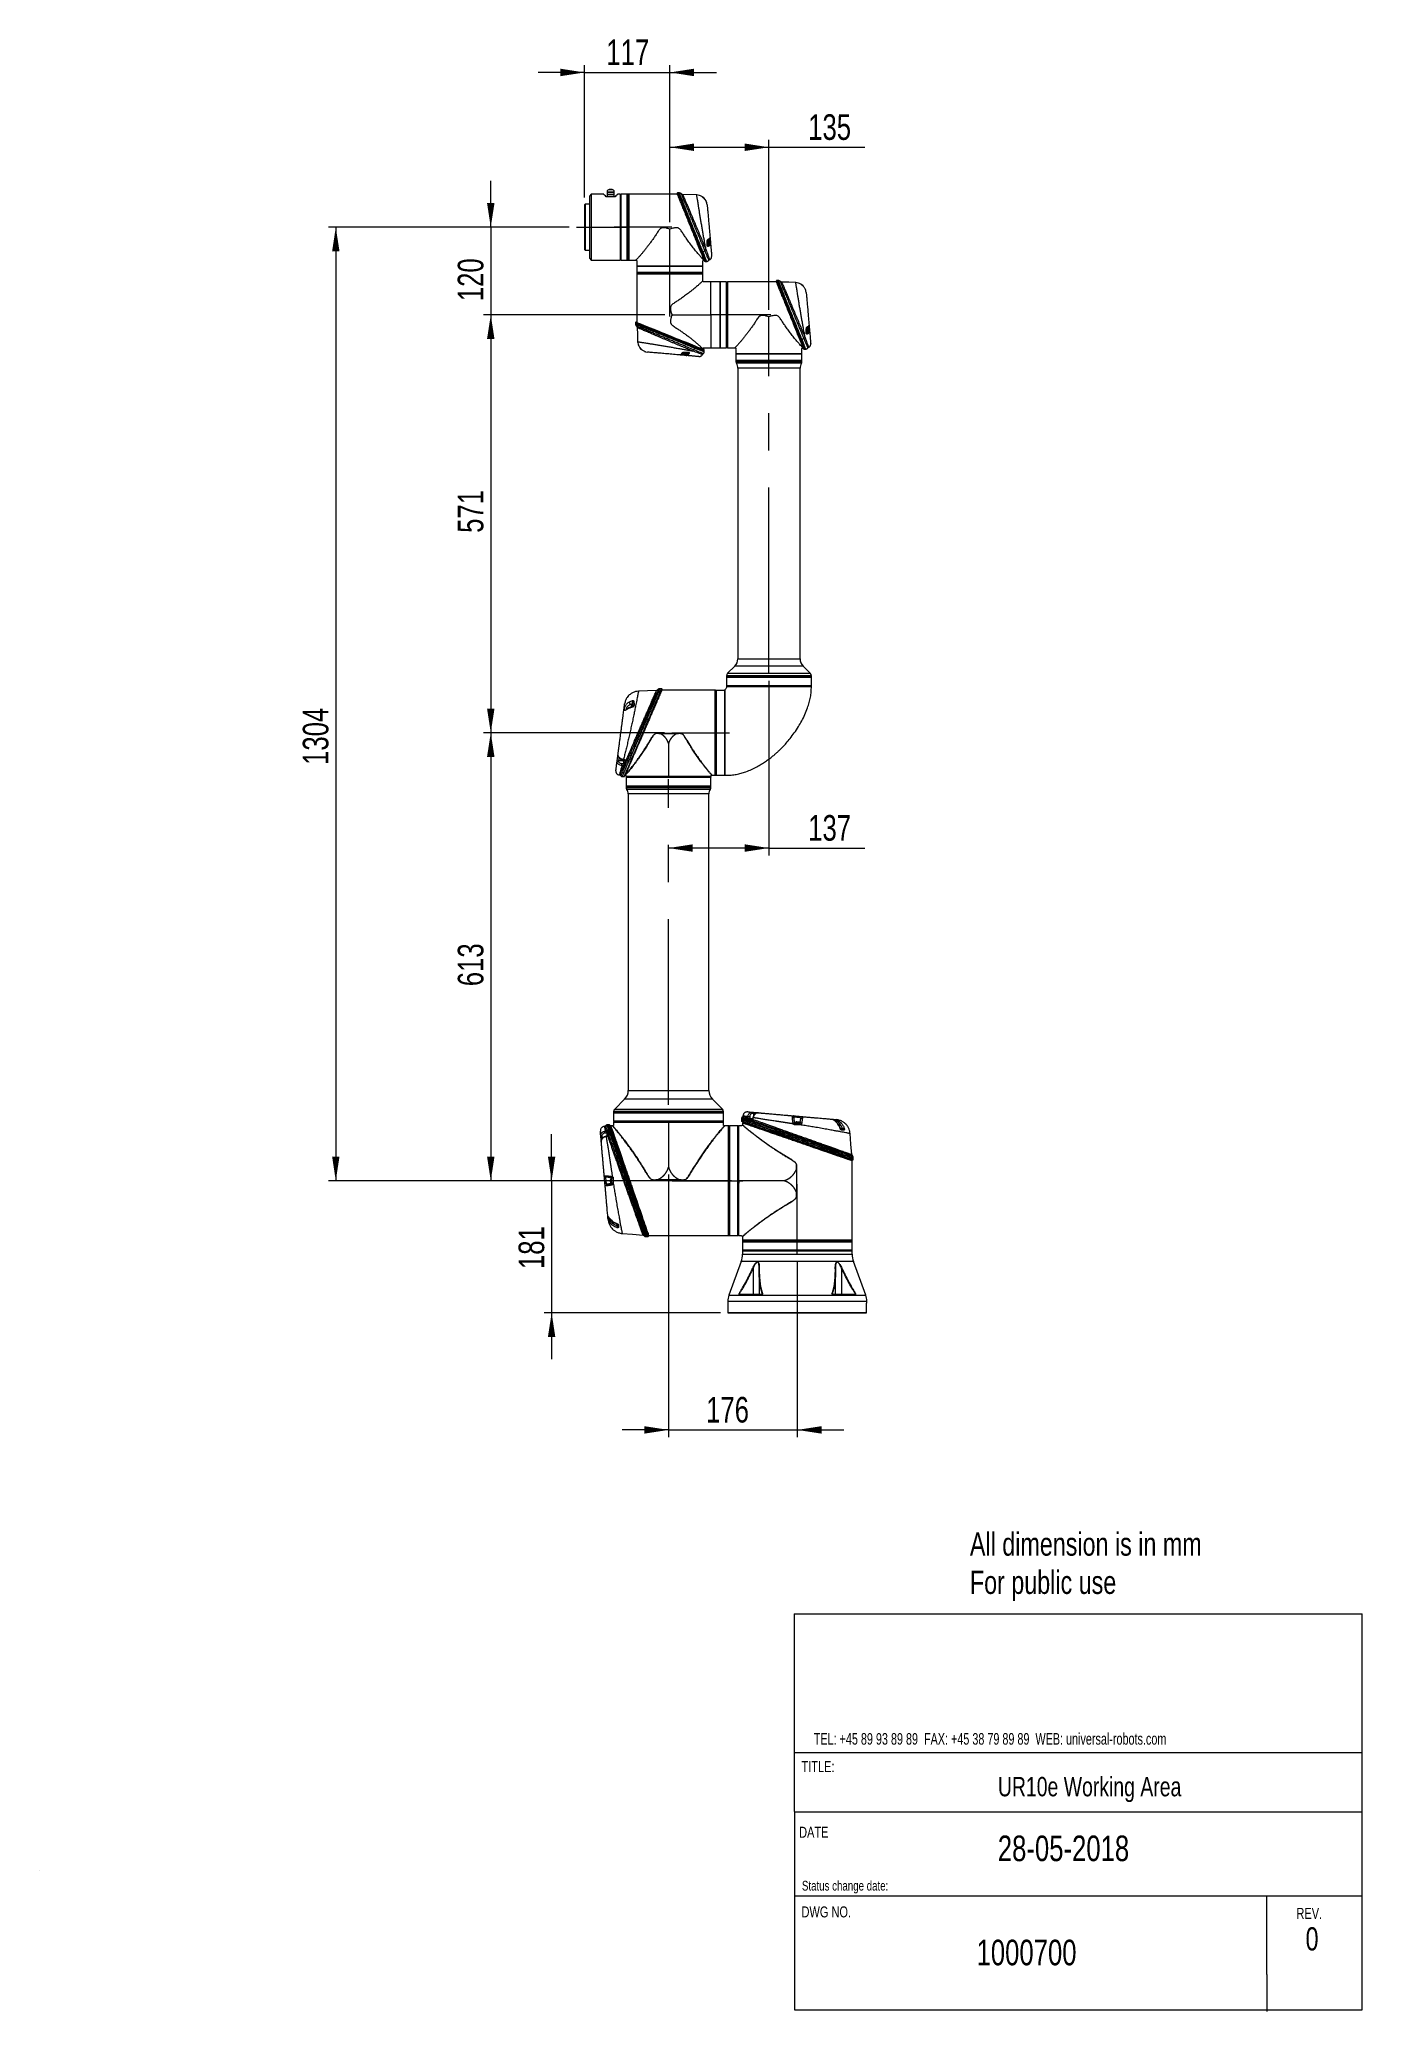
# Model space of a CAD drawing. Header units: millimetres. Extents: x 24 to 205, y 5 to 275.
import ezdxf

# ---------------------------------------------------------------- set-up
doc = ezdxf.new("R2010")
doc.units = ezdxf.units.MM
doc.linetypes.add('CENTERX2', pattern=[20.32, 12.7, -2.54, 2.54, -2.54])
doc.styles.add('SLDTEXTSTYLE0', font='TXT', dxfattribs={"width": 0.75})
doc.styles.add('SLDTEXTSTYLE1', font='TXT', dxfattribs={"width": 0.695652})
doc.dimstyles.new('SLDDIMSTYLE0', dxfattribs={"dimtxt": 3.5, "dimasz": 3.302, "dimexe": 0, "dimexo": 0.0625, "dimgap": 0.875, "dimtad": 1, "dimdec": 0, "dimlfac": 10, "dimrnd": 1e-09, "dimzin": 12, "dimdsep": 46, "dimtxsty": 'SLDTEXTSTYLE0', "dimsah": 1, "dimcen": 0.09, "dimadec": 0, "dimazin": 3, "dimtfac": 1, "dimtdec": 0, "dimtmove": 0, "dimatfit": 0, "dimfxl": 1, "dimfrac": 2, "dimtolj": 1, "dimtzin": 12, "dimarcsym": 0})
doc.dimstyles.new('SLDDIMSTYLE1', dxfattribs={"dimtxt": 3.5, "dimasz": 3.302, "dimexe": 0, "dimexo": 0.0625, "dimgap": 0.875, "dimtad": 1, "dimdec": 0, "dimlfac": 10, "dimrnd": 1e-09, "dimzin": 12, "dimdsep": 46, "dimtxsty": 'SLDTEXTSTYLE0', "dimsah": 1, "dimcen": 0.09, "dimadec": 0, "dimazin": 3, "dimtfac": 1, "dimtofl": 0, "dimtmove": 0, "dimatfit": 3, "dimfxl": 1, "dimfrac": 2, "dimtolj": 1, "dimtzin": 12, "dimarcsym": 0})
doc.dimstyles.new('SLDDIMSTYLE2', dxfattribs={"dimtxt": 3.5, "dimasz": 3.302, "dimexe": 0, "dimexo": 0.0625, "dimgap": 0.875, "dimtad": 1, "dimdec": 0, "dimlfac": 10, "dimrnd": 1e-09, "dimzin": 12, "dimdsep": 46, "dimtxsty": 'SLDTEXTSTYLE0', "dimsah": 1, "dimcen": 0.09, "dimadec": 0, "dimazin": 3, "dimtfac": 1, "dimtmove": 0, "dimatfit": 0, "dimfxl": 1, "dimfrac": 2, "dimtolj": 1, "dimtzin": 12, "dimarcsym": 0})
doc.dimstyles.new('SLDDIMSTYLE3', dxfattribs={"dimtxt": 3.5, "dimasz": 3.302, "dimexe": 0, "dimexo": 0.0625, "dimgap": 0.875, "dimtad": 1, "dimdec": 0, "dimlfac": 10, "dimrnd": 1e-09, "dimzin": 12, "dimdsep": 46, "dimtxsty": 'SLDTEXTSTYLE0', "dimsah": 1, "dimcen": 0.09, "dimadec": 0, "dimazin": 3, "dimtfac": 1, "dimtdec": 0, "dimtofl": 0, "dimtmove": 0, "dimatfit": 3, "dimfxl": 1, "dimfrac": 2, "dimtolj": 1, "dimtzin": 12, "dimarcsym": 0})
doc.dimstyles.new('SLDDIMSTYLE4', dxfattribs={"dimtxt": 3.5, "dimasz": 3.302, "dimexe": 0, "dimexo": 0.0625, "dimgap": 0.875, "dimtad": 1, "dimlfac": 10, "dimrnd": 1e-09, "dimzin": 12, "dimdsep": 46, "dimtxsty": 'SLDTEXTSTYLE0', "dimsah": 1, "dimcen": 0.09, "dimadec": 0, "dimazin": 3, "dimtfac": 1, "dimtmove": 0, "dimatfit": 0, "dimfxl": 1, "dimfrac": 2, "dimtolj": 1, "dimtzin": 12, "dimarcsym": 0})

msp = doc.modelspace()

# ---------------------------------------------------------------- texts
at = {"color": 7, "linetype": 'Continuous', "lineweight": 0}
for s, insert, char_height, attachment_point, style in [('TEL: +45 89 93 89 89  FAX: +45 38 79 89 89  WEB: universal-robots.com', (130.0787, 43.0799), 1.5875, 1, 'SLDTEXTSTYLE1'), ('TITLE:', (128.4058, 39.2394), 1.5, 1, 'SLDTEXTSTYLE0'), ('UR10e Working Area', (167.7779, 37.077), 2.645833, 2, 'SLDTEXTSTYLE0'), ('DATE', (128.0803, 30.2711), 1.5, 1, 'SLDTEXTSTYLE0'), ('28-05-2018', (155.2305, 29.0653), 3.5, 1, 'SLDTEXTSTYLE0'), ('Status change date:', (128.4616, 22.8722), 1.322917, 1, 'SLDTEXTSTYLE0'), ('DWG NO.', (128.4052, 19.3762), 1.5, 1, 'SLDTEXTSTYLE0'), ('REV.', (196.0423, 19.1725), 1.5, 1, 'SLDTEXTSTYLE0'), ('1000700', (152.3256, 14.8238), 3.5, 1, 'SLDTEXTSTYLE0')]:
    msp.add_mtext(s, dxfattribs=dict(at, insert=insert, char_height=char_height, attachment_point=attachment_point, style=style))
at = {"color": 156, "linetype": 'Continuous', "lineweight": 0, "insert": (197.291, 16.53), "char_height": 3.175, "attachment_point": 1, "style": 'SLDTEXTSTYLE0'}
msp.add_mtext('0', dxfattribs=at)

# ---------------------------------------------------------------- blocks, each defined once
blk = doc.blocks.new('SW_NOTE_2')
at = {"color": 0, "linetype": 'Continuous', "lineweight": 0, "char_height": 3.175, "attachment_point": 1, "style": 'SLDTEXTSTYLE0'}
for s, insert in [('All dimension is in mm', (0, 4.09)), ('For public use', (0, -1.14))]:
    blk.add_mtext(s, dxfattribs=dict(at, insert=insert))
blk = doc.blocks.new('_D')
at = {"color": 7, "linetype": 'Continuous', "lineweight": 0}
for p, q in [((98.76, 270.14), (92.41, 270.14)), ((98.76, 253.03), (98.76, 271.14)), ((98.76, 270.14), (110.42, 270.14)), ((110.42, 249.69), (110.42, 271.14)), ((110.42, 270.14), (116.77, 270.14))]:
    blk.add_line(p, q, dxfattribs=at)
for points in [[(98.76, 270.14), (95.46, 270.65), (95.46, 269.63)], [(110.42, 270.14), (113.72, 269.63), (113.72, 270.65)]]:
    blk.add_solid(points, dxfattribs=at)
at = {"color": 7, "linetype": 'Continuous', "lineweight": 0, "insert": (101.73, 274.65), "char_height": 3.5, "attachment_point": 1, "style": 'SLDTEXTSTYLE0'}
blk.add_mtext('117', dxfattribs=at)
blk = doc.blocks.new('_D_1')
at = {"color": 7, "linetype": 'Continuous', "lineweight": 0}
for p, q in [((110.42, 249.69), (110.42, 260.91)), ((110.42, 259.91), (123.95, 259.91)), ((123.95, 237.7), (123.95, 260.91)), ((123.95, 259.91), (137.08, 259.91))]:
    blk.add_line(p, q, dxfattribs=at)
for points in [[(110.42, 259.91), (113.72, 259.4), (113.72, 260.42)], [(123.95, 259.91), (120.65, 260.42), (120.65, 259.4)]]:
    blk.add_solid(points, dxfattribs=at)
at = {"color": 7, "linetype": 'Continuous', "lineweight": 0, "insert": (129.32, 264.42), "char_height": 3.5, "attachment_point": 1, "style": 'SLDTEXTSTYLE0'}
blk.add_mtext('135', dxfattribs=at)
blk = doc.blocks.new('_D_2')
at = {"color": 7, "linetype": 'Continuous', "lineweight": 0}
for p, q in [((85.94, 248.98), (85.94, 255.33)), ((96.66, 248.98), (84.94, 248.98)), ((85.94, 248.98), (85.94, 237)), ((109.71, 237), (84.94, 237)), ((85.94, 237), (85.94, 230.65))]:
    blk.add_line(p, q, dxfattribs=at)
for points in [[(85.94, 248.98), (86.45, 252.28), (85.43, 252.28)], [(85.94, 237), (85.43, 233.69), (86.45, 233.69)]]:
    blk.add_solid(points, dxfattribs=at)
at = {"color": 7, "linetype": 'Continuous', "lineweight": 0, "insert": (81.43, 238.87), "char_height": 3.5, "attachment_point": 1, "rotation": 90, "style": 'SLDTEXTSTYLE0'}
blk.add_mtext('120', dxfattribs=at)
blk = doc.blocks.new('_D_3')
at = {"color": 7, "linetype": 'Continuous', "lineweight": 0}
for p, q in [((96.66, 248.98), (63.76, 248.98)), ((64.76, 248.98), (64.76, 118.6)), ((109.71, 118.6), (63.76, 118.6))]:
    blk.add_line(p, q, dxfattribs=at)
for points in [[(64.76, 248.98), (64.26, 245.68), (65.27, 245.68)], [(64.76, 118.6), (65.27, 121.9), (64.26, 121.9)]]:
    blk.add_solid(points, dxfattribs=at)
at = {"color": 7, "linetype": 'Continuous', "lineweight": 0, "insert": (60.25, 175.46), "char_height": 3.5, "attachment_point": 1, "rotation": 90, "style": 'SLDTEXTSTYLE0'}
blk.add_mtext('1304', dxfattribs=at)
blk = doc.blocks.new('_D_4')
at = {"color": 7, "linetype": 'Continuous', "lineweight": 0}
for p, q in [((94.26, 118.6), (94.26, 124.95)), ((118.83, 118.6), (93.26, 118.6)), ((94.26, 118.6), (94.26, 100.55)), ((117.33, 100.55), (93.26, 100.55)), ((94.26, 100.55), (94.26, 94.2))]:
    blk.add_line(p, q, dxfattribs=at)
for points in [[(94.26, 118.6), (94.76, 121.9), (93.75, 121.9)], [(94.26, 100.55), (93.75, 97.25), (94.76, 97.25)]]:
    blk.add_solid(points, dxfattribs=at)
at = {"color": 7, "linetype": 'Continuous', "lineweight": 0, "insert": (89.74, 106.53), "char_height": 3.5, "attachment_point": 1, "rotation": 90, "style": 'SLDTEXTSTYLE0'}
blk.add_mtext('181', dxfattribs=at)
blk = doc.blocks.new('_D_5')
at = {"color": 7, "linetype": 'Continuous', "lineweight": 0}
for p, q in [((109.71, 237), (84.94, 237)), ((85.94, 237), (85.94, 179.86)), ((109.67, 179.86), (84.94, 179.86))]:
    blk.add_line(p, q, dxfattribs=at)
for points in [[(85.94, 237), (85.43, 233.69), (86.45, 233.69)], [(85.94, 179.86), (86.45, 183.16), (85.43, 183.16)]]:
    blk.add_solid(points, dxfattribs=at)
at = {"color": 7, "linetype": 'Continuous', "lineweight": 0, "insert": (81.43, 207.19), "char_height": 3.5, "attachment_point": 1, "rotation": 90, "style": 'SLDTEXTSTYLE0'}
blk.add_mtext('571', dxfattribs=at)
blk = doc.blocks.new('_D_6')
at = {"color": 7, "linetype": 'Continuous', "lineweight": 0}
for p, q in [((109.67, 179.86), (84.94, 179.86)), ((85.94, 179.86), (85.94, 118.6)), ((109.71, 118.6), (84.94, 118.6))]:
    blk.add_line(p, q, dxfattribs=at)
for points in [[(85.94, 179.86), (85.43, 176.56), (86.45, 176.56)], [(85.94, 118.6), (86.45, 121.9), (85.43, 121.9)]]:
    blk.add_solid(points, dxfattribs=at)
at = {"color": 7, "linetype": 'Continuous', "lineweight": 0, "insert": (81.43, 145.2), "char_height": 3.5, "attachment_point": 1, "rotation": 90, "style": 'SLDTEXTSTYLE0'}
blk.add_mtext('613', dxfattribs=at)
blk = doc.blocks.new('_D_7')
at = {"color": 7, "linetype": 'Continuous', "lineweight": 0}
for p, q in [((110.23, 119.46), (110.23, 83.53)), ((127.83, 107.46), (127.83, 83.53)), ((110.23, 84.53), (103.88, 84.53)), ((110.23, 84.53), (127.83, 84.53)), ((127.83, 84.53), (134.18, 84.53))]:
    blk.add_line(p, q, dxfattribs=at)
for points in [[(110.23, 84.53), (106.93, 85.04), (106.93, 84.02)], [(127.83, 84.53), (131.14, 84.02), (131.14, 85.04)]]:
    blk.add_solid(points, dxfattribs=at)
at = {"color": 7, "linetype": 'Continuous', "lineweight": 0, "insert": (115.37, 89.04), "char_height": 3.5, "attachment_point": 1, "style": 'SLDTEXTSTYLE0'}
blk.add_mtext('176', dxfattribs=at)
blk = doc.blocks.new('_D_8')
at = {"color": 7, "linetype": 'Continuous', "lineweight": 0}
for p, q in [((123.95, 186.97), (123.95, 163.09)), ((123.95, 164.09), (110.23, 164.09)), ((123.95, 164.09), (137.08, 164.09))]:
    blk.add_line(p, q, dxfattribs=at)
for points in [[(110.23, 164.09), (113.54, 163.58), (113.54, 164.6)], [(123.95, 164.09), (120.65, 164.6), (120.65, 163.58)]]:
    blk.add_solid(points, dxfattribs=at)
at = {"color": 7, "linetype": 'Continuous', "lineweight": 0, "insert": (129.32, 168.6), "char_height": 3.5, "attachment_point": 1, "style": 'SLDTEXTSTYLE0'}
blk.add_mtext('137', dxfattribs=at)

# ---------------------------------------------------------------- dimensions: what is measured, and where the dimension line sits
at = {"color": 7, "linetype": 'Continuous', "lineweight": 0}
for base, p1, p2, dimstyle, picture, middle in [((110.418, 270.1413), (98.763, 252.0313), (110.418, 248.6899), 'SLDDIMSTYLE0', '_D', (105.61, 270.1413)), ((123.953, 259.9094), (110.418, 248.6899), (123.953, 236.7049), 'SLDDIMSTYLE1', '_D_1', (133.2016, 259.9094)), ((110.233, 164.0918), (123.953, 187.9712), (110.233, 173.4886), 'SLDDIMSTYLE3', '_D_8', (133.2016, 164.0918)), ((127.833, 84.5271), (110.233, 120.461), (127.833, 108.4629), 'SLDDIMSTYLE4', '_D_7', (119.246, 84.5271))]:
    dim = msp.add_linear_dim(base=base, p1=p1, p2=p2, dimstyle=dimstyle, dxfattribs=at)
    dim.commit()
    dim.dimension.update_dxf_attribs({"geometry": picture, "text_midpoint": middle, "dimtype": 160})
for base, p1, p2, dimstyle, picture, middle in [((85.9387, 236.9963), (97.663, 248.9813), (110.7094, 236.9963), 'SLDDIMSTYLE2', '_D_2', (85.9387, 242.7533)), ((64.763, 118.6029), (97.663, 248.9813), (110.7072, 118.6029), 'SLDDIMSTYLE1', '_D_3', (64.763, 180.6334)), ((85.9387, 179.8629), (110.7094, 236.9963), (110.6688, 179.8629), 'SLDDIMSTYLE3', '_D_5', (85.9387, 211.0708)), ((85.9388, 118.6029), (110.6688, 179.8629), (110.7072, 118.6029), 'SLDDIMSTYLE1', '_D_6', (85.9388, 149.0745)), ((94.2553609674, 100.5528581158), (119.8330133791, 118.6028581158), (118.3330133791, 100.5528581158), 'SLDDIMSTYLE0', '_D_4', (94.2553609674, 110.4065668921))]:
    dim = msp.add_linear_dim(base=base, p1=p1, p2=p2, angle=90, dimstyle=dimstyle, dxfattribs=at)
    dim.commit()
    dim.dimension.update_dxf_attribs({"geometry": picture, "text_midpoint": middle, "dimtype": 160})

# ---------------------------------------------------------------- linework, layer by layer
at = {"color": 7, "linetype": 'Continuous', "lineweight": 15}
for p, q in [((99.663, 253.4813), (99.413, 253.2313)), ((101.378, 253.4813), (99.663, 253.4813)), ((99.663, 253.4813), (99.663, 244.4813)), ((101.837, 253.7313), (101.837, 253.4313)), ((101.837, 253.7313), (102.819, 253.7313)), ((101.838, 253.8345), (101.838, 253.7313)), ((102.328, 254.1413), (102.1275, 254.1343)), ((102.5285, 254.1343), (102.328, 254.1413)), ((102.818, 253.7313), (102.818, 253.8345)), ((102.819, 253.4313), (102.819, 253.7313)), ((103.638, 253.4813), (103.278, 253.4813)), ((103.638, 253.4813), (103.638, 244.4813)), ((104.5787, 253.4813), (103.7373, 253.4813)), ((104.6761, 253.4813), (104.648, 253.4813)), ((104.648, 253.4813), (104.648, 250.1368)), ((104.728, 253.4513), (104.6761, 253.4813)), ((104.6761, 253.4813), (104.6761, 250.1368)), ((104.788, 253.4813), (104.748, 253.4813)), ((111.4599, 253.4813), (104.788, 253.4813)), ((104.788, 248.9813), (104.788, 253.4813)), ((104.788, 253.4813), (104.788, 245.214)), ((111.5294, 253.6799), (111.4956, 253.677)), ((111.7093, 253.6717), (111.6015, 253.6812)), ((111.9615, 253.5427), (111.9613, 253.5433)), ((98.863, 252.1313), (98.763, 252.0313)), ((98.763, 252.0313), (98.763, 245.9313)), ((99.413, 252.1313), (98.863, 252.1313)), ((98.863, 252.1313), (98.863, 245.8313)), ((99.413, 253.2313), (99.413, 244.7313)), ((102.928, 253.1313), (101.728, 253.1313)), ((101.837, 253.4313), (102.819, 253.4313)), ((101.838, 253.4313), (101.838, 253.1313)), ((102.818, 253.1313), (102.818, 253.4313)), ((103.65, 253.3537), (103.638, 253.3537)), ((103.65, 253.3711), (103.65, 244.5916)), ((103.7173, 253.3911), (103.67, 253.3911)), ((103.7173, 253.4613), (103.7173, 244.5013)), ((104.5987, 244.5013), (104.5987, 253.4613)), ((104.646, 253.3911), (104.5987, 253.3911)), ((104.728, 245.2308), (104.728, 253.4613)), ((114.0996, 253.3857), (112.1414, 253.4712)), ((114.988, 253.0563), (114.9223, 253.0563)), ((115.088, 252.9563), (115.088, 252.9084)), ((115.5169, 252.0184), (115.4715, 252.2474)), ((104.648, 250.1368), (104.648, 244.4813)), ((104.6761, 250.1368), (104.6761, 244.4813)), ((104.788, 244.4813), (104.788, 248.9813)), ((98.763, 245.9313), (98.863, 245.8313)), ((98.863, 245.8313), (99.413, 245.8313)), ((115.578, 246.8063), (115.678, 246.8063)), ((115.6271, 246.7615), (115.6271, 246.4892)), ((115.6271, 246.7615), (115.8834, 246.7579)), ((115.778, 247.2563), (115.778, 246.9063)), ((115.8834, 246.7579), (115.8828, 246.7836)), ((99.413, 244.7313), (99.663, 244.4813)), ((99.663, 244.4813), (103.638, 244.4813)), ((103.638, 244.6089), (103.65, 244.6089)), ((103.67, 244.5716), (103.7173, 244.5716)), ((103.7373, 244.4813), (104.5787, 244.4813)), ((104.5987, 244.5716), (104.646, 244.5716)), ((104.648, 244.4813), (104.6761, 244.4813)), ((104.6761, 244.4813), (104.728, 244.5113)), ((104.728, 244.5013), (104.728, 245.2308)), ((104.748, 244.4813), (104.788, 244.4813)), ((104.788, 245.214), (104.788, 244.4813)), ((104.788, 244.4813), (105.7629, 244.4813)), ((105.918, 243.644), (105.918, 242.8026)), ((105.918, 242.7663), (105.918, 242.7383)), ((114.918, 242.7663), (105.918, 242.7663)), ((105.918, 242.7383), (105.948, 242.6863)), ((114.918, 242.7383), (105.918, 242.7383)), ((105.938, 242.7826), (114.898, 242.7826)), ((106.0083, 243.6913), (106.0083, 243.664)), ((106.0083, 242.7826), (106.0083, 242.7663)), ((114.8278, 243.664), (114.8278, 243.6913)), ((114.8278, 242.7663), (114.8278, 242.7826)), ((114.888, 242.6863), (114.918, 242.7383)), ((114.918, 242.8026), (114.918, 243.644)), ((114.918, 242.7383), (114.918, 242.7663)), ((115.0732, 244.4813), (115.0961, 244.4813)), ((115.3289, 244.283), (115.4159, 244.2831)), ((115.4155, 244.2815), (115.4417, 244.2838)), ((105.918, 242.6663), (105.918, 242.6263)), ((105.918, 242.6263), (105.918, 235.9544)), ((105.918, 242.6263), (114.918, 242.6263)), ((105.938, 242.6863), (114.898, 242.6863)), ((114.918, 242.6263), (114.918, 242.6663)), ((114.918, 241.65), (114.918, 242.6263)), ((117.258, 241.4963), (116.018, 241.4963)), ((117.2853, 241.4061), (117.258, 241.4061)), ((118.1467, 241.4963), (117.3053, 241.4963)), ((118.1667, 232.5163), (118.1667, 241.4763)), ((118.183, 241.4061), (118.1667, 241.4061)), ((118.2111, 241.4963), (118.183, 241.4963)), ((118.183, 241.4963), (118.183, 234.1114)), ((118.263, 241.4663), (118.2111, 241.4963)), ((118.2111, 241.4963), (118.2111, 234.1114)), ((118.263, 233.2458), (118.263, 241.4763)), ((124.9949, 241.4963), (118.283, 241.4963)), ((125.0644, 241.695), (125.0303, 241.692)), ((125.2443, 241.6867), (125.1365, 241.6961)), ((125.4965, 241.5577), (125.4962, 241.5583)), ((128.523, 241.0713), (128.4573, 241.0713)), ((128.623, 240.9713), (128.623, 240.9227)), ((129.0519, 240.0334), (129.0058, 240.2659)), ((105.7225, 235.9205), (105.7194, 235.885)), ((105.8566, 235.4528), (105.856, 235.4531)), ((117.258, 236.9963), (116.018, 236.9963)), ((129.113, 234.8213), (129.213, 234.8213)), ((129.1621, 234.7765), (129.1621, 234.5042)), ((129.1621, 234.7765), (129.4184, 234.7729)), ((129.313, 235.2713), (129.313, 234.9213)), ((129.4184, 234.7729), (129.4178, 234.7986)), ((106.343, 232.4918), (106.343, 232.4263)), ((106.4906, 232.3263), (106.443, 232.3263)), ((107.1494, 231.9476), (107.381, 231.8975)), ((114.918, 232.3182), (114.918, 232.3426)), ((115.1156, 231.9726), (115.1179, 231.9989)), ((116.018, 232.4963), (117.258, 232.4963)), ((117.258, 232.5866), (117.2853, 232.5866)), ((117.3053, 232.4963), (118.1467, 232.4963)), ((118.1667, 232.5866), (118.183, 232.5866)), ((118.183, 234.1114), (118.183, 232.4963)), ((118.183, 232.4963), (118.2111, 232.4963)), ((118.2111, 234.1114), (118.2111, 232.4963)), ((118.2111, 232.4963), (118.263, 232.5263)), ((118.263, 232.5163), (118.263, 233.2458)), ((118.283, 232.4963), (119.2979, 232.4963)), ((128.6082, 232.4963), (128.6311, 232.4963)), ((128.8639, 232.298), (128.9509, 232.2981)), ((128.9505, 232.2965), (128.9745, 232.2986)), ((111.9155, 231.5348), (111.9127, 231.5334)), ((112.493, 231.6363), (112.143, 231.6363)), ((112.593, 231.7363), (112.593, 231.8363)), ((112.6157, 231.5315), (112.6415, 231.5309)), ((112.9102, 231.7872), (112.6378, 231.7872)), ((112.6378, 231.7872), (112.6415, 231.5309)), ((119.453, 231.659), (119.453, 230.8176)), ((119.453, 230.7813), (119.453, 230.6249)), ((119.453, 230.7813), (128.453, 230.7813)), ((119.473, 230.7976), (128.433, 230.7976)), ((119.5433, 231.7063), (119.5433, 231.679)), ((119.5433, 230.7976), (119.5433, 230.7813)), ((119.703, 229.6829), (119.703, 189.9712)), ((128.203, 189.9712), (128.203, 229.6829)), ((128.3628, 231.679), (128.3628, 231.7063)), ((128.3628, 230.7813), (128.3628, 230.7976)), ((128.453, 230.8176), (128.453, 231.659)), ((128.453, 230.6249), (128.453, 230.7813)), ((119.293, 188.9813), (118.2995, 187.9878)), ((129.6066, 187.9878), (128.6131, 188.9813)), ((118.153, 187.6342), (118.153, 187.5413)), ((118.153, 187.5413), (129.753, 187.5413)), ((118.153, 187.4629), (118.153, 186.2797)), ((129.7387, 187.4772), (118.1673, 187.4772)), ((118.1673, 186.2654), (129.7387, 186.2654)), ((118.1678, 187.4772), (129.7382, 187.4772)), ((129.7382, 186.2654), (118.1678, 186.2654)), ((118.173, 187.519), (118.1807, 187.5126)), ((118.173, 187.519), (129.733, 187.519)), ((118.1807, 186.2301), (118.173, 186.2236)), ((129.7254, 187.5126), (129.733, 187.519)), ((129.733, 186.2236), (129.7254, 186.2301)), ((129.753, 187.5413), (129.753, 187.6342)), ((129.753, 186.2797), (129.753, 187.4629)), ((105.3086, 183.8151), (105.0413, 183.701)), ((105.156, 183.5754), (105.156, 183.6091)), ((105.156, 183.4434), (105.156, 183.5754)), ((105.156, 183.3911), (105.156, 183.4434)), ((105.356, 183.7491), (105.2369, 183.7491)), ((116.573, 185.6629), (109.3037, 185.6629)), ((116.653, 185.6629), (116.573, 185.6622)), ((116.573, 185.6629), (116.573, 174.0629)), ((116.653, 185.6629), (116.653, 176.992)), ((116.6818, 185.6136), (116.6753, 185.6213)), ((116.6753, 185.6213), (116.6753, 174.0613)), ((116.7171, 185.627), (116.7171, 174.0556)), ((116.7171, 174.0561), (116.7171, 185.6265)), ((117.9146, 185.6413), (116.7314, 185.6413)), ((117.9289, 174.0556), (117.9289, 185.627)), ((117.9289, 185.6265), (117.9289, 174.0561)), ((117.9707, 185.6213), (117.9643, 185.6136)), ((111.4216, 179.7542), (109.0445, 179.7542)), ((109.0446, 179.7561), (111.4214, 179.7561)), ((103.3916, 176.0357), (103.3891, 176.0141)), ((104.1104, 175.3729), (103.8632, 175.3726)), ((103.956, 176.1246), (103.956, 176.1773)), ((103.956, 176.1166), (103.956, 176.1246)), ((104.0369, 175.9766), (104.156, 175.9766)), ((104.0829, 176.1605), (104.1052, 176.1589)), ((104.0882, 176.2367), (104.1104, 176.2351)), ((104.1406, 175.3742), (104.1104, 175.3729)), ((104.156, 175.6825), (104.156, 176.1589)), ((104.3473, 176.0286), (104.3473, 175.8556)), ((103.5069, 174.083), (103.5876, 174.0795)), ((104.433, 173.8679), (104.433, 173.8429)), ((104.433, 173.8429), (116.033, 173.8429)), ((104.433, 173.7645), (104.433, 172.5812)), ((116.0187, 173.7788), (104.4473, 173.7788)), ((104.4478, 173.7788), (116.0182, 173.7788)), ((104.453, 173.8205), (104.4607, 173.8141)), ((104.453, 173.8205), (110.233, 173.8205)), ((110.233, 173.8205), (116.013, 173.8205)), ((116.0054, 173.8141), (116.013, 173.8205)), ((116.033, 173.8429), (116.033, 173.8679)), ((116.033, 172.5812), (116.033, 173.7645)), ((116.1956, 174.0629), (116.573, 174.0629)), ((116.573, 174.0636), (116.6398, 174.063)), ((116.6753, 174.0613), (116.6818, 174.069)), ((116.7314, 174.0413), (117.9146, 174.0413)), ((117.9643, 174.069), (117.9707, 174.0613)), ((104.433, 172.5029), (104.433, 172.3886)), ((104.433, 172.5029), (116.033, 172.5029)), ((104.4473, 172.5669), (116.0187, 172.5669)), ((116.0182, 172.5669), (104.4478, 172.5669)), ((104.4607, 172.5316), (104.453, 172.5252)), ((104.453, 172.5252), (110.233, 172.5252)), ((104.733, 171.4886), (104.733, 130.957)), ((110.233, 172.5252), (116.013, 172.5252)), ((115.733, 130.957), (115.733, 171.4886)), ((116.013, 172.5252), (116.0054, 172.5316)), ((116.033, 172.3886), (116.033, 172.5029)), ((104.2351, 129.7549), (102.8795, 128.3993)), ((117.5866, 128.3993), (116.2309, 129.7549)), ((102.733, 128.0458), (102.733, 127.9529)), ((102.733, 127.9529), (117.733, 127.9529)), ((102.733, 127.8409), (102.733, 126.7348)), ((117.713, 127.8609), (102.753, 127.8609)), ((102.7594, 127.9219), (102.768, 127.9169)), ((117.698, 127.9169), (117.7067, 127.9219)), ((117.733, 127.9529), (117.733, 128.0458)), ((117.733, 126.7348), (117.733, 127.8409)), ((121.3349, 127.3794), (121.3404, 127.0925)), ((121.6794, 127.9659), (121.8162, 127.954)), ((121.7683, 127.2523), (121.7371, 127.0881)), ((121.8814, 127.7963), (121.7447, 127.8083)), ((121.7722, 127.0666), (121.7522, 126.9978)), ((123.7278, 127.7867), (123.7278, 127.7867)), ((127.4962, 126.4725), (127.3342, 127.2377)), ((128.1698, 126.4725), (128.2956, 127.0665)), ((100.9819, 124.6197), (100.9699, 124.7564)), ((101.1276, 124.6912), (101.1396, 124.5545)), ((101.4666, 126.0273), (101.466, 126.031)), ((101.883, 124.7097), (101.883, 125.0833)), ((101.9559, 124.9834), (101.9243, 125.1898)), ((102.0486, 125.5158), (102.0868, 125.4929)), ((102.2333, 125.0008), (102.2539, 124.8833)), ((102.5705, 126.1029), (102.3452, 126.1029)), ((102.733, 126.6229), (102.733, 126.6023)), ((110.233, 126.6229), (102.733, 126.6229)), ((117.713, 126.7148), (102.753, 126.7148)), ((102.768, 126.6588), (102.7594, 126.6538)), ((102.8247, 126.6029), (102.8247, 126.6029)), ((105.1842, 126.6029), (105.1857, 126.6029)), ((117.733, 126.6229), (110.233, 126.6229)), ((110.233, 126.6029), (110.233, 120.461)), ((114.099, 126.6029), (114.1003, 126.6029)), ((114.6894, 126.6029), (114.6904, 126.6029)), ((115.2808, 126.6029), (115.2819, 126.6029)), ((116.2611, 126.6029), (116.2622, 126.6029)), ((117.0237, 126.6029), (117.0242, 126.6029)), ((117.5058, 126.6029), (117.5063, 126.6029)), ((117.7067, 126.6538), (117.698, 126.6588)), ((117.733, 126.6023), (117.733, 126.6229)), ((118.373, 126.1029), (117.8955, 126.1029)), ((118.473, 126.1029), (118.373, 126.102)), ((118.373, 126.1029), (118.373, 111.1029)), ((118.473, 118.6029), (118.473, 126.1029)), ((118.514, 126.0679), (118.509, 126.0765)), ((118.57, 111.1229), (118.57, 126.0829)), ((119.6961, 126.1029), (118.59, 126.1029)), ((119.7161, 111.1229), (119.7161, 126.0829)), ((119.777, 126.0765), (119.772, 126.0679)), ((119.8336, 126.1029), (119.813, 126.1029)), ((119.813, 126.1029), (119.813, 111.1029)), ((119.833, 125.3933), (119.833, 125.394)), ((120.333, 126.4907), (120.333, 126.2654)), ((120.423, 126.6566), (120.423, 126.5919)), ((127.4487, 126.4725), (127.4525, 126.4602)), ((127.4487, 126.4725), (127.4962, 126.4725)), ((127.553, 126.552), (127.553, 126.4329)), ((127.7541, 126.6329), (127.6932, 126.6329)), ((127.7541, 126.6329), (127.8937, 126.6329)), ((127.8937, 126.6329), (127.9726, 126.6329)), ((128.113, 126.4329), (128.113, 126.552)), ((128.1698, 126.4725), (128.2122, 126.4725)), ((128.1823, 126.2474), (128.1745, 126.2486)), ((133.7706, 125.6829), (134.0341, 125.6829)), ((101.1491, 122.708), (101.1491, 122.708)), ((135.243, 121.4196), (135.243, 121.5189)), ((135.4695, 121.7007), (135.4536, 121.8832)), ((102.4634, 118.9397), (101.6981, 119.1017)), ((102.303, 118.7412), (102.303, 118.7429)), ((102.303, 118.6535), (102.303, 118.7412)), ((102.303, 118.5151), (102.303, 118.6535)), ((102.503, 118.8829), (102.3839, 118.8829)), ((102.4634, 118.9397), (102.4634, 118.9871)), ((102.503, 118.2768), (102.503, 118.9388)), ((111.7787, 118.7253), (108.6873, 118.7253)), ((127.7105, 120.1486), (127.7105, 117.0572)), ((135.333, 110.4629), (135.333, 121.3172)), ((102.4634, 118.266), (101.8694, 118.1403)), ((102.303, 118.4629), (102.303, 118.5151)), ((102.3839, 118.3229), (102.503, 118.3229)), ((102.4634, 118.2237), (102.4634, 118.266)), ((102.503, 118.2686), (102.503, 118.2768)), ((102.6875, 118.2627), (102.6888, 118.2536)), ((118.473, 111.1029), (118.473, 118.6029)), ((119.833, 114.7356), (119.833, 114.736)), ((119.833, 113.554), (119.833, 113.5552)), ((103.253, 112.4018), (103.253, 112.66)), ((107.0527, 110.9823), (107.2351, 110.9663)), ((107.2195, 110.9713), (107.3066, 110.97)), ((107.5187, 111.1029), (118.373, 111.1029)), ((118.373, 111.1037), (118.473, 111.1029)), ((118.509, 111.1292), (118.514, 111.1379)), ((118.59, 111.1029), (119.6961, 111.1029)), ((119.772, 111.1379), (119.777, 111.1292)), ((119.813, 111.1029), (119.8336, 111.1029)), ((120.333, 110.9403), (120.333, 110.4629)), ((120.3339, 110.4629), (120.333, 110.3629)), ((135.333, 110.4629), (120.333, 110.4629)), ((120.333, 110.3629), (121.66, 110.3629)), ((120.333, 110.2459), (120.333, 109.1398)), ((120.333, 109.0029), (120.333, 108.5614)), ((120.353, 110.2659), (135.313, 110.2659)), ((120.353, 109.1198), (135.313, 109.1198)), ((120.353, 109.0229), (135.313, 109.0229)), ((120.3594, 110.3269), (120.368, 110.3219)), ((120.368, 109.0638), (120.3594, 109.0588)), ((121.66, 110.3629), (135.333, 110.3629)), ((135.298, 110.3219), (135.3067, 110.3269)), ((135.3067, 109.0588), (135.298, 109.0638)), ((135.333, 110.3629), (135.3321, 110.4629)), ((135.333, 109.1398), (135.333, 110.2459)), ((135.333, 108.5614), (135.333, 109.0029)), ((120.1524, 107.5362), (118.4835, 102.9468)), ((121.781, 106.6322), (121.781, 103.1129)), ((122.6168, 106.253), (122.6168, 103.1129)), ((122.6215, 106.6322), (122.6206, 106.7262)), ((133.0454, 106.7225), (133.0445, 106.6322)), ((133.0492, 103.1129), (133.0492, 106.2527)), ((133.885, 106.6322), (133.885, 103.1129)), ((137.1825, 102.9468), (135.5136, 107.5362)), ((119.8656, 103.1129), (121.781, 103.1129)), ((122.9591, 103.0299), (119.8899, 103.0299)), ((119.9299, 103.0629), (119.8949, 103.0664)), ((119.9299, 103.0629), (122.9837, 103.0629)), ((132.6824, 103.0629), (132.6501, 103.066)), ((132.6824, 103.0629), (135.7361, 103.0629)), ((135.7761, 103.0299), (132.7069, 103.0299)), ((133.885, 103.1129), (135.8005, 103.1129)), ((118.333, 102.0924), (118.333, 100.5529)), ((137.2696, 100.5329), (118.353, 100.5329))]:
    msp.add_line(p, q, dxfattribs=at)
at = {"color": 8, "linetype": 'Continuous', "lineweight": 15}
for p, q in [((101.838, 253.8345), (102.818, 253.8345)), ((102.1275, 254.1343), (102.5285, 254.1343)), ((103.7373, 253.4813), (103.7373, 253.2504)), ((104.5787, 253.4813), (104.5787, 253.2504)), ((104.748, 253.4813), (104.748, 245.214)), ((103.67, 253.3911), (103.67, 253.1648)), ((103.67, 253.1648), (103.67, 244.5716)), ((103.7373, 253.2504), (103.7373, 244.4813)), ((104.5787, 253.2504), (104.5787, 244.4813)), ((104.646, 253.3911), (104.646, 253.1648)), ((104.646, 253.1648), (104.646, 244.5716)), ((114.988, 253.0559), (114.988, 253.0563)), ((114.988, 252.9988), (114.988, 253.0559)), ((115.6271, 246.8063), (115.6271, 246.7615)), ((115.678, 246.8063), (115.678, 247.3014)), ((104.748, 245.214), (104.748, 244.4813)), ((105.918, 243.644), (109.8872, 243.644)), ((105.918, 242.8026), (109.8872, 242.8026)), ((109.8872, 243.644), (114.918, 243.644)), ((109.8872, 242.8026), (114.918, 242.8026)), ((114.918, 242.6663), (105.918, 242.6663)), ((117.3053, 241.4963), (117.3053, 232.4963)), ((118.1467, 241.4963), (118.1467, 232.4963)), ((118.283, 241.4963), (118.283, 233.229)), ((128.523, 241.0709), (128.523, 241.0713)), ((128.523, 241.0138), (128.523, 241.0709)), ((129.1621, 234.8213), (129.1621, 234.7765)), ((129.213, 234.8213), (129.213, 235.3164)), ((106.343, 232.4263), (106.4004, 232.4263)), ((118.283, 233.229), (118.283, 232.4963)), ((112.1046, 231.7363), (112.593, 231.7363)), ((112.6378, 231.7872), (112.593, 231.7872)), ((119.453, 231.659), (128.453, 231.659)), ((119.453, 230.8176), (128.453, 230.8176)), ((119.453, 230.6249), (123.953, 230.6249)), ((123.953, 230.377), (119.5188, 230.377)), ((128.203, 229.6829), (119.703, 229.6829)), ((123.953, 230.6249), (128.453, 230.6249)), ((128.3872, 230.377), (123.953, 230.377)), ((123.953, 188.9813), (119.293, 188.9813)), ((119.703, 189.9712), (128.203, 189.9712)), ((128.6131, 188.9813), (123.953, 188.9813)), ((123.953, 187.6342), (118.153, 187.6342)), ((118.153, 187.4629), (129.753, 187.4629)), ((118.153, 186.2797), (129.753, 186.2797)), ((118.1807, 187.5126), (129.7254, 187.5126)), ((118.2995, 187.9878), (129.6066, 187.9878)), ((129.753, 187.6342), (123.953, 187.6342)), ((105.1904, 183.6959), (105.0413, 183.701)), ((105.2132, 183.7315), (105.2132, 183.7361)), ((105.2132, 183.4081), (105.2132, 183.7315)), ((105.2369, 183.7443), (105.2369, 183.7491)), ((105.2369, 183.4153), (105.2369, 183.7443)), ((105.3086, 183.7491), (105.3086, 183.8151)), ((116.6818, 185.6136), (116.6818, 174.069)), ((116.7314, 185.6413), (116.7314, 174.0413)), ((117.9146, 185.6413), (117.9146, 174.0413)), ((103.9882, 176.0343), (103.3891, 176.0141)), ((104.0132, 176.1685), (104.0132, 175.9897)), ((104.0369, 176.1647), (104.0369, 175.9766)), ((104.1086, 175.655), (104.1086, 175.9766)), ((104.433, 173.7645), (110.233, 173.7645)), ((104.433, 172.5812), (110.233, 172.5812)), ((110.233, 173.7788), (104.4475, 173.7788)), ((104.4607, 173.8141), (110.233, 173.8141)), ((110.233, 173.8141), (116.0054, 173.8141)), ((110.233, 173.7788), (116.0185, 173.7788)), ((110.233, 173.7645), (116.033, 173.7645)), ((110.233, 172.5812), (116.033, 172.5812)), ((116.181, 174.0619), (116.176, 174.0637)), ((104.433, 172.3886), (110.233, 172.3886)), ((110.233, 172.5669), (104.4475, 172.5669)), ((104.4607, 172.5316), (110.233, 172.5316)), ((110.233, 172.0886), (104.533, 172.0886)), ((115.733, 171.4886), (104.733, 171.4886)), ((110.233, 172.5669), (116.0185, 172.5669)), ((110.233, 172.5316), (116.0054, 172.5316)), ((110.233, 172.3886), (116.033, 172.3886)), ((115.933, 172.0886), (110.233, 172.0886)), ((110.233, 129.7549), (104.2351, 129.7549)), ((104.733, 130.957), (115.733, 130.957)), ((116.2309, 129.7549), (110.233, 129.7549)), ((110.233, 128.0458), (102.733, 128.0458)), ((117.733, 127.8409), (102.733, 127.8409)), ((117.7067, 127.9219), (102.7594, 127.9219)), ((117.698, 127.9169), (102.768, 127.9169)), ((102.8795, 128.3993), (117.5866, 128.3993)), ((117.733, 128.0458), (110.233, 128.0458)), ((121.3404, 127.0925), (121.738, 127.0925)), ((121.9014, 127.5734), (121.8814, 127.7963)), ((101.3668, 124.534), (101.1396, 124.5545)), ((101.8434, 124.6984), (101.8434, 125.0955)), ((117.733, 126.7348), (102.733, 126.7348)), ((117.7067, 126.6538), (102.7594, 126.6538)), ((117.698, 126.6588), (102.768, 126.6588)), ((118.509, 111.1292), (118.509, 126.0765)), ((118.514, 111.1379), (118.514, 126.0679)), ((118.59, 111.1029), (118.59, 126.1029)), ((119.6961, 111.1029), (119.6961, 126.1029)), ((119.772, 111.1379), (119.772, 126.0679)), ((119.777, 111.1292), (119.777, 126.0765)), ((127.4962, 126.4725), (127.553, 126.4725)), ((127.553, 126.552), (128.0643, 126.552)), ((127.5661, 126.5756), (128.0535, 126.5756)), ((128.0535, 126.5756), (128.1, 126.5756)), ((128.0643, 126.552), (128.113, 126.552)), ((128.113, 126.4725), (128.1698, 126.4725)), ((133.5887, 126.0391), (133.6142, 126.3813)), ((133.7329, 125.7242), (133.9905, 125.7242)), ((102.3602, 118.354), (102.3602, 118.8698)), ((102.3839, 118.3418), (102.3839, 118.8829)), ((102.4634, 118.8829), (102.4634, 118.9397)), ((102.3602, 118.354), (102.3602, 118.3359)), ((102.3839, 118.3418), (102.3839, 118.3229)), ((102.4634, 118.266), (102.4634, 118.3229)), ((102.8945, 112.847), (102.5545, 112.8216)), ((103.2117, 112.4454), (103.2117, 112.7029)), ((120.333, 110.2459), (135.333, 110.2459)), ((120.333, 109.1398), (135.333, 109.1398)), ((135.333, 109.0029), (120.333, 109.0029)), ((120.333, 108.5614), (135.333, 108.5614)), ((120.3594, 110.3269), (135.3067, 110.3269)), ((120.3594, 109.0588), (135.3067, 109.0588)), ((120.368, 110.3219), (135.298, 110.3219)), ((120.368, 109.0638), (135.298, 109.0638)), ((135.5136, 107.5362), (120.1524, 107.5362)), ((118.4835, 102.9468), (137.1825, 102.9468)), ((121.781, 103.1129), (122.6168, 103.1129)), ((122.6168, 103.1129), (123.0762, 103.1129)), ((132.5898, 103.1129), (133.0492, 103.1129)), ((133.0492, 103.1129), (133.885, 103.1129)), ((137.3262, 102.0924), (118.333, 102.0924)), ((118.333, 100.5529), (137.2895, 100.5529))]:
    msp.add_line(p, q, dxfattribs=at)
at = {"color": 7, "linetype": 'CENTERX2', "lineweight": 0, "ltscale": 2}
for p, q in [((97.663, 248.9813), (104.508, 248.9813)), ((110.6667, 248.9813), (102.788, 248.9813)), ((110.418, 236.7492), (110.418, 244.6263)), ((124.2017, 236.9963), (116.283, 236.9963)), ((123.953, 187.9712), (123.953, 231.6829)), ((110.6688, 179.8629), (118.573, 179.8629)), ((110.233, 128.957), (110.233, 173.4886)), ((110.7072, 118.6029), (120.373, 118.6029)), ((127.833, 108.4629), (127.833, 118.1287))]:
    msp.add_line(p, q, dxfattribs=at)
at = {"color": 7, "linetype": 'Continuous', "lineweight": 0}
for p, q in [((127.3943, 59.3629), (205.0132, 59.3629)), ((127.3943, 59.3629), (127.4402, 5.2473)), ((205.0132, 5.2473), (205.0132, 59.3629)), ((205.0723, 40.3716), (127.4104, 40.3716)), ((127.4173, 32.3051), (205.0132, 32.3051)), ((24.2664, 24.315), (24.2757, 24.315)), ((127.427, 20.8358), (205.074, 20.815)), ((191.979, 10.0794), (191.979, 20.8185)), ((191.979, 10.0794), (191.979, 5)), ((127.4402, 5.2473), (205.0132, 5.2473))]:
    msp.add_line(p, q, dxfattribs=at)
at = {"color": 7, "linetype": 'Continuous', "lineweight": 15, "flags": 128}
for points in [[(101.728, 253.1313), (101.6031, 253.2562), (101.5051, 253.3542), (101.4346, 253.4247), (101.3922, 253.4671), (101.378, 253.4813)], [(103.278, 253.4813), (103.2638, 253.4671), (103.2214, 253.4247), (103.1509, 253.3542), (103.053, 253.2562), (102.928, 253.1313)], [(115.578, 247.1858), (115.5772, 247.1816), (115.5747, 247.1775), (115.5707, 247.1735), (115.5651, 247.1697), (115.5582, 247.1662), (115.5498, 247.163), (115.5404, 247.1601), (115.5299, 247.1577)], [(115.9051, 247.581), (115.9063, 247.567), (115.909, 247.5365), (115.9129, 247.4914), (115.918, 247.4334), (115.924, 247.3642), (115.9309, 247.286), (115.9383, 247.2015), (115.946, 247.1134), (115.9538, 247.0244), (115.9614, 246.9376), (115.9685, 246.8556), (115.975, 246.7813), (115.9807, 246.717)], [(127.6346, 241.4007), (126.6555, 241.4435), (125.6935, 241.4855)], [(105.7182, 235.8129), (105.7229, 235.7589), (105.7276, 235.705)], [(105.8443, 235.9842), (105.8365, 235.9874), (105.8667, 235.9752), (105.924, 235.952), (106.1204, 235.8726), (106.2592, 235.8166), (106.4221, 235.7508), (106.8195, 235.5902), (107.0518, 235.4963), (107.3809, 235.3634), (107.7416, 235.2177), (108.2122, 235.0275), (108.9165, 234.743), (109.2886, 234.5926), (109.6727, 234.4374), (110.0714, 234.2763), (110.4753, 234.1132), (110.8872, 233.9467), (111.299, 233.7804), (111.7003, 233.6182), (112.0957, 233.4585), (112.4877, 233.3001), (112.867, 233.1469), (113.2051, 233.0102), (113.526, 232.8806), (113.8309, 232.7574), (114.1106, 232.6444), (114.3364, 232.5532), (114.5364, 232.4724), (114.7087, 232.4028), (114.8501, 232.3456), (114.9683, 232.2979), (115.0388, 232.2694), (115.0388, 232.2694)], [(105.9281, 235.2729), (105.9709, 234.2938), (106.0136, 233.3147)], [(129.113, 235.2008), (129.1122, 235.1966), (129.1097, 235.1925), (129.1057, 235.1885), (129.1001, 235.1847), (129.0932, 235.1812), (129.0848, 235.178), (129.0754, 235.1751), (129.0649, 235.1727)], [(129.4401, 235.596), (129.4413, 235.582), (129.444, 235.5515), (129.4479, 235.5064), (129.453, 235.4484), (129.459, 235.3792), (129.4659, 235.301), (129.4733, 235.2165), (129.481, 235.1283), (129.4888, 235.0394), (129.4964, 234.9526), (129.5035, 234.8707), (129.51, 234.7963), (129.5157, 234.732)], [(115.1179, 232.0847), (115.113, 232.1398), (115.1082, 232.1949)], [(112.6829, 231.4336), (112.6186, 231.4392), (112.5443, 231.4457), (112.4624, 231.4529), (112.3755, 231.4605), (112.2866, 231.4683), (112.1983, 231.476), (112.1138, 231.4834), (112.0355, 231.4902), (111.9662, 231.4963), (111.9081, 231.5014), (111.863, 231.5053), (111.8324, 231.508), (111.8183, 231.5092)], [(112.2415, 231.8844), (112.2391, 231.8739), (112.2363, 231.8645), (112.2331, 231.8562), (112.2296, 231.8492), (112.2258, 231.8436), (112.2218, 231.8396), (112.2176, 231.8371), (112.2134, 231.8363)], [(105.3086, 183.8151), (105.318, 183.8142), (105.3269, 183.8122), (105.3351, 183.8091), (105.3423, 183.8051), (105.3481, 183.8003), (105.3524, 183.7949), (105.3551, 183.7891), (105.356, 183.783)], [(108.6105, 185.6472), (107.3693, 185.593), (106.119, 185.5384)], [(109.0591, 185.8729), (108.9863, 185.8697), (108.9134, 185.8665)], [(109.2938, 185.8626), (109.2104, 185.8663), (109.0591, 185.8729)], [(103.2038, 175.9448), (103.2158, 176.0364), (103.229, 176.1362), (103.2427, 176.2408), (103.2567, 176.3468), (103.2703, 176.4504), (103.2832, 176.5482), (103.2949, 176.6368), (103.3049, 176.7133), (103.313, 176.7749), (103.3189, 176.8197), (103.3191, 176.8209)], [(103.878, 173.8529), (104.0294, 173.8595), (104.1807, 173.8661)], [(120.2085, 127.1488), (120.2045, 127.103), (120.1965, 127.0118)], [(120.1965, 126.9268), (120.2041, 126.8403), (120.2116, 126.7539)], [(121.8162, 127.954), (121.8293, 127.9501), (121.8415, 127.9408), (121.8526, 127.9265), (121.8622, 127.9075), (121.8701, 127.8842), (121.876, 127.8575), (121.8798, 127.8279), (121.8814, 127.7963)], [(121.8162, 127.954), (121.9459, 127.9426), (122.0815, 127.9308), (122.2184, 127.9188), (122.352, 127.9071), (122.474, 127.8964)], [(127.311, 127.4732), (127.4076, 127.4648), (127.5195, 127.455), (127.6427, 127.4442), (127.7727, 127.4328), (127.905, 127.4213), (128.035, 127.4099), (128.1579, 127.3991), (128.2695, 127.3894)], [(100.9819, 124.6197), (100.9858, 124.6066), (100.995, 124.5943), (101.0094, 124.5833), (101.0284, 124.5736), (101.0516, 124.5658), (101.0784, 124.5598), (101.108, 124.556), (101.1396, 124.5545)], [(101.0396, 123.9597), (101.0288, 124.0838), (101.0171, 124.2175), (101.0051, 124.3544), (100.9932, 124.49), (100.9819, 124.6197)], [(101.9241, 126.2394), (101.8329, 126.2314), (101.787, 126.2274)], [(102.182, 126.2242), (102.0955, 126.2318), (102.0091, 126.2394)], [(135.2681, 122.1885), (135.1561, 123.6118), (135.0426, 125.0537)], [(130.1078, 123.1165), (130.1103, 123.1252), (130.1122, 123.1336), (130.1134, 123.1414), (130.1139, 123.1484), (130.1137, 123.1543), (130.1128, 123.1589), (130.1112, 123.1621), (130.109, 123.1638)], [(130.109, 123.1638), (130.5879, 122.9978), (131.054, 122.8362), (131.5052, 122.6798), (131.9394, 122.5292), (132.3545, 122.3853), (132.7487, 122.2487), (133.1201, 122.1199), (133.4669, 121.9997), (133.7875, 121.8886), (134.0805, 121.787), (134.3445, 121.6955), (134.5782, 121.6144), (134.7806, 121.5443), (134.9508, 121.4853), (135.0878, 121.4378), (135.1912, 121.4019), (135.2604, 121.378), (135.2951, 121.3659), (135.2994, 121.3644)], [(135.4568, 121.499), (135.4607, 121.5435), (135.4683, 121.6299)], [(101.5465, 118.1664), (101.5367, 118.278), (101.526, 118.401), (101.5146, 118.5309), (101.503, 118.6633), (101.4916, 118.7934), (101.4809, 118.9166), (101.4711, 119.0285), (101.4626, 119.1251)], [(105.6721, 116.3269), (105.6737, 116.3246), (105.6769, 116.3231), (105.6816, 116.3222), (105.6875, 116.322), (105.6944, 116.3225), (105.7022, 116.3237), (105.7106, 116.3256), (105.7193, 116.3281)], [(103.8822, 111.3932), (105.3241, 111.2798), (106.7474, 111.1677)], [(107.306, 110.9676), (107.3924, 110.9751), (107.4368, 110.979)], [(122.641, 106.6493), (122.6364, 106.6478), (122.6324, 106.646), (122.6289, 106.644), (122.6261, 106.6419), (122.6239, 106.6396), (122.6224, 106.6372), (122.6216, 106.6347), (122.6215, 106.6322)], [(133.0445, 106.6322), (133.0444, 106.6347), (133.0436, 106.6372), (133.0421, 106.6396), (133.0399, 106.6419), (133.0371, 106.644), (133.0336, 106.646), (133.0296, 106.6478), (133.0251, 106.6493)], [(122.9591, 103.0299), (122.9607, 103.0369), (122.9629, 103.0433), (122.9656, 103.049), (122.9687, 103.0538), (122.9721, 103.0577), (122.9758, 103.0605), (122.9797, 103.0623), (122.9837, 103.0629)], [(132.6824, 103.0629), (132.6863, 103.0623), (132.6902, 103.0605), (132.6939, 103.0577), (132.6974, 103.0538), (132.7004, 103.049), (132.7031, 103.0433), (132.7053, 103.0369), (132.7069, 103.0299)]]:
    msp.add_lwpolyline(points, dxfattribs=at)
at = {"color": 8, "linetype": 'Continuous', "lineweight": 15, "flags": 128}
for points in [[(105.7196, 235.8856), (105.7291, 235.8818), (105.7581, 235.8702), (105.8253, 235.8431), (105.9256, 235.8028), (106.0612, 235.7486), (106.2304, 235.6807), (106.4209, 235.6043), (106.6389, 235.5168), (106.8868, 235.4172), (107.1602, 235.3073), (107.1602, 235.3073), (107.1602, 235.3073)], [(114.8651, 231.5765), (114.8659, 231.5763), (114.8399, 231.5855), (114.787, 231.6042), (114.7061, 231.633), (114.5971, 231.6717), (114.466, 231.7183), (114.3091, 231.774), (114.1243, 231.8391), (113.9142, 231.9127), (113.7375, 231.9742), (113.5474, 232.0401), (113.5474, 232.0401), (113.5474, 232.0401)], [(104.1848, 173.8799), (104.1819, 173.8731), (104.2147, 173.95), (104.2823, 174.1086), (104.3828, 174.3441), (104.4981, 174.6143), (104.6361, 174.938), (104.7942, 175.3086), (104.982, 175.7489), (105.1882, 176.2326), (105.4093, 176.7509), (105.6622, 177.344), (105.9275, 177.9661), (106.2006, 178.6067), (106.4995, 179.3076), (106.802, 180.0171), (107.1029, 180.7228), (107.4094, 181.4417), (107.7082, 182.1426), (107.9932, 182.8112), (108.2555, 183.4264), (108.4981, 183.9957), (108.7152, 184.505), (108.8908, 184.9169), (109.0387, 185.264), (109.1549, 185.5366), (109.1886, 185.6157), (109.2426, 185.7423), (109.2775, 185.8243), (109.2938, 185.8626), (109.2938, 185.8626), (109.2938, 185.8626)], [(103.3381, 176.6342), (103.3337, 176.6567), (103.3351, 176.6882)], [(121.7367, 127.0882), (121.7367, 127.0871), (121.7412, 127.0813), (121.7532, 127.0744), (121.7722, 127.0666)], [(101.8693, 124.6637), (101.8615, 124.6826), (101.8545, 124.6946), (101.8488, 124.6992), (101.8477, 124.6992)], [(120.423, 126.5919), (120.4396, 126.5861), (120.4891, 126.5688), (120.5715, 126.5401), (120.6863, 126.5), (120.833, 126.4488), (121.011, 126.3867), (121.2194, 126.3139), (121.4574, 126.2309), (121.7239, 126.1379), (122.0177, 126.0354), (122.3374, 125.9238), (122.6816, 125.8036), (123.0489, 125.6754), (123.4376, 125.5398), (123.8458, 125.3973), (124.2719, 125.2486), (124.7139, 125.0943), (125.1698, 124.9352), (125.6376, 124.772), (126.1152, 124.6053), (126.6005, 124.4359), (127.0913, 124.2646), (127.5854, 124.0922), (128.0806, 123.9193), (128.5747, 123.7469), (129.0655, 123.5756), (129.5508, 123.4062), (130.0284, 123.2395), (130.4962, 123.0762), (130.9521, 122.9171), (131.3941, 122.7629), (131.8202, 122.6142), (132.2285, 122.4717), (132.6171, 122.336), (132.9844, 122.2078), (133.3287, 122.0877), (133.6484, 121.9761), (133.9421, 121.8736), (134.2086, 121.7806), (134.4466, 121.6975), (134.655, 121.6248), (134.833, 121.5627), (134.9797, 121.5115), (135.0945, 121.4714), (135.1769, 121.4426), (135.2265, 121.4253), (135.243, 121.4196), (135.243, 121.4196)], [(135.333, 121.3172), (135.3165, 121.3229), (135.2669, 121.34), (135.1845, 121.3683), (135.0696, 121.4079), (134.9228, 121.4585), (134.7447, 121.5198), (134.5361, 121.5916), (134.2979, 121.6737), (134.0311, 121.7655), (133.737, 121.8668), (133.4168, 121.9771), (133.072, 122.0958), (132.704, 122.2225), (132.3146, 122.3566), (131.9053, 122.4975), (131.4781, 122.6447), (131.0348, 122.7973), (130.5774, 122.9549), (130.1078, 123.1165)], [(135.4682, 121.6288), (135.4314, 121.6413), (135.3202, 121.6799), (135.1675, 121.7327), (134.9614, 121.8038), (134.6975, 121.895), (134.3803, 122.0047), (134.1134, 122.0968), (133.8205, 122.1981), (133.4994, 122.3091), (133.1539, 122.4286), (133.1539, 122.4286), (133.1539, 122.4286)], [(105.7193, 116.3281), (105.881, 115.8585), (106.0385, 115.4011), (106.1912, 114.9577), (106.3383, 114.5305), (106.4793, 114.1213), (106.6134, 113.7318), (106.7401, 113.3639), (106.8588, 113.0191), (106.9691, 112.6989), (107.0704, 112.4048), (107.1622, 112.138), (107.2442, 111.8998), (107.3161, 111.6912), (107.3774, 111.5131), (107.428, 111.3663), (107.4675, 111.2514), (107.4959, 111.169), (107.513, 111.1194), (107.5187, 111.1029)], [(122.6206, 106.7262), (122.6189, 106.8889), (122.5938, 107.1384), (122.569, 107.2525), (122.5303, 107.3581), (122.4698, 107.4421), (122.419, 107.47), (122.3587, 107.4707), (122.2823, 107.4352), (122.2697, 107.4262), (122.188, 107.3498), (122.1059, 107.2459), (122.0306, 107.1305), (121.8985, 106.8875), (121.781, 106.6322), (121.781, 106.6322)]]:
    msp.add_lwpolyline(points, dxfattribs=at)
at = {"color": 7, "linetype": 'Continuous', "lineweight": 15}
for centre, radius, start, end in [((102.138, 253.8345), 0.3, 92, 180), ((102.518, 253.8345), 0.3, 0, 88), ((103.7373, 253.4613), 0.02, 90, 180), ((104.5787, 253.4613), 0.02, 0, 90), ((104.748, 253.4613), 0.02, 90, 180), ((111.4994, 253.597), 0.08, 90.654075, 202.066102), ((103.67, 253.3711), 0.02, 90, 180), ((104.646, 253.3711), 0.02, 84.26083, 90), ((114.788, 253.0598), 0.1, 16.584385, 56.086621), ((114.988, 252.9563), 0.1, 0, 90), ((115.5142, 246.5072), 0.0663, 271.267502, 344.073382), ((115.6237, 246.8074), 0.046, 186.115006, 274.261888), ((115.5046, 246.3585), 0.1792, 2.125876, 46.851391), ((115.678, 246.9063), 0.1, 270, 0), ((115.678, 247.2563), 0.1, 0, 53.704787), ((115.887, 246.6619), 0.096, 10.978329, 92.16856), ((115.8356, 247.5756), 0.0697, 1.726606, 5.606655), ((103.67, 244.5916), 0.02, 180, 270), ((103.7373, 244.5013), 0.02, 180, 270), ((104.5787, 244.5013), 0.02, 270, 0), ((104.646, 244.5916), 0.02, 270, 275.73917), ((104.748, 244.5013), 0.02, 180, 270), ((105.938, 243.644), 0.02, 90, 180), ((105.938, 242.8026), 0.02, 180, 270), ((114.898, 243.644), 0.02, 0, 90), ((114.898, 242.8026), 0.02, 270, 0), ((115.2271, 244.3708), 0.08, 201.959491, 261.944962), ((105.938, 242.6663), 0.02, 90, 180), ((114.898, 242.6663), 0.02, 0, 90), ((117.3053, 241.4763), 0.02, 90, 180), ((118.1467, 241.4763), 0.02, 0, 90), ((118.283, 241.4763), 0.02, 90, 180), ((125.0345, 241.612), 0.08, 94.145655, 202.064746), ((128.323, 241.0748), 0.1001, 16.713525, 53.56267), ((128.523, 240.9713), 0.1, 0, 90), ((105.8023, 235.9149), 0.08, 67.929179, 175.967371), ((129.1587, 234.8224), 0.046, 186.131009, 274.24567), ((129.213, 234.9213), 0.1, 270, 0), ((129.213, 235.2713), 0.1, 0, 53.79141), ((129.422, 234.6769), 0.096, 10.980761, 92.157246), ((129.3207, 235.5863), 0.1198, 0.72075, 5.330677), ((106.3395, 232.6264), 0.1001, 213.882407, 252.734197), ((106.443, 232.4263), 0.1, 180, 270), ((115.0286, 232.1873), 0.08, 5.824656, 68.048984), ((117.3053, 232.5163), 0.02, 180, 270), ((118.1467, 232.5163), 0.02, 270, 0), ((118.283, 232.5163), 0.02, 180, 270), ((128.7621, 232.3858), 0.08, 201.946971, 261.957153), ((129.0492, 234.5222), 0.0663, 271.275594, 344.065206), ((129.0396, 234.3735), 0.1791, 2.128226, 46.852981), ((111.8199, 231.6956), 0.1864, 269.501663, 300.732143), ((112.143, 231.7363), 0.1, 216.85516, 270), ((112.493, 231.7363), 0.1, 270, 0), ((112.5919, 231.7906), 0.046, 355.749212, 83.879706), ((112.7374, 231.5273), 0.096, 177.837745, 259.023284), ((113.0409, 231.9098), 0.1792, 223.158997, 267.881586), ((112.8921, 231.9001), 0.0663, 285.936302, 358.75511), ((119.473, 231.659), 0.02, 90, 180), ((119.473, 230.8176), 0.02, 180, 270), ((119.953, 230.6249), 0.5, 180, 209.724329), ((118.303, 229.6829), 1.4, 0, 29.724329), ((129.603, 229.6829), 1.4, 150.275671, 180), ((127.953, 230.6249), 0.5, 330.275671, 0), ((128.433, 231.659), 0.02, 0, 90), ((128.433, 230.8176), 0.02, 270, 0), ((118.303, 189.9712), 1.4, 315, 0), ((129.603, 189.9712), 1.4, 180, 225), ((118.653, 187.6342), 0.5, 135, 180), ((118.1673, 187.4629), 0.0143, 90, 180), ((118.1673, 186.2797), 0.0143, 180, 270), ((118.183, 187.5363), 0.02, 165.522488, 240), ((118.183, 186.2063), 0.02, 120, 194.477512), ((118.1678, 187.4972), 0.02, 270, 50), ((118.1678, 186.2454), 0.02, 310, 90), ((129.253, 187.6342), 0.5, 0, 45), ((129.7382, 187.4972), 0.02, 130, 270), ((129.7382, 186.2454), 0.02, 90, 230), ((129.723, 187.5363), 0.02, 300, 14.477512), ((129.723, 186.2063), 0.02, 345.522488, 60), ((129.7387, 187.4629), 0.0143, 0, 90), ((129.7387, 186.2797), 0.0143, 270, 0), ((105.4404, 184.0955), 0.5612, 179.796289, 224.671203), ((105.636, 183.4691), 0.5, 147.730772, 163.739795), ((105.2369, 183.7211), 0.028, 90, 147.730772), ((105.306, 183.4859), 0.05, 282.31586, 324.498356), ((105.5248, 183.9577), 0.1697, 95.335472, 174.119766), ((105.518, 183.4408), 0.1647, 88.880999, 169.53718), ((108.4491, 185.4234), 0.139, 268.096887, 335.565197), ((108.5981, 185.7968), 0.15, 271.736647, 336.682291), ((108.9231, 185.6667), 0.2, 92.479911, 156.696915), ((109.291, 185.7977), 0.065, 336.682271, 87.551258), ((116.658, 185.6113), 0.02, 30, 104.477512), ((116.6971, 185.6265), 0.02, 220, 0), ((116.7314, 185.627), 0.0143, 90, 180), ((117.9146, 185.627), 0.0143, 0, 90), ((117.9489, 185.6265), 0.02, 180, 320), ((117.988, 185.6113), 0.02, 75.522488, 150), ((105.3357, 178.0938), 0.3935, 49.278027, 70.158253), ((105.926, 178.7558), 0.4936, 227.482622, 249.934307), ((103.3682, 175.8359), 0.1794, 83.319531, 159.278467), ((103.6984, 176.7656), 0.3833, 171.592648, 200.208443), ((104.436, 176.2566), 0.5, 196.260205, 212.269228), ((104.0369, 176.0046), 0.028, 212.269228, 270), ((106.5013, 175.5287), 2.396, 176.979144, 183.729039), ((104.109, 175.1973), 0.1797, 26.446049, 79.86152), ((104.3053, 175.6953), 0.1498, 184.8912, 253.682646), ((104.1758, 175.4139), 0.163, 14.984411, 57.585593), ((104.3062, 175.6668), 0.1933, 29.070287, 77.719596), ((103.5793, 173.9297), 0.15, 21.247949, 86.81046), ((104.176, 173.9309), 0.065, 279.648045, 336.682342), ((104.4473, 173.7645), 0.0143, 90, 180), ((104.4473, 172.5812), 0.0143, 180, 270), ((104.463, 173.8379), 0.02, 165.522488, 240), ((104.4478, 173.7988), 0.02, 270, 50), ((116.0182, 173.7988), 0.02, 130, 270), ((116.003, 173.8379), 0.02, 300, 14.477512), ((116.0187, 173.7645), 0.0143, 0, 90), ((116.0187, 172.5812), 0.0143, 270, 0), ((116.658, 174.0713), 0.02, 180, 330), ((116.6971, 174.0561), 0.02, 0, 140), ((116.7314, 174.0556), 0.0143, 180, 270), ((117.9146, 174.0556), 0.0143, 270, 0), ((117.9489, 174.0561), 0.02, 40, 180), ((117.988, 174.0713), 0.02, 210, 284.477512), ((104.933, 172.3886), 0.5, 180, 216.869898), ((104.463, 172.5079), 0.02, 120, 194.477512), ((104.4478, 172.5469), 0.02, 310, 90), ((103.733, 171.4886), 1, 0, 36.869898), ((116.733, 171.4886), 1, 143.130102, 180), ((115.533, 172.3886), 0.5, 323.130102, 0), ((116.0182, 172.5469), 0.02, 90, 230), ((116.003, 172.5079), 0.02, 345.522488, 60), ((103.033, 130.957), 1.7, 315, 0), ((117.433, 130.957), 1.7, 180, 225), ((103.233, 128.0458), 0.5, 135, 180), ((102.753, 127.8409), 0.02, 90, 180), ((102.7744, 127.9479), 0.03, 170.405932, 240), ((102.753, 127.8909), 0.03, 270, 60), ((117.233, 128.0458), 0.5, 0, 45), ((117.713, 127.8909), 0.03, 120, 270), ((117.6917, 127.9479), 0.03, 300, 9.594068), ((117.713, 127.8409), 0.02, 0, 90), ((120.2514, 126.7584), 0.04, 192.387586, 250.880179), ((121.0914, 126.8875), 0.2155, 122.314245, 172.258164), ((121.1433, 126.7996), 0.2398, 104.209461, 158.55897), ((120.8603, 127.2514), 0.2156, 302.508327, 352.802297), ((120.8668, 127.2555), 0.3119, 314.246245, 341.625549), ((121.2747, 126.2434), 0.8516, 85.576026, 92.030188), ((121.353, 126.8915), 0.1613, 90.153655, 119.205182), ((121.654, 126.6773), 0.2184, 119.440028, 172.891395), ((121.4554, 127.0535), 0.2072, 296.141375, 330.182337), ((121.7865, 126.6522), 0.2331, 124.351407, 169.837779), ((121.5219, 127.0367), 0.2336, 304.720185, 350.413393), ((127.1482, 127.1826), 0.1939, 16.489141, 88.76432), ((128.4825, 127.0029), 0.1974, 78.091879, 161.195059), ((101.6845, 125.5756), 0.2156, 277.194655, 327.493514), ((101.6804, 125.5691), 0.3118, 288.371944, 315.765554), ((102.6933, 125.1612), 0.8524, 177.972917, 184.42085), ((102.0484, 125.3445), 0.2154, 97.741221, 147.692238), ((102.0443, 125.0828), 0.1613, 150.791033, 179.84578), ((102.1362, 125.2927), 0.2397, 111.430431, 165.792078), ((101.9108, 124.9184), 0.2332, 279.509475, 325.277764), ((101.8307, 125.1364), 0.1977, 309.288652, 340.577501), ((101.8827, 124.9829), 0.2092, 299.834648, 333.937535), ((102.21, 124.9879), 0.2099, 95.983238, 156.773302), ((102.2621, 124.7828), 0.2199, 97.52821, 150.537572), ((102.2947, 124.6541), 0.2328, 100.083791, 145.638991), ((102.1775, 126.1845), 0.04, 19.010994, 79.609238), ((102.244, 126.0629), 0.05, 309.029069, 349.242803), ((102.3435, 126.0529), 0.05, 88.622757, 199.230879), ((102.753, 126.7348), 0.02, 180, 270), ((102.7744, 126.6279), 0.03, 120, 189.594068), ((102.753, 126.6848), 0.03, 300, 90), ((117.713, 126.6848), 0.03, 90, 240), ((117.6917, 126.6279), 0.03, 350.405932, 60), ((117.713, 126.7348), 0.02, 270, 0), ((118.483, 126.0615), 0.03, 30, 109.471221), ((118.54, 126.0829), 0.03, 210, 0), ((118.59, 126.0829), 0.02, 90, 180), ((119.6961, 126.0829), 0.02, 0, 90), ((119.7461, 126.0829), 0.03, 180, 330), ((119.803, 126.0615), 0.03, 70.528779, 150), ((120.383, 126.4924), 0.05, 70.772407, 183.219236), ((120.373, 126.5919), 0.05, 280.957852, 0.012462), ((127.3764, 126.0311), 0.4473, 80.693911, 107.068689), ((129.8631, 126.2923), 2.3703, 176.599316, 181.056598), ((127.545, 126.4827), 0.0499, 191.86474, 269.921668), ((127.581, 126.552), 0.028, 122.269228, 180), ((127.833, 126.1529), 0.5, 106.260205, 122.269228), ((127.833, 126.1529), 0.5, 57.730772, 73.739795), ((128.085, 126.552), 0.028, 0, 57.730772), ((128.1211, 126.4827), 0.0499, 270.078332, 348.13526), ((127.5779, 126.2912), 0.6062, 355.852054, 13.513098), ((128.3418, 126.2504), 0.2571, 68.805208, 120.258934), ((133.8372, 126.2213), 0.2745, 92.922399, 144.33804), ((134.1827, 125.3324), 0.4364, 81.876323, 116.133177), ((134.0271, 125.498), 0.185, 10.806155, 87.843041), ((129.8282, 123.8165), 0.3427, 340.809347, 5.347728), ((135.293, 121.4196), 0.05, 175.347858, 250.88), ((135.4676, 122.2027), 0.2, 184.27222, 235.860454), ((135.283, 121.3172), 0.05, 10.878374, 70.88), ((135.4169, 121.501), 0.04, 250.880776, 356.558784), ((101.7531, 119.2877), 0.1939, 181.247441, 253.514293), ((102.783, 118.6029), 0.5, 147.730772, 163.739795), ((102.3839, 118.8549), 0.028, 90, 147.730772), ((102.9053, 119.0593), 0.4478, 162.935831, 189.277602), ((102.4532, 118.8909), 0.0499, 0.075429, 78.138673), ((102.6436, 116.5735), 2.3695, 88.94247, 93.401138), ((101.9331, 117.9534), 0.1973, 108.808215, 191.883292), ((102.783, 118.6029), 0.5, 196.260205, 212.269228), ((102.3839, 118.3509), 0.028, 212.269228, 270), ((102.6856, 118.0941), 0.2572, 149.75492, 201.183278), ((102.4532, 118.3148), 0.0499, 281.861327, 359.924571), ((102.6448, 118.8573), 0.6056, 256.459376, 274.160065), ((105.0478, 115.9382), 0.334, 83.398525, 108.858065), ((105.1179, 116.6119), 0.3433, 264.694798, 289.191479), ((102.7146, 112.5986), 0.2745, 125.667799, 177.06469), ((103.6036, 112.2532), 0.4365, 153.870736, 188.116366), ((103.4378, 112.4088), 0.185, 182.156728, 259.189783), ((106.7331, 110.9682), 0.2, 34.128447, 86.075735), ((107.4163, 111.1429), 0.05, 19.12, 90), ((107.4349, 111.0191), 0.04, 271.702549, 19.241839), ((107.5187, 111.1529), 0.05, 199.12, 257.951943), ((118.483, 111.1442), 0.03, 250.528779, 330), ((118.54, 111.1229), 0.03, 0, 150), ((118.59, 111.1229), 0.02, 180, 270), ((119.6961, 111.1229), 0.02, 270, 0), ((119.7461, 111.1229), 0.03, 30, 180), ((119.803, 111.1442), 0.03, 210, 289.471221), ((117.333, 108.5614), 3, 340.016893, 0), ((120.353, 110.2459), 0.02, 90, 180), ((120.353, 109.1398), 0.02, 180, 270), ((120.353, 109.0029), 0.02, 109.063851, 180), ((120.3744, 110.3529), 0.03, 160.528779, 240), ((120.3744, 109.0329), 0.03, 120, 201.709218), ((120.353, 110.2959), 0.03, 270, 60), ((120.353, 109.0898), 0.03, 300, 90), ((135.313, 110.2959), 0.03, 120, 270), ((135.313, 109.0898), 0.03, 90, 240), ((135.2917, 110.3529), 0.03, 300, 19.471221), ((135.2917, 109.0329), 0.03, 338.290782, 60), ((135.313, 110.2459), 0.02, 0, 90), ((135.313, 109.1398), 0.02, 270, 0), ((135.313, 109.0029), 0.02, 0, 70.936149), ((138.333, 108.5614), 3, 180, 199.983107), ((121.1138, 105.186), 1.5928, 65.2335, 66.744083), ((134.5523, 105.186), 1.5928, 113.255917, 114.7665), ((120.833, 102.0924), 2.5, 160.016893, 180), ((119.9117, 103.1708), 0.0741, 213.480405, 231.479086), ((119.9322, 103.0193), 0.0436, 92.950665, 165.874655), ((122.0234, 103.1004), 0.2427, 177.056359, 188.895051), ((122.5668, 103.1129), 0.05, 270, 0), ((123.1245, 103.0775), 0.0598, 118.783101, 143.797183), ((132.5415, 103.0775), 0.0598, 36.202817, 61.216899), ((133.0992, 103.1129), 0.05, 180, 270), ((133.6426, 103.1004), 0.2427, 351.104949, 2.943641), ((135.7338, 103.0193), 0.0436, 14.125345, 87.049335), ((135.7543, 103.1708), 0.0741, 308.520914, 326.519595), ((134.833, 102.0924), 2.5, 1.6785, 19.983107), ((118.353, 100.5529), 0.02, 180, 270), ((137.2696, 100.5528), 0.02, 270.131799, 0.130363)]:
    msp.add_arc(centre, radius, start, end, dxfattribs=at)
at = {"color": 8, "linetype": 'Continuous', "lineweight": 15}
for centre, radius, start, end in [((114.7881, 253.0408), 0.1, 37.092321, 57.063831), ((115.6338, 247.3519), 0.0681, 301.170999, 13.762043), ((115.8073, 247.5202), 0.0809, 335.915354, 7.238873), ((128.3232, 241.0558), 0.1, 37.087208, 57.068944), ((129.1689, 235.3669), 0.068, 301.100258, 13.826042), ((129.3423, 235.5352), 0.0809, 335.917323, 7.238355), ((106.3556, 232.6236), 0.0963, 212.516688, 234.751122), ((111.8791, 231.6072), 0.0811, 262.813488, 294.443749), ((112.0474, 231.7801), 0.0677, 256.122212, 330.027229), ((104.7876, 183.1342), 0.1039, 125.103332, 187.412095), ((115.6279, 175.4242), 11.546, 175.972779, 176.351608), ((104.3277, 176.2122), 0.1846, 203.615262, 276.085294), ((121.7985, 126.8797), 0.178, 116.440803, 156.564764), ((102.0566, 124.6371), 0.1785, 112.993916, 153.446734), ((133.1462, 126.579), 0.0303, 47.621265, 99.033083), ((133.7164, 125.6948), 0.0646, 88.850091, 113.898336), ((133.6833, 125.4958), 0.1937, 8.929191, 63.368354), ((102.3569, 113.2896), 0.0304, 171.057559, 221.986878), ((103.2394, 112.7199), 0.0629, 155.864268, 181.566724), ((103.4397, 112.7519), 0.193, 205.177909, 261.119276)]:
    msp.add_arc(centre, radius, start, end, dxfattribs=at)
at = {"color": 7, "linetype": 'Continuous', "lineweight": 15}
for points, knots in [([(115.1503, 244.3473), (115.1512, 244.3451), (115.1543, 244.3374), (115.1394, 244.3742), (115.1051, 244.4591), (115.0468, 244.6033), (114.9748, 244.7816), (114.882, 245.0114), (114.7527, 245.3314), (114.6167, 245.6681), (114.4697, 246.0317), (114.293, 246.4691), (114.1252, 246.8845), (113.9358, 247.3533), (113.7864, 247.7231), (113.6313, 248.1069), (113.471, 248.5037), (113.3077, 248.9079), (113.1426, 249.3164), (112.9777, 249.7247), (112.813, 250.1322), (112.6498, 250.5361), (112.4923, 250.926), (112.3423, 251.2972), (112.2, 251.6496), (112.064, 251.9861), (111.9403, 252.2922), (111.8301, 252.5649), (111.7332, 252.8048), (111.6468, 253.0188), (111.5692, 253.2108), (111.504, 253.3722), (111.4609, 253.4787), (111.4311, 253.5526), (111.4305, 253.5541), (111.4301, 253.555)], [0, 0, 0, 0, 0.00962393, 0.03351655, 0.08177868, 0.1061903, 0.13017547, 0.17859888, 0.20306874, 0.2437427, 0.28395368, 0.30393459, 0.35738373, 0.384469, 0.41189779, 0.44022539, 0.4687354, 0.4978188, 0.52710208, 0.55647704, 0.58605329, 0.6162806, 0.64674042, 0.67579958, 0.70507449, 0.73505632, 0.76529802, 0.79282593, 0.82056982, 0.84866017, 0.87723786, 0.90973698, 0.94265454, 0.96642423, 1, 1, 1, 1]), ([(111.616, 253.6796), (111.6156, 253.6797), (111.5871, 253.6854), (111.5578, 253.6813), (111.5288, 253.6772)], [0, 0, 0, 0, 0.01347574, 1, 1, 1, 1]), ([(111.9635, 253.5456), (111.9481, 253.5619), (111.9126, 253.5993), (111.8397, 253.6397), (111.7691, 253.6664), (111.7239, 253.6681), (111.71, 253.6686)], [0, 0, 0, 0, 0.2306967, 0.53208798, 0.85661489, 1, 1, 1, 1]), ([(112.1552, 253.4679), (112.139, 253.4684), (112.0995, 253.4695), (112.043, 253.4909), (111.9954, 253.5177), (111.9728, 253.539), (111.9649, 253.5465)], [0, 0, 0, 0, 0.22900426, 0.55881097, 0.84630231, 1, 1, 1, 1]), ([(112.1084, 252.2358), (112.1084, 252.2358), (112.1082, 252.2376), (112.108, 252.2398), (112.1068, 252.2398), (112.1068, 252.2398)], [0, 0, 0, 0, 0.002174065, 0.999175403, 1, 1, 1, 1]), ([(114.741, 245.7255), (114.741, 245.7255), (114.7, 245.7255), (114.609, 246.1488), (114.4472, 246.4313), (114.2759, 246.8742), (114.1264, 247.2377), (113.9601, 247.6492), (113.7874, 248.0744), (113.6153, 248.5001), (113.4456, 248.9196), (113.2789, 249.3318), (113.1115, 249.7464), (112.9502, 250.1457), (112.7971, 250.525), (112.652, 250.8859), (112.5099, 251.234), (112.3718, 251.5956), (112.2312, 251.8721), (112.1591, 252.2358), (112.1084, 252.2358), (112.1084, 252.2358)], [0, 0, 0, 0, 0.00000057, 0.04706225, 0.14185994, 0.18997946, 0.24983414, 0.31014983, 0.37187197, 0.43406329, 0.49143087, 0.54917941, 0.60811431, 0.66745378, 0.72078781, 0.77443892, 0.82910393, 0.88412481, 0.94183757, 0.99999943, 1, 1, 1, 1]), ([(114.8406, 253.1383), (114.8156, 253.1564), (114.7008, 253.2394), (114.4479, 253.3418), (114.2129, 253.3708), (114.088, 253.3862)], [0, 0, 0, 0, 0.11540917, 0.52976654, 1, 1, 1, 1]), ([(114.9947, 252.9961), (114.9757, 253.012), (114.942, 253.0401), (114.8981, 253.0751), (114.8673, 253.1001), (114.8466, 253.1179), (114.8439, 253.1225), (114.8425, 253.1247)], [0, 0, 0, 0, 0.27508395, 0.48670217, 0.6664214, 0.83385235, 1, 1, 1, 1]), ([(114.9852, 253.0042), (114.9745, 253.0133), (114.9468, 253.0369), (114.909, 253.067), (114.8809, 253.09), (114.869, 253.1001), (114.8645, 253.1043), (114.8648, 253.104), (114.8649, 253.1039)], [0, 0, 0, 0, 0.21010799, 0.54475716, 0.76111849, 0.88972018, 0.97401603, 1, 1, 1, 1]), ([(115.1901, 252.7965), (115.1462, 252.847), (115.085, 252.9175), (115.0146, 252.9787), (114.9947, 252.9961)], [0, 0, 0, 0, 0.71671241, 1, 1, 1, 1]), ([(115.088, 252.9058), (115.1052, 252.8898), (115.1419, 252.8558), (115.1735, 252.817), (115.1902, 252.7965)], [0, 0, 0, 0, 0.47009452, 1, 1, 1, 1]), ([(115.3417, 252.5714), (115.321, 252.608), (115.278, 252.684), (115.2201, 252.7581), (115.1901, 252.7965)], [0, 0, 0, 0, 0.48191779, 1, 1, 1, 1]), ([(115.1902, 252.7965), (115.2128, 252.7684), (115.2404, 252.734), (115.2638, 252.6982), (115.2681, 252.6916)], [0, 0, 0, 0, 0.81559952, 1, 1, 1, 1]), ([(115.2843, 252.6672), (115.2945, 252.6522), (115.3184, 252.6171), (115.3377, 252.5822), (115.3487, 252.5622)], [0, 0, 0, 0, 0.42642818, 1, 1, 1, 1]), ([(115.478, 252.2505), (115.4779, 252.2506), (115.4777, 252.2515), (115.4733, 252.2676), (115.4614, 252.3077), (115.4366, 252.3787), (115.3987, 252.4698), (115.3616, 252.5387), (115.3433, 252.5726)], [0, 0, 0, 0, 0.03968142, 0.18217813, 0.37190768, 0.57969917, 0.79259309, 1, 1, 1, 1]), ([(115.478, 252.2504), (115.4781, 252.2499), (115.4787, 252.2478), (115.4785, 252.2485), (115.4783, 252.249)], [0, 0, 0, 0, 0.21000864, 1, 1, 1, 1]), ([(115.5169, 252.0184), (115.5177, 252.0084), (115.5195, 251.9886), (115.5323, 251.8416), (115.5489, 251.6517), (115.5673, 251.442), (115.5896, 251.1869), (115.6155, 250.8906), (115.6448, 250.5554), (115.6773, 250.1848), (115.7123, 249.7843), (115.7496, 249.3577), (115.7946, 248.8436), (115.8474, 248.2402), (115.8858, 247.8008), (115.9051, 247.581)], [0, 0, 0, 0, 0.09483142, 0.18916255, 0.2530576, 0.31783593, 0.38245923, 0.44925513, 0.51552035, 0.58228374, 0.65165918, 0.72057717, 0.79016683, 0.89501755, 1, 1, 1, 1]), ([(110.418, 248.6899), (110.3282, 248.7252), (110.1708, 248.787), (109.9374, 248.8522), (109.7507, 248.8907), (109.5884, 248.9096), (109.4669, 248.9119), (109.3595, 248.8986), (109.2694, 248.8717), (109.1853, 248.8274), (109.0958, 248.7585), (109.0049, 248.6619), (108.8821, 248.5007), (108.7001, 248.2271), (108.4532, 247.8489), (108.1588, 247.4194), (107.8611, 247.0004), (107.5665, 246.6013), (107.2802, 246.2258), (107.0032, 245.8744), (106.7356, 245.5457), (106.515, 245.2845), (106.3401, 245.0836), (106.2043, 244.9321), (106.0802, 244.7982), (105.9772, 244.6934), (105.8973, 244.6141), (105.84, 244.5559), (105.7971, 244.5131), (105.7753, 244.4927), (105.7664, 244.485), (105.7637, 244.4828), (105.7619, 244.4814), (105.7625, 244.4819), (105.7629, 244.4822)], [0, 0, 0, 0, 0.0317722, 0.0556655, 0.0796996, 0.0944919, 0.10942452, 0.11959768, 0.13002272, 0.14021678, 0.15071901, 0.16710781, 0.18375074, 0.21756608, 0.2758479, 0.33453377, 0.39449323, 0.45489692, 0.51318151, 0.57192017, 0.63224276, 0.69319475, 0.73116103, 0.76932771, 0.80817682, 0.8472871, 0.87734573, 0.90759867, 0.93846502, 0.96954413, 0.98015544, 0.9878343, 0.99279237, 1, 1, 1, 1]), ([(115.0732, 244.4822), (115.0732, 244.4821), (115.0732, 244.4821), (115.0495, 244.5023), (115.0007, 244.5512), (114.9333, 244.6197), (114.8513, 244.7007), (114.7554, 244.7991), (114.6367, 244.9266), (114.4918, 245.088), (114.3174, 245.2889), (114.1275, 245.5138), (113.9274, 245.7579), (113.7198, 246.0172), (113.5165, 246.2776), (113.3172, 246.5392), (113.123, 246.7993), (112.926, 247.0698), (112.6932, 247.3975), (112.4244, 247.7864), (112.1773, 248.1642), (111.9768, 248.4666), (111.8447, 248.6499), (111.7169, 248.7805), (111.6125, 248.8524), (111.5037, 248.893), (111.3993, 248.9098), (111.2905, 248.9114), (111.1418, 248.8994), (110.9381, 248.8627), (110.6823, 248.7937), (110.5064, 248.7246), (110.418, 248.6899)], [0, 0, 0, 0, 0.01263435, 0.05236363, 0.09257938, 0.12521413, 0.15809846, 0.19162505, 0.22532406, 0.26994246, 0.3148978, 0.36081611, 0.40702525, 0.45171948, 0.49663518, 0.53592188, 0.5753416, 0.61515515, 0.65509756, 0.71549112, 0.77633652, 0.8060252, 0.83583782, 0.85071155, 0.86606948, 0.87715789, 0.88867511, 0.90072244, 0.9129066, 0.93776961, 0.96875317, 1, 1, 1, 1]), ([(110.418, 243.6913), (110.418, 243.837), (110.418, 244.6215), (110.418, 246.0448), (110.418, 247.5654), (110.418, 248.4471), (110.418, 248.6899)], [0, 0, 0, 0, 0.08741346, 0.47082693, 0.8542404, 1, 1, 1, 1]), ([(114.7426, 245.7215), (114.7426, 245.7215), (114.7419, 245.7215), (114.7417, 245.7255), (114.741, 245.7255), (114.741, 245.7255)], [0, 0, 0, 0, 0.00070075, 0.99923846, 1, 1, 1, 1]), ([(115.3289, 244.2815), (115.3287, 244.2821), (115.3279, 244.2841), (115.3181, 244.3084), (115.2938, 244.3679), (115.2566, 244.4592), (115.2224, 244.5429), (115.1824, 244.6411), (115.1351, 244.7549), (115.0545, 244.9581), (114.9549, 245.1877), (114.8647, 245.4659), (114.7577, 245.6007), (114.7426, 245.7215), (114.7426, 245.7215)], [0, 0, 0, 0, 0.04330543, 0.14179902, 0.24104667, 0.34262588, 0.44499524, 0.45068153, 0.56042249, 0.67113001, 0.78479179, 0.89942548, 0.99999669, 1, 1, 1, 1]), ([(115.1812, 245.7499), (115.1464, 245.7198), (115.0767, 245.6594), (114.9862, 245.6272), (114.9409, 245.6111)], [0, 0, 0, 0, 0.4999853, 1, 1, 1, 1]), ([(115.3745, 245.8512), (115.3468, 245.843), (115.2913, 245.8266), (115.2259, 245.7885), (115.1933, 245.7604), (115.1812, 245.75)], [0, 0, 0, 0, 0.38652603, 0.7730392, 1, 1, 1, 1]), ([(115.5157, 246.4409), (115.517, 246.4988), (115.5201, 246.6416), (115.5249, 246.8798), (115.5282, 247.0649), (115.5299, 247.1577)], [0, 0, 0, 0, 0.2530161, 0.62532065, 1, 1, 1, 1]), ([(115.6836, 246.3651), (115.6646, 246.359), (115.6303, 246.3479), (115.5815, 246.3524), (115.5448, 246.3705), (115.5197, 246.4009), (115.517, 246.4277), (115.5157, 246.4409)], [0, 0, 0, 0, 0.25448112, 0.45891476, 0.64605649, 0.82444003, 1, 1, 1, 1]), ([(115.5299, 247.1577), (115.5301, 247.1627), (115.5312, 247.1838), (115.5388, 247.2071), (115.5548, 247.2411), (115.5798, 247.2783), (115.6339, 247.3308), (115.675, 247.354), (115.6999, 247.3681)], [0, 0, 0, 0, 0.050369772, 0.214979763, 0.230692571, 0.416483479, 0.646372084, 1, 1, 1, 1]), ([(115.578, 247.1858), (115.578, 247.066), (115.578, 246.8251), (115.578, 246.6015), (115.578, 246.489)], [0, 0, 0, 0, 0.49720595, 1, 1, 1, 1]), ([(115.578, 246.489), (115.5782, 246.4858), (115.5785, 246.4812), (115.5811, 246.4745), (115.5841, 246.4711), (115.5899, 246.4676), (115.5986, 246.467), (115.6128, 246.4736), (115.6218, 246.4834), (115.6271, 246.4892)], [0, 0, 0, 0, 0.09616124, 0.13759365, 0.25756577, 0.2852998, 0.46114023, 0.68312416, 1, 1, 1, 1]), ([(115.5782, 247.1865), (115.5781, 247.1872), (115.578, 247.1896), (115.5792, 247.1969), (115.5825, 247.2079), (115.5894, 247.2225), (115.602, 247.2413), (115.6236, 247.2642), (115.6485, 247.2831), (115.6635, 247.2902), (115.6695, 247.293)], [0, 0, 0, 0, 0.02164016, 0.07463685, 0.13595356, 0.21882638, 0.33732051, 0.52101313, 0.80915815, 1, 1, 1, 1]), ([(115.6271, 246.4892), (115.6659, 246.507), (115.7307, 246.5367), (115.7993, 246.5916), (115.8443, 246.6433), (115.8746, 246.6994), (115.8804, 246.7382), (115.8834, 246.7579)], [0, 0, 0, 0, 0.26907863, 0.44955803, 0.63513147, 0.81498422, 1, 1, 1, 1]), ([(115.6697, 247.2943), (115.6723, 247.2956), (115.7155, 247.3153), (115.78, 247.3599), (115.8477, 247.4226), (115.8702, 247.4702), (115.8789, 247.4885)], [0, 0, 0, 0, 0.02606528, 0.42324679, 0.77787088, 1, 1, 1, 1]), ([(115.9813, 246.6802), (115.978, 246.6581), (115.9713, 246.6134), (115.9366, 246.5486), (115.8841, 246.4874), (115.8047, 246.4226), (115.7286, 246.3865), (115.6836, 246.3651)], [0, 0, 0, 0, 0.18008576, 0.36532802, 0.54576203, 0.73131494, 1, 1, 1, 1]), ([(115.6999, 247.3681), (115.7237, 247.381), (115.7718, 247.4072), (115.8425, 247.461), (115.8701, 247.5035), (115.8876, 247.5304)], [0, 0, 0, 0, 0.26516378, 0.53561815, 1, 1, 1, 1]), ([(115.8771, 247.4784), (115.8809, 247.4865), (115.8877, 247.5009), (115.892, 247.5133), (115.8939, 247.5187)], [0, 0, 0, 0, 0.5650039, 1, 1, 1, 1]), ([(115.9807, 246.717), (115.9785, 246.7261), (115.9742, 246.7445), (115.9514, 246.7666), (115.9199, 246.7815), (115.8952, 246.7829), (115.8828, 246.7836)], [0, 0, 0, 0, 0.25001871, 0.50000124, 0.75000464, 1, 1, 1, 1]), ([(115.8876, 247.5304), (115.8928, 247.5413), (115.9034, 247.5635), (115.9051, 247.581), (115.9051, 247.581), (115.9051, 247.581)], [0, 0, 0, 0, 0.49160045, 0.9999685, 1, 1, 1, 1]), ([(115.9807, 246.717), (115.9807, 246.717), (115.9807, 246.717), (115.981, 246.6986), (115.9813, 246.6802)], [0, 0, 0, 0, 0.00007334, 1, 1, 1, 1]), ([(115.9807, 246.717), (115.9874, 246.6399), (116.0009, 246.4859), (116.022, 246.2446), (116.0437, 245.996), (116.0651, 245.7514), (116.0839, 245.537), (116.0997, 245.3564), (116.1123, 245.2121), (116.1215, 245.1077), (116.1273, 245.0407), (116.128, 245.0325), (116.1284, 245.0283)], [0, 0, 0, 0, 0.0768668, 0.15344024, 0.25761271, 0.36245927, 0.46801637, 0.57285639, 0.6794182, 0.78624254, 0.8934119, 1, 1, 1, 1]), ([(105.7562, 244.4818), (105.7744, 244.4788), (105.808, 244.4732), (105.8488, 244.4487), (105.8773, 244.4214), (105.9011, 244.3866), (105.9207, 244.3328), (105.9113, 244.0958), (105.9149, 243.8801), (105.918, 243.6913)], [0, 0, 0, 0, 0.06252855, 0.11540169, 0.15995384, 0.19663157, 0.25914878, 0.35145352, 1, 1, 1, 1]), ([(105.921, 243.6913), (105.9202, 243.6913), (105.917, 243.6913), (105.94, 243.6913), (105.9946, 243.6913), (106.087, 243.6913), (106.2125, 243.6913), (106.368, 243.6913), (106.5499, 243.6913), (106.7616, 243.6913), (106.9981, 243.6913), (107.3413, 243.6913), (107.7264, 243.6913), (108.2543, 243.6913), (108.7135, 243.6913), (109.1968, 243.6913), (109.5843, 243.6913), (109.993, 243.6913), (110.2759, 243.6913), (110.418, 243.6913)], [0, 0, 0, 0, 0.01830176, 0.07265879, 0.12737414, 0.18335066, 0.23980754, 0.2926129, 0.34580954, 0.39960003, 0.45419889, 0.50619045, 0.61114359, 0.6646957, 0.7711852, 0.82523232, 0.88006176, 0.93976692, 1, 1, 1, 1]), ([(110.418, 243.6913), (110.5134, 243.6913), (110.8008, 243.6913), (111.183, 243.6913), (111.7096, 243.6913), (112.1607, 243.6913), (112.6156, 243.6913), (112.9425, 243.6913), (113.2505, 243.6913), (113.5375, 243.6913), (113.8053, 243.6913), (114.127, 243.6913), (114.3968, 243.6913), (114.6071, 243.6913), (114.7329, 243.6913), (114.8551, 243.6913), (114.915, 243.6913), (114.915, 243.6913), (114.915, 243.6913)], [0, 0, 0, 0, 0.04047136, 0.12186971, 0.16284191, 0.26939257, 0.32347171, 0.37833374, 0.43161561, 0.4852711, 0.53950861, 0.59454612, 0.70090118, 0.75492535, 0.80979418, 0.86138784, 0.96563585, 1, 1, 1, 1]), ([(114.918, 243.6913), (114.9212, 243.8801), (114.9247, 244.0958), (114.9153, 244.3328), (114.9349, 244.3866), (114.9588, 244.4214), (114.9872, 244.4487), (115.0281, 244.4732), (115.0616, 244.4788), (115.0798, 244.4818)], [0, 0, 0, 0, 0.64854689, 0.74085169, 0.80336951, 0.8400463, 0.88459971, 0.93747142, 1, 1, 1, 1]), ([(115.2194, 244.2911), (115.2378, 244.2895), (115.2745, 244.2863), (115.3113, 244.2831), (115.3296, 244.2815)], [0, 0, 0, 0, 0.4999953, 1, 1, 1, 1]), ([(115.4415, 244.2866), (115.4668, 244.289), (115.5309, 244.2951), (115.62, 244.339), (115.6911, 244.3936), (115.7195, 244.4344), (115.7287, 244.4477)], [0, 0, 0, 0, 0.22190664, 0.56377393, 0.85776489, 1, 1, 1, 1]), ([(115.7327, 244.445), (115.7374, 244.4519), (115.7593, 244.4837), (115.7973, 244.5143), (115.8331, 244.5258), (115.84, 244.528)], [0, 0, 0, 0, 0.18196574, 0.84278294, 1, 1, 1, 1]), ([(115.8398, 244.5309), (115.8701, 244.5471), (115.9317, 244.58), (116.009, 244.6528), (116.0699, 244.7393), (116.1249, 244.8636), (116.127, 244.9635), (116.1284, 245.0283)], [0, 0, 0, 0, 0.16807993, 0.34187952, 0.51565535, 0.68562153, 1, 1, 1, 1]), ([(114.916, 241.65), (114.9162, 241.6502), (114.9167, 241.6508), (114.8987, 241.6301), (114.8637, 241.5948), (114.8111, 241.5429), (114.7365, 241.469), (114.6363, 241.3682), (114.5059, 241.2458), (114.3532, 241.1076), (114.1668, 240.9444), (113.944, 240.7548), (113.6808, 240.5376), (113.3929, 240.3066), (113.1064, 240.0832), (112.8294, 239.8726), (112.5666, 239.677), (112.2933, 239.4787), (111.9728, 239.2517), (111.6023, 238.9965), (111.2432, 238.7615), (110.9468, 238.5655), (110.7577, 238.4308), (110.6224, 238.3004), (110.5481, 238.1939), (110.5065, 238.0834), (110.4838, 237.9415), (110.4937, 237.7559), (110.5366, 237.5164), (110.6057, 237.2605), (110.6748, 237.0846), (110.7094, 236.9963)], [0, 0, 0, 0, 0.01825531, 0.04848868, 0.07893275, 0.11001903, 0.14132229, 0.1802969, 0.21956731, 0.25967068, 0.30002422, 0.34940348, 0.39915604, 0.44997983, 0.50113084, 0.54065222, 0.58030727, 0.62036187, 0.66054737, 0.71687945, 0.77357869, 0.80410338, 0.83475157, 0.85004437, 0.86584086, 0.87703405, 0.88866609, 0.91290167, 0.93779978, 0.96876778, 1, 1, 1, 1]), ([(116.0252, 241.4963), (115.7772, 241.497), (115.4711, 241.4979), (115.1479, 241.4954), (115.0495, 241.4973), (115.0012, 241.519), (114.9658, 241.5482), (114.942, 241.5785), (114.9234, 241.6163), (114.9195, 241.645), (114.9174, 241.66)], [0, 0, 0, 0, 0.62132871, 0.76711465, 0.81315501, 0.8662153, 0.89584581, 0.92773792, 0.9622265, 1, 1, 1, 1]), ([(116.018, 236.9963), (116.018, 237.1927), (116.018, 237.587), (116.018, 238.1677), (116.018, 238.7292), (116.018, 239.2612), (116.018, 239.755), (116.018, 240.1655), (116.018, 240.4988), (116.018, 240.7651), (116.018, 240.9944), (116.018, 241.205), (116.018, 241.3742), (116.018, 241.4801), (116.018, 241.4908), (116.018, 241.4962)], [0, 0, 0, 0, 0.08315197, 0.166942, 0.25006506, 0.33351365, 0.41708216, 0.50014622, 0.56296166, 0.62561171, 0.68786482, 0.75036005, 0.83405436, 0.91692707, 1, 1, 1, 1]), ([(117.258, 241.4962), (117.258, 241.4885), (117.258, 241.4731), (117.258, 241.3154), (117.258, 241.0467), (117.258, 240.6717), (117.258, 240.207), (117.258, 239.6628), (117.258, 239.0552), (117.258, 238.3966), (117.258, 237.7052), (117.258, 237.2322), (117.258, 236.9963)], [0, 0, 0, 0, 0.09965857, 0.19928338, 0.29967724, 0.39934068, 0.49980581, 0.5995087, 0.69996963, 0.79973979, 0.90011345, 1, 1, 1, 1]), ([(128.6853, 232.3623), (128.6861, 232.3602), (128.691, 232.348), (128.6618, 232.4205), (128.5882, 232.6026), (128.4682, 232.8995), (128.3096, 233.2922), (128.1128, 233.7793), (127.88, 234.3555), (127.6149, 235.0116), (127.3206, 235.7399), (127.0591, 236.3872), (126.8427, 236.9228), (126.6776, 237.3314), (126.5126, 237.7397), (126.348, 238.1472), (126.1848, 238.5511), (126.0273, 238.941), (125.8773, 239.3122), (125.735, 239.6646), (125.599, 240.0011), (125.4755, 240.3068), (125.3656, 240.5788), (125.2686, 240.8189), (125.182, 241.0333), (125.1043, 241.2256), (125.0387, 241.3878), (124.9856, 241.5193), (124.9566, 241.591), (124.963, 241.5752), (124.9642, 241.5724)], [0, 0, 0, 0, 0.00962598, 0.05720906, 0.10617007, 0.15395413, 0.20303002, 0.25281444, 0.30387176, 0.35715995, 0.41181545, 0.46861892, 0.4977092, 0.52699797, 0.55637917, 0.58596239, 0.61619543, 0.64666238, 0.67572771, 0.7050082, 0.73499636, 0.76524447, 0.7926629, 0.82029453, 0.84862431, 0.87720806, 0.90971434, 0.94263867, 0.98997151, 1, 1, 1, 1]), ([(125.151, 241.6946), (125.1506, 241.6947), (125.1221, 241.7004), (125.0928, 241.6963), (125.0639, 241.6922)], [0, 0, 0, 0, 0.01347912, 1, 1, 1, 1]), ([(125.4985, 241.5606), (125.4831, 241.5769), (125.4476, 241.6143), (125.3747, 241.6547), (125.3049, 241.6813), (125.2604, 241.6829), (125.2473, 241.6834)], [0, 0, 0, 0, 0.23251869, 0.53628857, 0.86338756, 1, 1, 1, 1]), ([(125.6943, 241.4826), (125.6767, 241.4831), (125.6358, 241.4841), (125.578, 241.5058), (125.5304, 241.5327), (125.5078, 241.554), (125.4999, 241.5615)], [0, 0, 0, 0, 0.24402122, 0.5674084, 0.84929883, 1, 1, 1, 1]), ([(125.6434, 240.2508), (125.6434, 240.2508), (125.6426, 240.2508), (125.6426, 240.2548), (125.6418, 240.2548), (125.6418, 240.2548)], [0, 0, 0, 0, 0.00070721, 0.99927896, 1, 1, 1, 1]), ([(128.276, 233.7405), (128.276, 233.7405), (128.2435, 233.9653), (128.046, 234.2364), (127.8555, 234.7861), (127.661, 235.2526), (127.4952, 235.6642), (127.3224, 236.0894), (127.1503, 236.5151), (126.9806, 236.9346), (126.8139, 237.3468), (126.6465, 237.7615), (126.4347, 238.2847), (126.1849, 238.9125), (125.9435, 239.4824), (125.7803, 239.9508), (125.663, 240.1116), (125.6434, 240.2508), (125.6434, 240.2508)], [0, 0, 0, 0, 0.00000166, 0.09400335, 0.18996215, 0.24983043, 0.31015992, 0.37189612, 0.43410159, 0.49148222, 0.54924397, 0.60819224, 0.66754667, 0.77447524, 0.88409848, 0.94182319, 0.99999834, 1, 1, 1, 1]), ([(128.3791, 241.1509), (128.3529, 241.1698), (128.2371, 241.2537), (127.983, 241.3569), (127.7479, 241.3858), (127.623, 241.4012)], [0, 0, 0, 0, 0.12000653, 0.53221125, 1, 1, 1, 1]), ([(128.5297, 241.0111), (128.5107, 241.0269), (128.477, 241.055), (128.4331, 241.0901), (128.4023, 241.1151), (128.3816, 241.1329), (128.3789, 241.1375), (128.3775, 241.1397)], [0, 0, 0, 0, 0.27508138, 0.48669604, 0.66641666, 0.83386189, 1, 1, 1, 1]), ([(128.5202, 241.0192), (128.5095, 241.0283), (128.4818, 241.0519), (128.444, 241.082), (128.4159, 241.105), (128.404, 241.1151), (128.3995, 241.1193), (128.3998, 241.119), (128.3999, 241.1189)], [0, 0, 0, 0, 0.21010411, 0.54475027, 0.76110792, 0.88970731, 0.97401544, 1, 1, 1, 1]), ([(128.7251, 240.8115), (128.6812, 240.862), (128.62, 240.9325), (128.5496, 240.9937), (128.5297, 241.0111)], [0, 0, 0, 0, 0.71670309, 1, 1, 1, 1]), ([(129.013, 240.2653), (129.0132, 240.2646), (129.0152, 240.2574), (129.0028, 240.3035), (128.9699, 240.4013), (128.9064, 240.5425), (128.8225, 240.6851), (128.7547, 240.7732), (128.7251, 240.8115)], [0, 0, 0, 0, 0.02246904, 0.22237467, 0.4254296, 0.62892115, 0.83858845, 1, 1, 1, 1]), ([(129.0519, 240.0334), (129.0527, 240.0234), (129.0545, 240.0036), (129.0673, 239.8566), (129.0839, 239.6667), (129.1023, 239.457), (129.1246, 239.2019), (129.1505, 238.9056), (129.1798, 238.5704), (129.2123, 238.1998), (129.2473, 237.7993), (129.2846, 237.3727), (129.3296, 236.8586), (129.3824, 236.2552), (129.4208, 235.8158), (129.4401, 235.596)], [0, 0, 0, 0, 0.09483152, 0.18916276, 0.25305715, 0.31783554, 0.38245892, 0.4492549, 0.51552162, 0.58228509, 0.65166061, 0.72057868, 0.79016841, 0.89501925, 1, 1, 1, 1]), ([(105.7208, 235.8854), (105.72, 235.8813), (105.7143, 235.8528), (105.7184, 235.8235), (105.7219, 235.7984)], [0, 0, 0, 0, 0.14151563, 1, 1, 1, 1]), ([(105.729, 235.704), (105.7322, 235.6789), (105.7387, 235.6274), (105.768, 235.557), (105.8065, 235.4978), (105.8355, 235.463), (105.8519, 235.4494), (105.8525, 235.4489)], [0, 0, 0, 0, 0.26109445, 0.53536829, 0.77933221, 0.9918634, 1, 1, 1, 1]), ([(105.8385, 235.4605), (105.8553, 235.4444), (105.8898, 235.4116), (105.9195, 235.3431), (105.936, 235.2905), (105.9333, 235.2614), (105.9331, 235.2592)], [0, 0, 0, 0, 0.30183475, 0.61770598, 0.97041428, 1, 1, 1, 1]), ([(107.1602, 235.3073), (107.1602, 235.3073), (107.1613, 235.3073), (107.1627, 235.3057), (107.1641, 235.3057), (107.1641, 235.3057)], [0, 0, 0, 0, 0.0008968, 0.99892667, 1, 1, 1, 1]), ([(107.1641, 235.3057), (107.1641, 235.3057), (107.1975, 235.3057), (107.3512, 235.212), (107.6112, 235.1327), (107.9801, 234.9761), (108.3703, 234.8209), (108.7761, 234.6565), (109.1902, 234.4898), (109.6109, 234.3198), (110.0427, 234.1455), (110.4682, 233.9735), (110.8817, 233.8061), (111.2826, 233.6441), (111.6819, 233.4819), (112.0623, 233.3279), (112.4197, 233.1822), (112.7553, 233.0488), (113.0789, 232.9098), (113.3905, 232.8076), (113.5745, 232.6741), (113.6718, 232.6741), (113.6718, 232.6741)], [0, 0, 0, 0, 0.00000062, 0.02093661, 0.08082211, 0.14120383, 0.20312723, 0.26557168, 0.325256, 0.38537905, 0.44685606, 0.50879548, 0.56508715, 0.62173666, 0.67950425, 0.73765852, 0.7895254, 0.84169422, 0.89481846, 0.94827688, 0.99999921, 1, 1, 1, 1]), ([(110.7094, 236.9963), (110.6735, 236.9046), (110.6112, 236.7457), (110.546, 236.511), (110.508, 236.3251), (110.4895, 236.1636), (110.4875, 236.0426), (110.5011, 235.9355), (110.5284, 235.8454), (110.573, 235.7614), (110.6424, 235.6716), (110.7398, 235.5803), (110.9027, 235.4566), (111.1775, 235.2741), (111.5563, 235.027), (111.9855, 234.7327), (112.4042, 234.4352), (112.803, 234.1407), (113.1781, 233.8547), (113.5291, 233.5779), (113.8572, 233.3107), (114.118, 233.0904), (114.3183, 232.916), (114.4692, 232.7805), (114.6025, 232.6568), (114.707, 232.5537), (114.7861, 232.4743), (114.8441, 232.4172), (114.8867, 232.3748), (114.907, 232.3531), (114.9143, 232.3447), (114.9177, 232.3406), (114.9166, 232.3418), (114.916, 232.3426)], [0, 0, 0, 0, 0.0324095, 0.05619646, 0.0801224, 0.09482858, 0.10967395, 0.11985339, 0.13028773, 0.14048768, 0.15099186, 0.16752843, 0.18432076, 0.21843645, 0.27669686, 0.33536036, 0.39529798, 0.45567967, 0.5139427, 0.57265917, 0.63296088, 0.69389123, 0.7317858, 0.76988027, 0.80865192, 0.84768355, 0.87775549, 0.90802236, 0.93890415, 0.96999877, 0.9804634, 0.98801502, 1, 1, 1, 1]), ([(110.7094, 236.9963), (110.84, 236.9963), (111.665, 236.9963), (113.1847, 236.9963), (114.8236, 236.9963), (115.768, 236.9963), (116.018, 236.9963)], [0, 0, 0, 0, 0.07383351, 0.4662761, 0.8587216, 1, 1, 1, 1]), ([(116.018, 236.9963), (116.018, 236.7993), (116.018, 236.4063), (116.018, 235.8257), (116.018, 235.2655), (116.018, 234.7338), (116.018, 234.2403), (116.018, 233.8303), (116.018, 233.4972), (116.018, 233.2308), (116.018, 233.001), (116.018, 232.7905), (116.018, 232.6181), (116.018, 232.52), (116.018, 232.4865), (116.018, 232.4964), (116.018, 232.4964)], [0, 0, 0, 0, 0.08340059, 0.16638141, 0.25005081, 0.33311342, 0.41633018, 0.49989011, 0.56209142, 0.62449836, 0.68733465, 0.7496037, 0.83259304, 0.91634453, 0.99966151, 1, 1, 1, 1]), ([(117.258, 236.9963), (117.258, 236.7602), (117.258, 236.2883), (117.258, 235.5971), (117.258, 234.9403), (117.258, 234.3321), (117.258, 233.7895), (117.258, 233.3234), (117.258, 232.9501), (117.258, 232.6763), (117.258, 232.5307), (117.258, 232.4813), (117.258, 232.4964), (117.258, 232.4965)], [0, 0, 0, 0, 0.09999201, 0.19979132, 0.29997276, 0.39963744, 0.49993089, 0.59948873, 0.69981667, 0.79928542, 0.89962391, 0.99965487, 1, 1, 1, 1]), ([(123.953, 236.7049), (123.8631, 236.74), (123.6378, 236.8281), (123.3138, 236.907), (123.0156, 236.9359), (122.7998, 236.8955), (122.609, 236.7669), (122.4447, 236.5561), (122.2349, 236.2425), (121.9882, 235.8638), (121.6937, 235.4344), (121.3961, 235.0154), (121.1015, 234.6163), (120.8152, 234.2408), (120.5382, 233.8894), (120.2707, 233.5607), (119.9971, 233.237), (119.7325, 232.9362), (119.5118, 232.7071), (119.3663, 232.5624), (119.3159, 232.5125), (119.3014, 232.5), (119.2987, 232.4978), (119.2969, 232.4964), (119.2975, 232.4969), (119.2979, 232.4971)], [0, 0, 0, 0, 0.03178735, 0.07970094, 0.10940001, 0.12993922, 0.15057338, 0.18357131, 0.21740217, 0.27571348, 0.33442805, 0.39441681, 0.4548491, 0.51316303, 0.5719304, 0.63228246, 0.69326428, 0.76938357, 0.84731457, 0.90760663, 0.96952918, 0.98014574, 0.98782835, 0.99278885, 1, 1, 1, 1]), ([(128.6082, 232.4971), (128.6082, 232.4971), (128.6082, 232.4971), (128.5844, 232.5173), (128.5219, 232.5805), (128.3922, 232.7086), (128.2108, 232.8977), (128.0268, 233.103), (127.7929, 233.3723), (127.4681, 233.7626), (127.0621, 234.2759), (126.6578, 234.8113), (126.2944, 235.3165), (125.9594, 235.8014), (125.7123, 236.1792), (125.5117, 236.4815), (125.3797, 236.6649), (125.2519, 236.7954), (125.1188, 236.8877), (124.9307, 236.9332), (124.7127, 236.9202), (124.3792, 236.8628), (124.1306, 236.7707), (123.953, 236.7049)], [0, 0, 0, 0, 0.01264054, 0.05238936, 0.09262462, 0.1581137, 0.22532963, 0.26996987, 0.31494724, 0.40704853, 0.496648, 0.57536101, 0.65512286, 0.71554602, 0.77642228, 0.80612442, 0.83595166, 0.85083263, 0.86619884, 0.88871289, 0.91292691, 0.93780206, 1, 1, 1, 1]), ([(123.953, 231.7063), (123.953, 231.852), (123.953, 232.6365), (123.953, 234.0598), (123.953, 235.5804), (123.953, 236.4621), (123.953, 236.7049)], [0, 0, 0, 0, 0.08741346, 0.47082455, 0.85423802, 1, 1, 1, 1]), ([(129.0507, 234.4559), (129.052, 234.5137), (129.057, 234.7418), (129.0615, 234.9885), (129.0649, 235.1727)], [0, 0, 0, 0, 0.25316656, 1, 1, 1, 1]), ([(129.0649, 235.1727), (129.0651, 235.1777), (129.0662, 235.1988), (129.0737, 235.2221), (129.0898, 235.2561), (129.1148, 235.2933), (129.1689, 235.3458), (129.21, 235.369), (129.2349, 235.3831)], [0, 0, 0, 0, 0.050406471, 0.215016183, 0.230694301, 0.41648496, 0.646372658, 1, 1, 1, 1]), ([(129.113, 235.2008), (129.113, 235.081), (129.113, 234.8401), (129.113, 234.6165), (129.113, 234.504)], [0, 0, 0, 0, 0.49720595, 1, 1, 1, 1]), ([(129.1132, 235.2015), (129.1131, 235.2022), (129.113, 235.2046), (129.1142, 235.2119), (129.1175, 235.2229), (129.1244, 235.2375), (129.137, 235.2563), (129.1586, 235.2792), (129.1835, 235.2981), (129.1985, 235.3052), (129.2045, 235.308)], [0, 0, 0, 0, 0.02167694, 0.07461934, 0.13593495, 0.21880798, 0.33735424, 0.52099908, 0.80914215, 1, 1, 1, 1]), ([(129.1621, 234.5042), (129.2006, 234.522), (129.2913, 234.5642), (129.3906, 234.657), (129.4091, 234.7343), (129.4184, 234.7729)], [0, 0, 0, 0, 0.26977426, 0.63547746, 1, 1, 1, 1]), ([(129.2047, 235.3094), (129.2073, 235.3106), (129.2505, 235.3303), (129.315, 235.3749), (129.3827, 235.4376), (129.4052, 235.4852), (129.4139, 235.5035)], [0, 0, 0, 0, 0.02606636, 0.42324015, 0.77786844, 1, 1, 1, 1]), ([(129.5163, 234.6952), (129.5055, 234.6506), (129.4839, 234.5613), (129.3686, 234.4521), (129.2633, 234.4015), (129.2186, 234.3801)], [0, 0, 0, 0, 0.3649782, 0.73063273, 1, 1, 1, 1]), ([(129.2349, 235.3831), (129.2816, 235.41), (129.3688, 235.4601), (129.4055, 235.5183), (129.4226, 235.5454)], [0, 0, 0, 0, 0.53500506, 1, 1, 1, 1]), ([(129.4121, 235.4934), (129.4159, 235.5015), (129.4227, 235.5158), (129.427, 235.5283), (129.4289, 235.5337)], [0, 0, 0, 0, 0.564978747, 1, 1, 1, 1]), ([(129.5157, 234.732), (129.5135, 234.7411), (129.5092, 234.7595), (129.4864, 234.7816), (129.4549, 234.7965), (129.4302, 234.7979), (129.4178, 234.7986)], [0, 0, 0, 0, 0.25001794, 0.50000284, 0.75000325, 1, 1, 1, 1]), ([(129.4226, 235.5454), (129.4313, 235.5707), (129.4401, 235.596), (129.4401, 235.596), (129.4401, 235.596)], [0, 0, 0, 0, 0.99996837, 1, 1, 1, 1]), ([(129.5157, 234.732), (129.5157, 234.732), (129.5174, 234.732), (129.5168, 234.7136), (129.5163, 234.6952)], [0, 0, 0, 0, 0.00007359, 1, 1, 1, 1]), ([(129.5157, 234.732), (129.5224, 234.6549), (129.5359, 234.5009), (129.557, 234.2595), (129.5787, 234.011), (129.6001, 233.7664), (129.6189, 233.552), (129.6347, 233.3714), (129.6473, 233.2271), (129.6565, 233.1227), (129.6623, 233.0557), (129.663, 233.0475), (129.6634, 233.0433)], [0, 0, 0, 0, 0.07686939, 0.15344265, 0.25761486, 0.36246117, 0.46801801, 0.57285778, 0.67941934, 0.7862425, 0.89341216, 1, 1, 1, 1]), ([(106.0131, 233.3263), (106.0247, 233.2187), (106.0462, 233.0197), (106.1397, 232.766), (106.222, 232.6292), (106.257, 232.571)], [0, 0, 0, 0, 0.40356722, 0.74622083, 1, 1, 1, 1]), ([(106.2744, 232.5718), (106.2752, 232.5715), (106.2777, 232.5707), (106.2847, 232.5635), (106.2974, 232.5489), (106.3168, 232.5253), (106.3545, 232.4779), (106.3857, 232.4406), (106.4031, 232.4196)], [0, 0, 0, 0, 0.074589136, 0.237031376, 0.267100822, 0.461040837, 0.697989717, 1, 1, 1, 1]), ([(106.2949, 232.5497), (106.2949, 232.5498), (106.2946, 232.5501), (106.2964, 232.5483), (106.3013, 232.5427), (106.3132, 232.5285), (106.3344, 232.5024), (106.3716, 232.4562), (106.4034, 232.4189), (106.4229, 232.3959)], [0, 0, 0, 0, 0.004116534, 0.053089191, 0.127563195, 0.238820314, 0.403024861, 0.632439915, 1, 1, 1, 1]), ([(106.4031, 232.4196), (106.4481, 232.37), (106.5109, 232.3008), (106.5825, 232.241), (106.6028, 232.2241)], [0, 0, 0, 0, 0.71619519, 1, 1, 1, 1]), ([(106.6028, 232.2241), (106.6607, 232.1806), (106.771, 232.0976), (106.9101, 232.0251), (107.0035, 231.9847), (107.0792, 231.9565), (107.1427, 231.9379), (107.1458, 231.9372), (107.1471, 231.9369)], [0, 0, 0, 0, 0.23533883, 0.44914084, 0.55310765, 0.66037867, 0.85292679, 1, 1, 1, 1]), ([(107.1455, 231.9373), (107.1465, 231.937), (107.1492, 231.9363), (107.149, 231.9363), (107.1488, 231.9364)], [0, 0, 0, 0, 0.36196162, 1, 1, 1, 1]), ([(113.6485, 232.2335), (113.6381, 232.2214), (113.6099, 232.1888), (113.5719, 232.1234), (113.5555, 232.0679), (113.5473, 232.0401)], [0, 0, 0, 0, 0.22694012, 0.61349072, 1, 1, 1, 1]), ([(113.7874, 232.4738), (113.7713, 232.4285), (113.739, 232.338), (113.6787, 232.2683), (113.6485, 232.2335)], [0, 0, 0, 0, 0.50000905, 1, 1, 1, 1]), ([(113.6718, 232.6741), (113.6718, 232.6741), (113.6725, 232.6724), (113.6746, 232.6725), (113.6758, 232.6725), (113.6758, 232.6725)], [0, 0, 0, 0, 0.00230179, 0.99917219, 1, 1, 1, 1]), ([(113.6758, 232.6725), (113.6758, 232.6725), (113.7366, 232.5104), (114.0736, 232.5764), (114.3177, 232.4005), (114.537, 232.3244), (114.6953, 232.2567), (114.8327, 232.2018), (114.9401, 232.1577), (115.0201, 232.1252), (115.0756, 232.1026), (115.1111, 232.0881), (115.1156, 232.0863), (115.1178, 232.0854)], [0, 0, 0, 0, 0.00000348, 0.14211883, 0.28604784, 0.37863775, 0.47176905, 0.56668598, 0.66224666, 0.74554475, 0.82927905, 0.91439695, 1, 1, 1, 1]), ([(114.9174, 232.3326), (114.9193, 232.3467), (114.9228, 232.3731), (114.9426, 232.4167), (114.9745, 232.4548), (115.0148, 232.4802), (115.0933, 232.5064), (115.4353, 232.4754), (115.758, 232.4868), (116.0253, 232.4963)], [0, 0, 0, 0, 0.03543521, 0.0666879, 0.11857723, 0.15783417, 0.18461589, 0.32468232, 1, 1, 1, 1]), ([(114.9518, 231.6859), (114.9688, 231.6983), (115.0141, 231.7312), (115.0675, 231.8069), (115.1063, 231.8927), (115.1106, 231.9506), (115.1122, 231.9729)], [0, 0, 0, 0, 0.184562453, 0.491031422, 0.80443613, 1, 1, 1, 1]), ([(115.1145, 231.9986), (115.1174, 232.0168), (115.122, 232.0457), (115.1172, 232.0744), (115.1154, 232.0851)], [0, 0, 0, 0, 0.62778323, 1, 1, 1, 1]), ([(119.2912, 232.4968), (119.3094, 232.4938), (119.343, 232.4882), (119.3838, 232.4637), (119.4123, 232.4364), (119.4361, 232.4016), (119.4557, 232.3478), (119.4463, 232.1108), (119.4499, 231.8951), (119.453, 231.7063)], [0, 0, 0, 0, 0.0625294, 0.11540254, 0.15995591, 0.19663415, 0.25915221, 0.35145821, 1, 1, 1, 1]), ([(128.2776, 233.7365), (128.2776, 233.7365), (128.2768, 233.7365), (128.2768, 233.7405), (128.276, 233.7405), (128.276, 233.7405)], [0, 0, 0, 0, 0.00072029, 0.999223629, 1, 1, 1, 1]), ([(128.8639, 232.2965), (128.8637, 232.2971), (128.8624, 232.3006), (128.8407, 232.3536), (128.7916, 232.4741), (128.7574, 232.558), (128.7174, 232.656), (128.6704, 232.7713), (128.5883, 232.9684), (128.4947, 233.2208), (128.3824, 233.4166), (128.3252, 233.7365), (128.2776, 233.7365), (128.2776, 233.7365)], [0, 0, 0, 0, 0.04331359, 0.24090414, 0.34250249, 0.44489209, 0.45057835, 0.56034125, 0.67106811, 0.78475132, 0.8994066, 0.99999885, 1, 1, 1, 1]), ([(128.453, 231.7063), (128.4561, 231.8951), (128.4597, 232.1108), (128.4503, 232.3478), (128.4699, 232.4016), (128.4938, 232.4364), (128.5222, 232.4637), (128.5631, 232.4882), (128.5966, 232.4938), (128.6148, 232.4968)], [0, 0, 0, 0, 0.64854196, 0.740848, 0.80336613, 0.84004411, 0.88459757, 0.93747058, 1, 1, 1, 1]), ([(128.7162, 233.765), (128.6814, 233.7348), (128.6117, 233.6744), (128.5212, 233.6422), (128.4759, 233.6261)], [0, 0, 0, 0, 0.50000779, 1, 1, 1, 1]), ([(128.9095, 233.8661), (128.8818, 233.858), (128.8263, 233.8416), (128.7609, 233.8035), (128.7283, 233.7754), (128.7162, 233.765)], [0, 0, 0, 0, 0.38652418, 0.77303809, 1, 1, 1, 1]), ([(128.7544, 232.3061), (128.7728, 232.3045), (128.8095, 232.3013), (128.8463, 232.2981), (128.8646, 232.2965)], [0, 0, 0, 0, 0.500004278, 1, 1, 1, 1]), ([(128.9748, 232.3014), (129.0006, 232.3038), (129.0653, 232.3099), (129.155, 232.354), (129.2261, 232.4086), (129.2545, 232.4494), (129.2637, 232.4627)], [0, 0, 0, 0, 0.22591988, 0.5660324, 0.85850103, 1, 1, 1, 1]), ([(129.2186, 234.3801), (129.1996, 234.374), (129.1653, 234.3629), (129.1165, 234.3674), (129.0798, 234.3855), (129.0547, 234.4159), (129.052, 234.4427), (129.0507, 234.4559)], [0, 0, 0, 0, 0.25448327, 0.45891602, 0.64606118, 0.82447388, 1, 1, 1, 1]), ([(129.113, 234.504), (129.1132, 234.5008), (129.1135, 234.4962), (129.1161, 234.4895), (129.1191, 234.4861), (129.1249, 234.4826), (129.1336, 234.482), (129.1478, 234.4886), (129.1568, 234.4984), (129.1621, 234.5042)], [0, 0, 0, 0, 0.09616637, 0.13752707, 0.25755664, 0.28529175, 0.46113448, 0.68310691, 1, 1, 1, 1]), ([(129.2677, 232.46), (129.2724, 232.4669), (129.2943, 232.4987), (129.3323, 232.5294), (129.3681, 232.5408), (129.3749, 232.543)], [0, 0, 0, 0, 0.18203142, 0.84312954, 1, 1, 1, 1]), ([(129.376, 232.5466), (129.4058, 232.5626), (129.467, 232.5953), (129.544, 232.6678), (129.6049, 232.7543), (129.6599, 232.8786), (129.662, 232.9785), (129.6634, 233.0433)], [0, 0, 0, 0, 0.166230871, 0.34040706, 0.514588058, 0.684917189, 1, 1, 1, 1]), ([(111.8183, 231.5092), (111.672, 231.522), (111.3804, 231.5476), (110.9289, 231.5871), (110.4786, 231.6265), (110.0344, 231.6653), (109.6082, 231.7026), (109.1419, 231.7434), (108.6607, 231.7855), (108.2023, 231.8256), (107.8361, 231.8577), (107.5758, 231.8804), (107.4106, 231.8949), (107.3908, 231.8966), (107.381, 231.8975)], [0, 0, 0, 0, 0.07025552, 0.14011805, 0.2107453, 0.28047018, 0.35026031, 0.41873867, 0.51907379, 0.61814697, 0.71462414, 0.81096966, 0.90527923, 1, 1, 1, 1]), ([(111.8183, 231.5092), (111.8183, 231.5092), (111.8183, 231.5092), (111.8436, 231.518), (111.869, 231.5268)], [0, 0, 0, 0, 0.000031596, 1, 1, 1, 1]), ([(111.869, 231.5268), (111.9001, 231.5472), (111.9583, 231.5853), (112.008, 231.6734), (112.0312, 231.7144)], [0, 0, 0, 0, 0.53502107, 1, 1, 1, 1]), ([(111.9119, 231.5347), (111.917, 231.5365), (111.948, 231.5478), (111.9979, 231.5898), (112.0582, 231.6564), (112.0898, 231.7184), (112.104, 231.7463)], [0, 0, 0, 0, 0.05853108, 0.36030569, 0.71278918, 1, 1, 1, 1]), ([(112.0312, 231.7144), (112.0407, 231.7317), (112.0603, 231.7674), (112.1023, 231.8175), (112.1494, 231.8549), (112.1951, 231.8788), (112.2262, 231.8826), (112.2415, 231.8844)], [0, 0, 0, 0, 0.24990699, 0.51391854, 0.68889115, 0.84663645, 1, 1, 1, 1]), ([(112.1075, 231.7456), (112.1101, 231.7517), (112.1168, 231.7676), (112.1391, 231.7957), (112.1654, 231.8181), (112.1849, 231.8292), (112.1989, 231.8344), (112.2091, 231.8362), (112.2155, 231.8364), (112.2188, 231.8358), (112.2196, 231.8356), (112.2198, 231.8355)], [0, 0, 0, 0, 0.18695193, 0.48820694, 0.65448205, 0.75593956, 0.82448293, 0.87806933, 0.92550573, 0.97665883, 1, 1, 1, 1]), ([(112.9103, 231.8363), (112.7991, 231.8363), (112.5756, 231.8363), (112.3346, 231.8363), (112.2134, 231.8363)], [0, 0, 0, 0, 0.49721841, 1, 1, 1, 1]), ([(112.2415, 231.8844), (112.3044, 231.8856), (112.4597, 231.8883), (112.701, 231.893), (112.8724, 231.8968), (112.9584, 231.8986)], [0, 0, 0, 0, 0.25301525, 0.62532168, 1, 1, 1, 1]), ([(112.6157, 231.5315), (112.6164, 231.5192), (112.6179, 231.4944), (112.6328, 231.463), (112.6549, 231.4401), (112.6732, 231.4358), (112.6824, 231.4336)], [0, 0, 0, 0, 0.25000498, 0.49998738, 0.75001335, 1, 1, 1, 1]), ([(112.6415, 231.5309), (112.6693, 231.536), (112.7168, 231.5447), (112.7796, 231.5884), (112.8475, 231.6569), (112.8853, 231.7355), (112.9102, 231.7872)], [0, 0, 0, 0, 0.26200892, 0.44637473, 0.63624536, 1, 1, 1, 1]), ([(112.7191, 231.4331), (112.7078, 231.4333), (112.6965, 231.4336), (112.6824, 231.4336), (112.6824, 231.4336)], [0, 0, 0, 0, 0.99989393, 1, 1, 1, 1]), ([(114.371, 231.2859), (114.3668, 231.2863), (114.3584, 231.287), (114.291, 231.2929), (114.1862, 231.3021), (114.0414, 231.3147), (113.86, 231.3306), (113.6455, 231.3494), (113.4005, 231.3708), (113.0881, 231.3982), (112.834, 231.4204), (112.6828, 231.4336)], [0, 0, 0, 0, 0.10719134, 0.21505664, 0.32156318, 0.4279651, 0.53342013, 0.63932604, 0.7432262, 0.8471917, 1, 1, 1, 1]), ([(113.0343, 231.7307), (113.0204, 231.7002), (112.9923, 231.6383), (112.9398, 231.5619), (112.8803, 231.5002), (112.8067, 231.4493), (112.7513, 231.439), (112.7191, 231.4331)], [0, 0, 0, 0, 0.17955889, 0.36407516, 0.54827889, 0.73793963, 1, 1, 1, 1]), ([(112.9102, 231.7872), (112.9161, 231.7927), (112.927, 231.8027), (112.9328, 231.8174), (112.9308, 231.8265), (112.9272, 231.8314), (112.9225, 231.8343), (112.9165, 231.836), (112.9125, 231.8362), (112.9103, 231.8363)], [0, 0, 0, 0, 0.3284012, 0.60066492, 0.71631763, 0.78827841, 0.8822447, 0.93426929, 1, 1, 1, 1]), ([(112.9584, 231.8986), (112.9648, 231.8984), (112.9852, 231.8976), (113.0171, 231.8827), (113.0446, 231.8448), (113.053, 231.7896), (113.0406, 231.7505), (113.0343, 231.7307)], [0, 0, 0, 0, 0.08435614, 0.26777285, 0.47797881, 0.73531983, 1, 1, 1, 1]), ([(114.371, 231.2859), (114.4358, 231.2873), (114.5357, 231.2895), (114.66, 231.3444), (114.7465, 231.4053), (114.8193, 231.4827), (114.8523, 231.5443), (114.8684, 231.5745)], [0, 0, 0, 0, 0.314382825, 0.484339165, 0.658132835, 0.831919985, 1, 1, 1, 1]), ([(114.8699, 231.575), (114.8707, 231.5779), (114.8809, 231.6111), (114.9111, 231.6497), (114.9457, 231.6752), (114.9548, 231.6819)], [0, 0, 0, 0, 0.06596449, 0.75276166, 1, 1, 1, 1]), ([(119.4609, 231.7063), (119.4584, 231.7063), (119.4409, 231.7063), (119.5033, 231.7063), (119.6213, 231.7063), (119.7878, 231.7063), (120.0726, 231.7063), (120.5177, 231.7063), (121.0592, 231.7063), (121.6751, 231.7063), (122.3646, 231.7063), (122.9924, 231.7063), (123.5279, 231.7063), (123.8109, 231.7063), (123.953, 231.7063)], [0, 0, 0, 0, 0.01828206, 0.12731743, 0.18332235, 0.23980791, 0.34536493, 0.45411093, 0.55793003, 0.66462369, 0.77078328, 0.88000079, 0.93973635, 1, 1, 1, 1]), ([(123.953, 231.7063), (124.1435, 231.7063), (124.5277, 231.7063), (125.1521, 231.7063), (125.817, 231.7063), (126.4842, 231.7063), (127.086, 231.7063), (127.5933, 231.7063), (127.9311, 231.7063), (128.142, 231.7063), (128.307, 231.7063), (128.4336, 231.7063), (128.4415, 231.7063), (128.4451, 231.7063)], [0, 0, 0, 0, 0.08076938, 0.16286289, 0.26906995, 0.37833912, 0.48483311, 0.59444038, 0.70042821, 0.75488217, 0.80977207, 0.91264416, 1, 1, 1, 1]), ([(118.1511, 186.2015), (118.1516, 186.1464), (118.1529, 186.0264), (118.0924, 185.8688), (118.014, 185.7976), (117.9839, 185.7703)], [0, 0, 0, 0, 0.34346798, 0.74762019, 1, 1, 1, 1]), ([(117.993, 174.0436), (118.2027, 174.0442), (118.6474, 174.0455), (119.3151, 174.1276), (119.982, 174.2655), (120.6783, 174.4688), (121.3908, 174.7399), (122.1051, 175.0774), (122.7513, 175.4368), (123.3303, 175.8032), (123.8437, 176.1641), (124.2937, 176.5094), (124.683, 176.8309), (125.0343, 177.1396), (125.4097, 177.4889), (125.8443, 177.9215), (126.3475, 178.4662), (126.8875, 179.1092), (127.4487, 179.8545), (127.9768, 180.6512), (128.4571, 181.4845), (128.8773, 182.3372), (129.2131, 183.1719), (129.4646, 183.9694), (129.6356, 184.7125), (129.7442, 185.4595), (129.7493, 185.9584), (129.7517, 186.2014)], [0, 0, 0, 0, 0.03422991, 0.07258624, 0.10962548, 0.14537202, 0.19095141, 0.23399833, 0.27430121, 0.31165039, 0.34585956, 0.37677523, 0.40427938, 0.42831457, 0.45314139, 0.48803457, 0.52844214, 0.57422662, 0.62512982, 0.68073681, 0.73024273, 0.78214216, 0.83588127, 0.8770276, 0.91859496, 0.96034456, 1, 1, 1, 1]), ([(118.1557, 186.2013), (118.1549, 186.2013), (118.1486, 186.2013), (118.1754, 186.2013), (118.2382, 186.2013), (118.344, 186.2013), (118.4875, 186.2013), (118.6693, 186.2013), (118.8871, 186.2013), (119.1402, 186.2013), (119.4259, 186.2013), (119.7434, 186.2013), (120.0925, 186.2013), (120.4733, 186.2013), (120.8786, 186.2013), (121.3029, 186.2013), (121.7447, 186.2013), (122.2077, 186.2013), (122.6823, 186.2013), (123.1626, 186.2013), (123.6472, 186.2013), (124.1398, 186.2013), (124.63, 186.2013), (125.1117, 186.2013), (125.5841, 186.2013), (126.0506, 186.2013), (126.5007, 186.2013), (126.9296, 186.2013), (127.3366, 186.2013), (127.7244, 186.2013), (128.0841, 186.2013), (128.4119, 186.2013), (128.7079, 186.2013), (128.9734, 186.2013), (129.2021, 186.2013), (129.3918, 186.2013), (129.5434, 186.2013), (129.656, 186.2013), (129.7363, 186.2013), (129.7471, 186.2013), (129.753, 186.2013)], [0, 0, 0, 0, 0.00401913, 0.03053955, 0.056878, 0.08321664, 0.10973817, 0.13607677, 0.16259814, 0.18893663, 0.2154577, 0.24179614, 0.26831693, 0.29541269, 0.322707, 0.34907841, 0.37563258, 0.40276433, 0.43009541, 0.4564745, 0.48303693, 0.51017753, 0.53751814, 0.56388737, 0.5904399, 0.61756973, 0.64489914, 0.67126403, 0.69781174, 0.72493643, 0.75226019, 0.77863401, 0.80519076, 0.83232525, 0.8596594, 0.88603671, 0.91259746, 0.93973623, 0.96707504, 1, 1, 1, 1]), ([(103.3175, 176.8091), (103.3306, 176.9082), (103.3615, 177.1432), (103.4135, 177.5381), (103.4783, 178.0298), (103.5507, 178.5803), (103.6303, 179.1848), (103.709, 179.7825), (103.7856, 180.3646), (103.8583, 180.9163), (103.9265, 181.4348), (103.9894, 181.9124), (104.0463, 182.3448), (104.0967, 182.7277), (104.1399, 183.0553), (104.1756, 183.327), (104.2035, 183.5388), (104.2235, 183.6905), (104.2359, 183.785), (104.2374, 183.7964), (104.2382, 183.802)], [0, 0, 0, 0, 0.03564313, 0.0844397, 0.13384588, 0.19645495, 0.25872732, 0.32172004, 0.38192452, 0.44211698, 0.50108955, 0.55853958, 0.6161002, 0.67262071, 0.72803993, 0.78291593, 0.8380586, 0.89203571, 0.94576428, 1, 1, 1, 1]), ([(104.6845, 183.1208), (104.6352, 183.0941), (104.5353, 183.04), (104.3971, 182.9601), (104.2804, 182.8975), (104.2083, 182.8841), (104.1823, 182.9373), (104.1905, 183.0563), (104.2294, 183.2366), (104.3034, 183.4552), (104.4208, 183.6814), (104.6047, 183.9197), (104.7771, 184.0313), (104.8793, 184.0975)], [0, 0, 0, 0, 0.07321177, 0.14850478, 0.24134324, 0.33016577, 0.40757628, 0.48388982, 0.56494507, 0.65267476, 0.74693407, 0.85007111, 1, 1, 1, 1]), ([(109.3507, 185.7719), (109.3507, 185.7719), (109.3507, 185.772), (109.342, 185.7518), (109.3006, 185.6558), (109.2495, 185.5371), (109.1899, 185.3988), (109.1321, 185.2648), (109.0309, 185.03), (108.9112, 184.7524), (108.7731, 184.4319), (108.617, 184.0698), (108.4433, 183.6668), (108.2542, 183.2281), (108.0529, 182.761), (107.8423, 182.2724), (107.6231, 181.7639), (107.395, 181.2348), (107.1654, 180.7021), (106.9375, 180.1734), (106.712, 179.6501), (106.4844, 179.1221), (106.2642, 178.6113), (106.0538, 178.1231), (105.8532, 177.6577), (105.6562, 177.2007), (105.4566, 176.7376), (105.2577, 176.2763), (105.0497, 175.7937), (104.8742, 175.3864), (104.7293, 175.0504), (104.6201, 174.797), (104.5223, 174.5701), (104.4343, 174.366), (104.359, 174.1913), (104.2983, 174.0505), (104.2582, 173.9573), (104.2349, 173.9034), (104.2399, 173.9149), (104.2416, 173.9189)], [0, 0, 0, 0, 0.000127479, 0.030524885, 0.061286409, 0.098752839, 0.101179072, 0.128211995, 0.155723649, 0.183474004, 0.211709193, 0.240825726, 0.270190103, 0.300313311, 0.330687135, 0.360519107, 0.390575899, 0.421325252, 0.45230728, 0.48122252, 0.510326065, 0.540019901, 0.569918349, 0.596933377, 0.624106598, 0.651786536, 0.679645874, 0.71103853, 0.742715632, 0.781216879, 0.804926002, 0.828854149, 0.852781358, 0.876944317, 0.903628715, 0.930312117, 0.957477669, 0.985153466, 1, 1, 1, 1]), ([(106.1338, 185.5391), (105.9941, 185.5246), (105.736, 185.4977), (105.4303, 185.3846), (105.2215, 185.2763), (105.0862, 185.1899), (104.939, 185.0803), (104.7545, 184.9127), (104.5362, 184.6406), (104.3324, 184.264), (104.2709, 183.9625), (104.2382, 183.802)], [0, 0, 0, 0, 0.15061498, 0.27807963, 0.34756269, 0.40351804, 0.45062627, 0.54491168, 0.67070675, 0.82466411, 1, 1, 1, 1]), ([(109.0591, 185.8729), (109.0591, 185.8729), (109.0426, 185.8351), (108.9933, 185.7208), (108.9728, 185.673), (108.9358, 185.5871), (108.9225, 185.5561), (108.9009, 185.506), (108.8935, 185.4887), (108.8819, 185.4619), (108.878, 185.4528), (108.87, 185.4343), (108.8659, 185.4246), (108.8579, 185.4061), (108.8541, 185.3972), (108.8461, 185.3787), (108.842, 185.3693), (108.8296, 185.3406), (108.8211, 185.3209), (108.7949, 185.2602), (108.7764, 185.2174), (108.7181, 185.0822), (108.6752, 184.9829), (108.5816, 184.7658), (108.5309, 184.6479), (108.4489, 184.4574), (108.4205, 184.3916), (108.3766, 184.2895), (108.3617, 184.2549), (108.3389, 184.2022), (108.3313, 184.1845), (108.3198, 184.1577), (108.3159, 184.1487), (108.3081, 184.1307), (108.3041, 184.1213), (108.2966, 184.1039), (108.2931, 184.0958), (108.2859, 184.079), (108.2822, 184.0706), (108.2712, 184.0451), (108.2639, 184.028), (108.2415, 183.9762), (108.2264, 183.9411), (108.1803, 183.8342), (108.1486, 183.7606), (108.0832, 183.6088), (108.0495, 183.5306), (107.9974, 183.4099), (107.9798, 183.3691), (107.9531, 183.307), (107.9441, 183.2862), (107.9306, 183.2547), (107.926, 183.2442), (107.9169, 183.2231), (107.9121, 183.2119), (107.9034, 183.1917), (107.8995, 183.1826), (107.8911, 183.1633), (107.887, 183.1536), (107.8744, 183.1243), (107.8659, 183.1047), (107.8403, 183.0453), (107.8229, 183.0051), (107.7701, 182.8826), (107.7339, 182.7985), (107.6592, 182.6253), (107.6209, 182.5362), (107.5617, 182.399), (107.5417, 182.3526), (107.5113, 182.2821), (107.5011, 182.2584), (107.4857, 182.2227), (107.4806, 182.2108), (107.4729, 182.1928), (107.4703, 182.1868), (107.4651, 182.1748), (107.4623, 182.1683), (107.4575, 182.1572), (107.4555, 182.1526), (107.4511, 182.1425), (107.4489, 182.1374), (107.4423, 182.122), (107.4379, 182.1117), (107.4245, 182.0807), (107.4155, 182.0599), (107.3883, 181.9967), (107.3698, 181.9538), (107.3132, 181.8226), (107.2741, 181.7319), (107.1931, 181.544), (107.1512, 181.4468), (107.0863, 181.2961), (107.0643, 181.2451), (107.0308, 181.1673), (107.0196, 181.1412), (107.0026, 181.1017), (106.9969, 181.0885), (106.9883, 181.0686), (106.9854, 181.062), (106.9811, 181.052), (106.9797, 181.0487), (106.9768, 181.042), (106.9751, 181.038), (106.9728, 181.0327), (106.9722, 181.0313), (106.9705, 181.0273), (106.9696, 181.0252), (106.9669, 181.0191), (106.9652, 181.015), (106.9598, 181.0025), (106.9561, 180.9941), (106.9451, 180.9684), (106.9375, 180.9508), (106.914, 180.8963), (106.8974, 180.8579), (106.845, 180.7365), (106.8065, 180.6472), (106.6801, 180.3541), (106.5815, 180.1249), (106.3556, 179.6008), (106.257, 179.3716), (106.1307, 179.0786), (106.0921, 178.9893), (106.0397, 178.8678), (106.0232, 178.8294), (105.9997, 178.775), (105.992, 178.7573), (105.981, 178.7316), (105.9773, 178.7232), (105.972, 178.7107), (105.9702, 178.7066), (105.9675, 178.7005), (105.9667, 178.6985), (105.9649, 178.6944), (105.9643, 178.693), (105.962, 178.6877), (105.9603, 178.6837), (105.9574, 178.677), (105.956, 178.6737), (105.9517, 178.6637), (105.9488, 178.6571), (105.9403, 178.6372), (105.9346, 178.624), (105.9175, 178.5845), (105.9063, 178.5584), (105.8728, 178.4806), (105.8508, 178.4296), (105.7859, 178.279), (105.744, 178.1818), (105.663, 177.9939), (105.6239, 177.9032), (105.5673, 177.7719), (105.5488, 177.729), (105.5216, 177.6658), (105.5126, 177.645), (105.4992, 177.614), (105.4948, 177.6037), (105.4882, 177.5884), (105.486, 177.5833), (105.4816, 177.5731), (105.4796, 177.5685), (105.4748, 177.5574), (105.472, 177.5509), (105.4668, 177.5389), (105.4643, 177.5329), (105.4565, 177.5149), (105.4514, 177.503), (105.436, 177.4673), (105.4258, 177.4436), (105.3954, 177.3731), (105.3754, 177.3268), (105.3163, 177.1895), (105.2779, 177.1004), (105.2032, 176.9273), (105.167, 176.8431), (105.1142, 176.7207), (105.0968, 176.6804), (105.0712, 176.621), (105.0628, 176.6014), (105.0502, 176.5722), (105.046, 176.5625), (105.0376, 176.5431), (105.0337, 176.534), (105.025, 176.5138), (105.0202, 176.5027), (105.0111, 176.4815), (105.0066, 176.471), (104.993, 176.4396), (104.984, 176.4187), (104.9573, 176.3567), (104.9397, 176.3159), (104.8877, 176.1951), (104.854, 176.117), (104.7885, 175.9652), (104.7568, 175.8916), (104.7107, 175.7846), (104.6956, 175.7495), (104.6775, 175.7076), (104.6743, 175.7002), (104.6712, 175.6929)], [0.5, 0.5, 0.5, 0.5, 0.53125, 0.53125, 0.546875, 0.546875, 0.5546875, 0.5546875, 0.55859375, 0.55859375, 0.560546875, 0.560546875, 0.5625, 0.5625, 0.564453125, 0.564453125, 0.56640625, 0.56640625, 0.5703125, 0.5703125, 0.578125, 0.578125, 0.59375, 0.59375, 0.609375, 0.609375, 0.6171875, 0.6171875, 0.62109375, 0.62109375, 0.623046875, 0.623046875, 0.624023438, 0.624023438, 0.625, 0.625, 0.625976562, 0.625976562, 0.626953125, 0.626953125, 0.62890625, 0.62890625, 0.6328125, 0.6328125, 0.640625, 0.640625, 0.6484375, 0.6484375, 0.65234375, 0.65234375, 0.654296875, 0.654296875, 0.655273438, 0.655273438, 0.65625, 0.65625, 0.657226562, 0.657226562, 0.658203125, 0.658203125, 0.66015625, 0.66015625, 0.6640625, 0.6640625, 0.671875, 0.671875, 0.6796875, 0.6796875, 0.68359375, 0.68359375, 0.685546875, 0.685546875, 0.686523438, 0.686523438, 0.687011719, 0.687011719, 0.6875, 0.6875, 0.687988281, 0.687988281, 0.688476562, 0.688476562, 0.689453125, 0.689453125, 0.69140625, 0.69140625, 0.6953125, 0.6953125, 0.703125, 0.703125, 0.7109375, 0.7109375, 0.71484375, 0.71484375, 0.716796875, 0.716796875, 0.717773438, 0.717773438, 0.718261719, 0.718261719, 0.718505859, 0.718505859, 0.71875, 0.71875, 0.718994141, 0.718994141, 0.719238281, 0.719238281, 0.719726562, 0.719726562, 0.720703125, 0.720703125, 0.72265625, 0.72265625, 0.7265625, 0.7265625, 0.734375, 0.734375, 0.75, 0.75, 0.765625, 0.765625, 0.7734375, 0.7734375, 0.77734375, 0.77734375, 0.779296875, 0.779296875, 0.780273438, 0.780273438, 0.780761719, 0.780761719, 0.781005859, 0.781005859, 0.78125, 0.78125, 0.781494141, 0.781494141, 0.781738281, 0.781738281, 0.782226562, 0.782226562, 0.783203125, 0.783203125, 0.78515625, 0.78515625, 0.7890625, 0.7890625, 0.796875, 0.796875, 0.8046875, 0.8046875, 0.80859375, 0.80859375, 0.810546875, 0.810546875, 0.811523438, 0.811523438, 0.812011719, 0.812011719, 0.8125, 0.8125, 0.812988281, 0.812988281, 0.813476562, 0.813476562, 0.814453125, 0.814453125, 0.81640625, 0.81640625, 0.8203125, 0.8203125, 0.828125, 0.828125, 0.8359375, 0.8359375, 0.83984375, 0.83984375, 0.841796875, 0.841796875, 0.842773438, 0.842773438, 0.84375, 0.84375, 0.844726562, 0.844726562, 0.845703125, 0.845703125, 0.84765625, 0.84765625, 0.8515625, 0.8515625, 0.859375, 0.859375, 0.8671875, 0.8671875, 0.87109375, 0.87109375, 0.871929752, 0.871929752, 0.871929752, 0.871929752]), ([(105.3171, 183.4352), (105.3006, 183.4321), (105.2061, 183.4144), (105.0423, 183.361), (104.8609, 183.2914), (104.7632, 183.2357), (104.7291, 183.2163)], [0, 0, 0, 0, 0.076900354, 0.441569306, 0.805536673, 1, 1, 1, 1]), ([(104.8793, 184.0975), (104.9484, 184.1319), (105.088, 184.2013), (105.2446, 184.2461), (105.3236, 184.2687)], [0, 0, 0, 0, 0.495199231, 1, 1, 1, 1]), ([(105.3086, 183.8151), (105.311, 183.8477), (105.3156, 183.9127), (105.3205, 184.0292), (105.3233, 184.1377), (105.3242, 184.2194), (105.3238, 184.2545), (105.3236, 184.2687)], [0, 0, 0, 0, 0.232358031, 0.462788448, 0.673715909, 0.867315579, 1, 1, 1, 1]), ([(105.5212, 183.6055), (105.5185, 183.5799), (105.5151, 183.5469), (105.4856, 183.4868), (105.4458, 183.4356), (105.3918, 183.3886), (105.3519, 183.359), (105.3305, 183.3444), (105.3194, 183.3371), (105.3191, 183.3369)], [0, 0, 0, 0, 0.25729176, 0.33160457, 0.61271762, 0.80149999, 0.89898369, 0.99740477, 1, 1, 1, 1]), ([(105.3236, 184.2687), (105.3239, 184.2687), (105.3329, 184.2679), (105.3503, 184.2658), (105.3827, 184.2594), (105.4321, 184.2432), (105.4846, 184.2057), (105.5071, 184.1592), (105.5087, 184.1317), (105.5091, 184.1267)], [0, 0, 0, 0, 0.0026996, 0.08963688, 0.17582546, 0.34343309, 0.65198134, 0.93705686, 1, 1, 1, 1]), ([(105.356, 183.9751), (105.3547, 184.0011), (105.3519, 184.0597), (105.3411, 184.1387), (105.3336, 184.1994), (105.3281, 184.2398), (105.3252, 184.2593), (105.3237, 184.2685), (105.3236, 184.2687)], [0, 0, 0, 0, 0.229071257, 0.515844009, 0.725797716, 0.853471503, 0.996759586, 1, 1, 1, 1]), ([(105.3474, 183.4564), (105.3487, 183.4587), (105.353, 183.4665), (105.3548, 183.4689), (105.356, 183.4707)], [0, 0, 0, 0, 0.28697734, 1, 1, 1, 1]), ([(105.4693, 178.4639), (105.5582, 178.67), (105.7201, 179.0455), (105.9603, 179.6009), (106.1872, 180.125), (106.4165, 180.6535), (106.6432, 181.1749), (106.8645, 181.6832), (107.0802, 182.1777), (107.2914, 182.661), (107.491, 183.1171), (107.6768, 183.5409), (107.8488, 183.9325), (108.0095, 184.2979), (108.169, 184.6603), (108.3221, 185.0074), (108.4034, 185.1915), (108.4444, 185.2844)], [0, 0, 0, 0, 0.07645488, 0.13932094, 0.20261992, 0.26728209, 0.33241094, 0.39525423, 0.45854242, 0.52328362, 0.58854338, 0.64937955, 0.71068134, 0.77354027, 0.83697134, 0.9178035, 1, 1, 1, 1]), ([(105.5091, 184.1267), (105.511, 184.0416), (105.5147, 183.8778), (105.5191, 183.6939), (105.5212, 183.6055)], [0, 0, 0, 0, 0.51906947, 1, 1, 1, 1]), ([(108.5757, 185.3658), (108.5351, 185.2717), (108.4532, 185.0817), (108.3009, 184.7279), (108.1428, 184.3604), (107.984, 183.9911), (107.8095, 183.5847), (107.621, 183.1453), (107.4225, 182.6824), (107.2131, 182.1933), (107.0634, 181.8435), (106.982, 181.653), (106.976, 181.639)], [0, 0, 0, 0, 0.13340378, 0.26914451, 0.36960259, 0.47006394, 0.57406844, 0.67808312, 0.78148377, 0.88488746, 0.99154571, 1, 1, 1, 1]), ([(108.9144, 185.8665), (108.9144, 185.8665), (108.9145, 185.8668), (108.9143, 185.8663), (108.9141, 185.8658)], [0, 0, 0, 0, 0.05561065, 1, 1, 1, 1]), ([(117.993, 174.0413), (117.993, 174.0452), (117.993, 174.053), (117.993, 174.1157), (117.993, 174.2171), (117.993, 174.36), (117.993, 174.5412), (117.993, 174.7584), (117.993, 175.014), (117.993, 175.3034), (117.993, 175.6246), (117.993, 175.9736), (117.993, 176.3537), (117.993, 176.758), (117.993, 177.1832), (117.993, 177.6248), (117.993, 178.0868), (117.993, 178.5598), (117.993, 179.0401), (117.993, 179.5208), (117.993, 180.0055), (117.993, 180.4914), (117.993, 180.9779), (117.993, 181.4562), (117.993, 181.9211), (117.993, 182.3699), (117.993, 182.8051), (117.993, 183.2885), (117.993, 183.803), (117.993, 184.2636), (117.993, 184.6241), (117.993, 184.9014), (117.993, 185.1455), (117.993, 185.3554), (117.993, 185.5412), (117.993, 185.6772), (117.993, 185.7578), (117.993, 185.7603), (117.993, 185.7614)], [0, 0, 0, 0, 0.026377262, 0.052754547, 0.079798817, 0.1070421, 0.133447496, 0.160144445, 0.186841516, 0.214084863, 0.240493742, 0.267087386, 0.293876352, 0.321116165, 0.347526819, 0.374122416, 0.400931396, 0.428178822, 0.454493677, 0.480990952, 0.507400412, 0.533994319, 0.560872893, 0.588140664, 0.614711171, 0.641281419, 0.668225451, 0.695553951, 0.735628566, 0.776321673, 0.803874529, 0.831138829, 0.858581598, 0.886578819, 0.914765972, 0.949101432, 0.978111611, 1, 1, 1, 1]), ([(104.7266, 183.2186), (104.7266, 183.2186), (104.6856, 183.1973), (104.6195, 183.1579), (104.5368, 183.1116), (104.4861, 183.0841), (104.461, 183.0729), (104.4619, 183.0732), (104.4621, 183.0733)], [0, 0, 0, 0, 0.00050728, 0.31900194, 0.58385196, 0.78327581, 0.9400256, 1, 1, 1, 1]), ([(105.3191, 183.3369), (105.2289, 183.3173), (105.0006, 183.2677), (104.8037, 183.1762), (104.6845, 183.1208)], [0, 0, 0, 0, 0.394981786, 1, 1, 1, 1]), ([(109.0462, 179.753), (108.945, 179.7657), (108.766, 179.7883), (108.5222, 179.7712), (108.3166, 179.6769), (108.211, 179.5609), (108.1284, 179.4536), (108.0012, 179.2717), (107.722, 178.7999), (107.2915, 178.081), (106.8337, 177.3685), (106.4467, 176.7927), (106.1315, 176.339), (105.8217, 175.9078), (105.5466, 175.537), (105.3078, 175.2244), (105.1029, 174.9631), (104.9124, 174.7259), (104.744, 174.5229), (104.6006, 174.3558), (104.5133, 174.2598), (104.4618, 174.2069), (104.4366, 174.182), (104.4099, 174.1569), (104.3831, 174.1331), (104.3579, 174.1123), (104.3362, 174.0957), (104.3222, 174.0856), (104.3117, 174.0783), (104.3043, 174.0732), (104.2975, 174.0689), (104.2943, 174.066), (104.2898, 174.0648), (104.2918, 174.0637), (104.29, 174.0637), (104.29, 174.0637)], [0, 0, 0, 0, 0.02916595, 0.05163917, 0.06885664, 0.09252472, 0.09555225, 0.1076617, 0.15610196, 0.25306599, 0.35170811, 0.41144438, 0.47157644, 0.53301956, 0.594952, 0.64207023, 0.68945559, 0.73776318, 0.78643255, 0.83135898, 0.8766551, 0.88646095, 0.89789883, 0.91082802, 0.92486453, 0.93943351, 0.95352679, 0.96607591, 0.97036715, 0.97989034, 0.98737765, 0.99322864, 0.9978215, 0.99999941, 1, 1, 1, 1]), ([(104.3473, 175.8556), (104.3872, 175.9487), (104.4284, 176.0445), (104.5126, 176.2406), (104.5556, 176.3406), (104.6869, 176.6462), (104.7776, 176.8573), (104.9653, 177.2936), (105.0623, 177.5189), (105.2125, 177.8677), (105.2633, 177.9857), (105.3656, 178.2233), (105.4173, 178.3431), (105.4693, 178.4639)], [0, 0, 0, 0, 0.125, 0.125, 0.25, 0.25, 0.5, 0.5, 0.75, 0.75, 0.875, 0.875, 1, 1, 1, 1]), ([(105.5925, 178.392), (105.542, 178.273), (105.3903, 177.9158), (105.1433, 177.3342), (104.8843, 176.7242), (104.66, 176.1962), (104.537, 175.9063), (104.4751, 175.7607)], [0, 0, 0, 0, 0.12311209, 0.36967216, 0.61991788, 0.80906386, 1, 1, 1, 1]), ([(105.7567, 178.2922), (105.7057, 178.1697), (105.5524, 177.8018), (105.303, 177.2038), (105.0497, 176.5975), (104.8386, 176.0928), (104.7271, 175.8266), (104.6712, 175.6929)], [0, 0, 0, 0, 0.12846321, 0.38590711, 0.64730721, 0.82298364, 1, 1, 1, 1]), ([(109.0445, 179.7542), (109.0445, 179.7543), (109.0445, 179.7544), (109.0445, 179.7544), (109.0445, 179.755), (109.0446, 179.7555), (109.0446, 179.7561)], [0.0000000290367, 0.0000000290367, 0.0000000290367, 0.0000000290367, 0.000001900167, 0.000001900167, 0.000001900167, 0.000018438144, 0.000018438144, 0.000018438144, 0.000018438144]), ([(109.0445, 179.7542), (109.0445, 179.7542), (109.0445, 179.7541), (109.0446, 179.7539), (109.0451, 179.7535), (109.0457, 179.7532), (109.0462, 179.753)], [0, 0, 0, 0, 0.05199936, 0.11915545, 0.29163654, 1, 1, 1, 1]), ([(110.233, 178.372), (110.2291, 178.3865), (110.2214, 178.4155), (110.2086, 178.4585), (110.195, 178.5011), (110.1805, 178.543), (110.1652, 178.5845), (110.1491, 178.6253), (110.1323, 178.6656), (110.1147, 178.7054), (110.0963, 178.7445), (110.0772, 178.7831), (110.0574, 178.8211), (110.037, 178.8585), (110.0158, 178.8953), (109.994, 178.9315), (109.9716, 178.9672), (109.9485, 179.0022), (109.9249, 179.0365), (109.9006, 179.0703), (109.8758, 179.1035), (109.8505, 179.136), (109.8246, 179.1679), (109.7982, 179.1991), (109.7713, 179.2297), (109.7439, 179.2597), (109.716, 179.2891), (109.6877, 179.3178), (109.6589, 179.3458), (109.6297, 179.3732), (109.6001, 179.3999), (109.5701, 179.426), (109.5397, 179.4514), (109.5089, 179.4762), (109.4778, 179.5003), (109.4463, 179.5238), (109.4145, 179.5465), (109.3824, 179.5687), (109.35, 179.5901), (109.3172, 179.6109), (109.2842, 179.631), (109.2509, 179.6504), (109.2174, 179.6692), (109.1836, 179.6873), (109.1496, 179.7048), (109.1154, 179.7215), (109.0809, 179.7377), (109.0577, 179.7479), (109.0462, 179.753)], [0, 0, 0, 0, 0.02396177, 0.04778234, 0.07146643, 0.0950185, 0.11844278, 0.14174325, 0.16492366, 0.18798757, 0.21093832, 0.23377907, 0.25651279, 0.27914229, 0.30167022, 0.32409909, 0.34643127, 0.36866898, 0.39081435, 0.4128694, 0.43483603, 0.45671607, 0.47851126, 0.50022325, 0.52185364, 0.54340397, 0.56487572, 0.58627033, 0.6075892, 0.62883368, 0.65000512, 0.67110484, 0.69213412, 0.71309425, 0.73398651, 0.75481217, 0.77557251, 0.79626881, 0.81690235, 0.83747444, 0.85798637, 0.87843949, 0.89883513, 0.91917467, 0.9394595, 0.95969103, 0.97987071, 1, 1, 1, 1]), ([(111.4198, 179.753), (111.4065, 179.7471), (111.3799, 179.7353), (111.3403, 179.7166), (111.3011, 179.697), (111.2621, 179.6766), (111.2234, 179.6552), (111.1851, 179.633), (111.1471, 179.6099), (111.1095, 179.5859), (111.0723, 179.561), (111.0355, 179.5353), (110.9992, 179.5086), (110.9633, 179.4811), (110.9278, 179.4527), (110.8929, 179.4235), (110.8584, 179.3933), (110.8245, 179.3623), (110.7912, 179.3305), (110.7584, 179.2978), (110.7262, 179.2642), (110.6947, 179.2298), (110.6638, 179.1945), (110.6336, 179.1584), (110.604, 179.1214), (110.5752, 179.0837), (110.5471, 179.0451), (110.5198, 179.0056), (110.4933, 178.9654), (110.4675, 178.9244), (110.4427, 178.8825), (110.4187, 178.8399), (110.3956, 178.7965), (110.3734, 178.7523), (110.3522, 178.7073), (110.332, 178.6616), (110.3127, 178.6151), (110.2945, 178.5679), (110.2774, 178.52), (110.2614, 178.4713), (110.2464, 178.422), (110.2375, 178.3887), (110.233, 178.372)], [0, 0, 0, 0, 0.02315301, 0.04637295, 0.06966205, 0.09302247, 0.11645636, 0.1399658, 0.16355285, 0.18721953, 0.21096784, 0.23479974, 0.25871718, 0.2827221, 0.30681645, 0.33100216, 0.35528119, 0.37965551, 0.40412714, 0.42869812, 0.45337056, 0.47814663, 0.50302858, 0.52801876, 0.55311961, 0.57833371, 0.60366376, 0.62911263, 0.65468334, 0.68037913, 0.70620341, 0.73215984, 0.75825233, 0.78448504, 0.81086242, 0.83738925, 0.86407062, 0.89091198, 0.91791916, 0.94509838, 0.97245629, 1, 1, 1, 1]), ([(110.233, 178.372), (110.233, 177.6256), (110.233, 176.1226), (110.233, 174.6195), (110.233, 173.8629)], [0, 0, 0, 0, 0.49657242, 1, 1, 1, 1]), ([(116.176, 174.0637), (116.176, 174.0637), (116.176, 174.0637), (116.1655, 174.0706), (116.1404, 174.0871), (116.0522, 174.1557), (115.9069, 174.3061), (115.6684, 174.5852), (115.3987, 174.9171), (115.1356, 175.2534), (114.8994, 175.5641), (114.6179, 175.9439), (114.268, 176.4319), (113.8632, 177.0208), (113.4645, 177.6285), (113.0906, 178.2218), (112.7471, 178.7941), (112.4932, 179.2279), (112.2971, 179.5148), (112.1542, 179.6692), (111.9618, 179.768), (111.7106, 179.7897), (111.5248, 179.7662), (111.4198, 179.753)], [0, 0, 0, 0, 0.000000572, 0.005178661, 0.04274758, 0.080649618, 0.155982058, 0.231435864, 0.308501673, 0.366286257, 0.41387905, 0.46172556, 0.540637059, 0.620529509, 0.692239439, 0.764617563, 0.8295448, 0.886917425, 0.90916709, 0.92919276, 0.946406436, 0.969727237, 1, 1, 1, 1]), ([(111.4198, 179.753), (111.4201, 179.7531), (111.4204, 179.7532), (111.4209, 179.7535), (111.4212, 179.7537), (111.4214, 179.7539), (111.4215, 179.7541), (111.4216, 179.7542), (111.4216, 179.7542), (111.4216, 179.7542)], [0, 0, 0, 0, 0.32956842, 0.55494995, 0.70809405, 0.86782113, 0.93075388, 0.97829547, 1, 1, 1, 1]), ([(111.4216, 179.7542), (111.4216, 179.7543), (111.4216, 179.7544), (111.4215, 179.7544), (111.4215, 179.755), (111.4215, 179.7555), (111.4214, 179.7561)], [0.0000000299881, 0.0000000299881, 0.0000000299881, 0.0000000299881, 0.0000019001671, 0.0000019001671, 0.0000019001671, 0.0000184380043, 0.0000184380043, 0.0000184380043, 0.0000184380043]), ([(103.033, 174.6479), (103.033, 174.6479), (103.0316, 174.638), (103.0362, 174.672), (103.047, 174.7542), (103.066, 174.8983), (103.0916, 175.0928), (103.1238, 175.3375), (103.1609, 175.6195), (103.1898, 175.8386), (103.2038, 175.9448)], [0, 0, 0, 0, 0.00041278, 0.14549283, 0.29155531, 0.43555266, 0.57953567, 0.72200465, 0.86513415, 1, 1, 1, 1]), ([(103.2004, 175.8994), (103.2021, 175.9137), (103.2038, 175.9281), (103.2038, 175.9449), (103.2038, 175.9449)], [0, 0, 0, 0, 0.99988138, 1, 1, 1, 1]), ([(103.863, 175.3725), (103.863, 175.3725), (103.7841, 175.3725), (103.6263, 175.404), (103.4213, 175.4993), (103.2731, 175.6419), (103.2066, 175.7834), (103.2019, 175.8704), (103.2004, 175.8994)], [0, 0, 0, 0, 0.00000565, 0.22425575, 0.44946075, 0.67217624, 0.8908029, 1, 1, 1, 1]), ([(103.2038, 175.9448), (103.2056, 175.9586), (103.2117, 175.9718), (103.2319, 175.9954), (103.246, 176.0057), (103.2802, 176.0222), (103.3003, 176.0284), (103.3441, 176.0358), (103.3677, 176.037), (103.3916, 176.0357)], [0, 0, 0, 0, 0.25, 0.25, 0.5, 0.5, 0.75, 0.75, 1, 1, 1, 1]), ([(103.3176, 176.8094), (103.3176, 176.8094), (103.3176, 176.8094), (103.3177, 176.7409), (103.3326, 176.6956), (103.3351, 176.6882)], [0, 0, 0, 0, 0.00002265, 0.83640801, 1, 1, 1, 1]), ([(103.3351, 176.6882), (103.3622, 176.6327), (103.4165, 176.5218), (103.6004, 176.3784), (103.8311, 176.2835), (104.0038, 176.2367), (104.0878, 176.2367), (104.0878, 176.2367)], [0, 0, 0, 0, 0.25427522, 0.50845918, 0.76260234, 0.99999439, 1, 1, 1, 1]), ([(103.342, 176.6352), (103.3484, 176.613), (103.365, 176.5546), (103.4224, 176.4681), (103.5088, 176.3751), (103.6225, 176.2939), (103.7566, 176.2287), (103.9065, 176.183), (104.0181, 176.165), (104.0771, 176.1611), (104.0829, 176.1607)], [0, 0, 0, 0, 0.08047132, 0.21127863, 0.35878148, 0.50989165, 0.66611029, 0.82467056, 0.9828584, 1, 1, 1, 1]), ([(103.3891, 176.0141), (103.3901, 175.9934), (103.3933, 175.931), (103.4404, 175.8311), (103.546, 175.734), (103.6923, 175.6676), (103.8049, 175.6592), (103.8613, 175.6549)], [0, 0, 0, 0, 0.10839705, 0.32584278, 0.54826099, 0.77418943, 1, 1, 1, 1]), ([(103.863, 175.3725), (103.8616, 175.3893), (103.8605, 175.4101), (103.8588, 175.4566), (103.8583, 175.4822), (103.858, 175.5345), (103.8581, 175.5612), (103.8592, 175.6113), (103.8601, 175.6348), (103.8613, 175.6549)], [0, 0, 0, 0, 0.25, 0.25, 0.5, 0.5, 0.75, 0.75, 1, 1, 1, 1]), ([(103.8613, 175.655), (103.8613, 175.655), (103.9438, 175.655), (104.0262, 175.655), (104.1086, 175.655)], [0, 0, 0, 0, 0.00060239, 1, 1, 1, 1]), ([(104.6377, 175.6152), (104.6104, 175.5514), (104.5068, 175.309), (104.3464, 174.9252), (104.1675, 174.5152), (104.0285, 174.1929), (103.9502, 174.0007), (103.9068, 173.9014), (103.8863, 173.8576), (103.8862, 173.8574), (103.8861, 173.8574)], [0, 0, 0, 0, 0.0596886, 0.22681139, 0.3968922, 0.56407348, 0.73473748, 0.83262622, 0.93120486, 1, 1, 1, 1]), ([(104.1054, 176.1587), (104.1064, 176.1587), (104.1139, 176.1586), (104.1278, 176.1555), (104.1445, 176.1495), (104.1563, 176.1423), (104.1611, 176.1374), (104.1606, 176.1381), (104.1605, 176.1383)], [0, 0, 0, 0, 0.02835417, 0.21095829, 0.40151147, 0.60560765, 0.85914281, 1, 1, 1, 1]), ([(104.1086, 175.655), (104.1142, 175.6546), (104.1253, 175.6538), (104.1398, 175.6574), (104.1505, 175.6647), (104.1554, 175.6739), (104.1559, 175.6803), (104.156, 175.6825)], [0, 0, 0, 0, 0.22483667, 0.448163, 0.66872685, 0.88818707, 1, 1, 1, 1]), ([(104.1104, 176.2351), (104.1246, 176.2335), (104.1669, 176.2287), (104.2334, 176.2035), (104.2965, 176.1559), (104.3391, 176.0948), (104.3445, 176.0507), (104.3473, 176.0286)], [0, 0, 0, 0, 0.1117067, 0.33102417, 0.55203833, 0.77521265, 1, 1, 1, 1]), ([(104.1406, 175.3742), (104.159, 175.3963), (104.1958, 175.4407), (104.2487, 175.5006), (104.2592, 175.5375), (104.2632, 175.5515)], [0, 0, 0, 0, 0.38308686, 0.76581776, 1, 1, 1, 1]), ([(104.2632, 175.5515), (104.2775, 175.597), (104.2918, 175.6454), (104.3199, 175.7469), (104.3338, 175.8002), (104.3473, 175.8556)], [0, 0, 0, 0, 0.5, 0.5, 1, 1, 1, 1]), ([(104.3333, 175.456), (104.3222, 175.4261), (104.3002, 175.3662), (104.28, 175.3069), (104.2699, 175.2773)], [0, 0, 0, 0, 0.50014037, 1, 1, 1, 1]), ([(104.4751, 175.7607), (104.4359, 175.6717), (104.3886, 175.5641), (104.3414, 175.472), (104.3333, 175.456)], [0, 0, 0, 0, 0.82697699, 1, 1, 1, 1]), ([(104.6712, 175.6929), (104.6669, 175.6831), (104.6627, 175.6734), (104.6549, 175.6552), (104.6513, 175.6467), (104.6443, 175.6305), (104.6411, 175.6231), (104.6377, 175.6152)], [0.87192975164, 0.87192975164, 0.87192975164, 0.87192975164, 0.873046875, 0.873046875, 0.8740234375, 0.8740234375, 0.87492369147, 0.87492369147, 0.87492369147, 0.87492369147]), ([(116.653, 176.992), (116.6529, 176.9848), (116.6521, 176.9314), (116.6495, 176.6949), (116.6472, 176.3426), (116.6451, 175.9336), (116.6438, 175.5893), (116.6427, 175.2713), (116.6419, 174.9873), (116.6412, 174.74), (116.6407, 174.5289), (116.6404, 174.3534), (116.6401, 174.218), (116.6399, 174.1247), (116.6398, 174.0707), (116.6398, 174.0676), (116.6398, 174.0661)], [0, 0, 0, 0, 0.00403003, 0.03023913, 0.13522516, 0.21390718, 0.29313632, 0.37408789, 0.45563463, 0.53431729, 0.61354573, 0.69449748, 0.77604456, 0.8547248, 0.93395134, 1, 1, 1, 1]), ([(103.033, 174.6478), (103.0317, 174.5813), (103.0297, 174.4788), (103.0823, 174.3495), (103.1425, 174.2585), (103.2217, 174.1833), (103.3399, 174.1091), (103.4412, 174.0933), (103.5069, 174.083)], [0, 0, 0, 0, 0.23820926, 0.36755736, 0.49999781, 0.63243721, 0.76178459, 1, 1, 1, 1]), ([(103.7212, 173.9844), (103.7234, 173.9769), (103.7319, 173.9481), (103.7671, 173.9052), (103.8218, 173.865), (103.8658, 173.8584), (103.8857, 173.8554)], [0, 0, 0, 0, 0.10486579, 0.405564, 0.73062074, 1, 1, 1, 1]), ([(104.2832, 174.062), (104.2945, 174.0597), (104.3171, 174.0552), (104.3581, 174.0353), (104.4011, 173.9972), (104.4319, 173.9334), (104.4326, 173.8867), (104.433, 173.8629)], [0, 0, 0, 0, 0.12646178, 0.25042454, 0.494601, 0.74096068, 1, 1, 1, 1]), ([(104.4427, 173.8629), (104.4406, 173.8629), (104.4341, 173.8629), (104.4857, 173.8629), (104.5201, 173.8629)], [0, 0, 0, 0, 0.33333328, 1, 1, 1, 1]), ([(104.5799, 173.8629), (104.5673, 173.8629), (104.5462, 173.8629), (104.5277, 173.8629), (104.5201, 173.8629)], [0.02762181733, 0.02762181733, 0.02762181733, 0.02762181733, 0.03227328432, 0.03590146699, 0.03590146699, 0.03590146699, 0.03590146699]), ([(106.054, 173.8629), (105.8164, 173.8629), (105.3618, 173.8629), (104.8667, 173.8629), (104.6522, 173.8629), (104.5799, 173.8629)], [0.035901467, 0.035901467, 0.035901467, 0.035901467, 0.0641022851, 0.0953522851, 0.1219508182, 0.1219508182, 0.1219508182, 0.1219508182]), ([(106.2093, 173.8629), (106.1832, 173.8629), (106.1309, 173.8629), (106.0797, 173.8629), (106.054, 173.8629)], [0.12195081815, 0.12195081815, 0.12195081815, 0.12195081815, 0.12492971953, 0.12797890138, 0.12797890138, 0.12797890138, 0.12797890138]), ([(107.9075, 173.8629), (107.5949, 173.8629), (106.992, 173.8629), (106.4566, 173.8629), (106.2093, 173.8629)], [0.1279789014, 0.1279789014, 0.1279789014, 0.1279789014, 0.1560674755, 0.1843385741, 0.1843385741, 0.1843385741, 0.1843385741]), ([(108.12, 173.8629), (108.0843, 173.8629), (108.0132, 173.8629), (107.9426, 173.8629), (107.9075, 173.8629)], [0.18433857412, 0.18433857412, 0.18433857412, 0.18433857412, 0.18749023433, 0.19065166021, 0.19065166021, 0.19065166021, 0.19065166021]), ([(109.2152, 173.8629), (109.1772, 173.8629), (109.1014, 173.8629), (109.026, 173.8629), (108.9883, 173.8629)], [0.21557738747, 0.21557738747, 0.21557738747, 0.21557738747, 0.21875253562, 0.22192514815, 0.22192514815, 0.22192514815, 0.22192514815]), ([(114.2568, 173.8629), (114.0102, 173.8629), (113.7426, 173.8629), (113.1736, 173.8629), (112.8722, 173.8629), (112.5586, 173.8629)], [0, 0, 0, 0, 0.5, 0.5, 1, 1, 1, 1]), ([(115.618, 173.8629), (115.6103, 173.8629), (115.5932, 173.8629), (115.564, 173.8629), (115.5283, 173.8628), (115.4764, 173.8626), (115.4136, 173.8624), (115.3409, 173.8623), (115.2646, 173.8624), (115.1874, 173.8627), (115.1128, 173.8629), (115.053, 173.863), (115.0155, 173.8629), (114.9985, 173.8629)], [0, 0, 0, 0, 0.04700148, 0.10453895, 0.17261233, 0.25122155, 0.39023027, 0.50108769, 0.6108053, 0.75041444, 0.84832617, 0.93152141, 1, 1, 1, 1]), ([(116.0233, 173.8629), (116.0255, 173.8629), (116.0319, 173.8629), (115.9803, 173.8629), (115.9459, 173.8629)], [0, 0, 0, 0, 0.33333333, 1, 1, 1, 1]), ([(116.033, 173.861), (116.0333, 173.8851), (116.0338, 173.932), (116.0643, 173.9965), (116.1075, 174.035), (116.1488, 174.0551), (116.1714, 174.0597), (116.1829, 174.062)], [0, 0, 0, 0, 0.25925347, 0.50561983, 0.74968178, 0.87359396, 1, 1, 1, 1]), ([(116.1807, 174.0631), (116.1815, 174.0633), (116.1863, 174.0647), (116.1914, 174.064), (116.1956, 174.0635)], [0, 0, 0, 0, 0.16060203, 1, 1, 1, 1]), ([(116.181, 174.0618), (116.1812, 174.0618), (116.1813, 174.0617), (116.181, 174.0618), (116.181, 174.0619)], [0, 0, 0, 0, 0.903872573, 1, 1, 1, 1]), ([(116.1956, 174.0629), (116.1956, 174.0629), (116.1957, 174.0629), (116.1957, 174.0629), (116.1956, 174.0629)], [0, 0, 0, 0, 0.17145091, 1, 1, 1, 1]), ([(120.1998, 127.0124), (120.1975, 126.9992), (120.1923, 126.9704), (120.197, 126.9415), (120.1995, 126.9259)], [0, 0, 0, 0, 0.460361428, 1, 1, 1, 1]), ([(133.1539, 122.4286), (133.137, 122.4345), (133.1199, 122.4403), (133.0858, 122.4521), (133.0344, 122.4699), (132.9824, 122.4879), (132.8775, 122.5241), (132.8065, 122.5487), (132.6625, 122.5985), (132.5892, 122.6238), (132.4413, 122.675), (132.3665, 122.7009), (132.1401, 122.7793), (131.9861, 122.8321), (131.6726, 122.9403), (131.513, 122.9957), (131.0259, 123.165), (130.6897, 123.2814), (130.2552, 123.4318), (130.1674, 123.4622), (129.9911, 123.5233), (129.9028, 123.5539), (129.6374, 123.6459), (129.4596, 123.7074), (128.9241, 123.8929), (128.5643, 124.0177), (128.02, 124.2066), (127.8378, 124.2698), (127.5633, 124.3649), (127.4715, 124.3968), (127.2884, 124.4604), (127.1971, 124.492), (126.9244, 124.5867), (126.7438, 124.6492), (126.3852, 124.7736), (126.2073, 124.8356), (125.8538, 124.9583), (125.6784, 125.0193), (125.33, 125.1402), (125.1572, 125.2004), (124.8999, 125.2897), (124.8145, 125.3193), (124.6457, 125.3779), (124.5622, 125.407), (124.3138, 125.4929), (124.1514, 125.5489), (123.9129, 125.6317), (123.8342, 125.6592), (123.6785, 125.7136), (123.6015, 125.7408), (123.3727, 125.8206), (123.2233, 125.8724), (123.0043, 125.9485), (122.9321, 125.9736), (122.7895, 126.0233), (122.7191, 126.0477), (122.5121, 126.1197), (122.3793, 126.1659), (122.1238, 126.2548), (122.0011, 126.2976), (121.7658, 126.3793), (121.6533, 126.4183), (121.4922, 126.4746), (121.4398, 126.4929), (121.3376, 126.5285), (121.2877, 126.5459), (121.1428, 126.5963), (121.0528, 126.6276), (120.8022, 126.7149), (120.6611, 126.7639), (120.4893, 126.8237), (120.4388, 126.8414), (120.3512, 126.8718), (120.3145, 126.8846), (120.2264, 126.9153), (120.1966, 126.9257), (120.1966, 126.9257)], [0, 0, 0, 0, 0.00390625, 0.00390625, 0.0078125, 0.015625, 0.015625, 0.03125, 0.03125, 0.046875, 0.046875, 0.0625, 0.0625, 0.09375, 0.09375, 0.125, 0.125, 0.1875, 0.1875, 0.203125, 0.203125, 0.21875, 0.21875, 0.25, 0.25, 0.3125, 0.3125, 0.34375, 0.34375, 0.359375, 0.359375, 0.375, 0.375, 0.40625, 0.40625, 0.4375, 0.4375, 0.46875, 0.46875, 0.5, 0.5, 0.515625, 0.515625, 0.53125, 0.53125, 0.5625, 0.5625, 0.578125, 0.578125, 0.59375, 0.59375, 0.625, 0.625, 0.640625, 0.640625, 0.65625, 0.65625, 0.6875, 0.6875, 0.71875, 0.71875, 0.75, 0.75, 0.765625, 0.765625, 0.78125, 0.78125, 0.8125, 0.8125, 0.875, 0.875, 0.90625, 0.90625, 0.9375, 0.9375, 1, 1, 1, 1]), ([(120.3073, 127.3033), (120.3039, 127.3017), (120.2797, 127.291), (120.2448, 127.252), (120.2139, 127.1989), (120.2123, 127.1616), (120.2117, 127.1485)], [0, 0, 0, 0, 0.05924293, 0.41684604, 0.79637859, 1, 1, 1, 1]), ([(120.4011, 127.4601), (120.4008, 127.4485), (120.3998, 127.4104), (120.3694, 127.358), (120.3337, 127.3192), (120.3109, 127.3078), (120.3063, 127.3055)], [0, 0, 0, 0, 0.182582187, 0.598071779, 0.918212412, 1, 1, 1, 1]), ([(121.0553, 128.0205), (120.979, 128.0191), (120.8616, 128.0168), (120.7153, 127.9538), (120.6124, 127.8842), (120.5268, 127.7942), (120.4404, 127.6603), (120.4189, 127.5449), (120.4048, 127.4699)], [0, 0, 0, 0, 0.23933645, 0.36828228, 0.49999986, 0.63171801, 0.76066402, 1, 1, 1, 1]), ([(120.9201, 126.8872), (120.9201, 126.8872), (120.92, 126.8873), (120.9196, 126.888), (120.9184, 126.8895), (120.9057, 126.905), (120.8913, 126.9109), (120.8779, 126.9165)], [0, 0, 0, 0, 0.00007305, 0.00709033, 0.03517242, 0.09140193, 1, 1, 1, 1]), ([(121.1434, 126.9963), (121.1222, 126.9942), (121.1007, 126.9889), (121.0592, 126.9725), (121.0392, 126.9615), (121.0031, 126.935), (120.987, 126.9195), (120.9605, 126.8858), (120.95, 126.8676), (120.943, 126.8491)], [0, 0, 0, 0, 0.25, 0.25, 0.5, 0.5, 0.75, 0.75, 1, 1, 1, 1]), ([(121.0114, 126.7934), (121.0114, 126.7934), (121.0113, 126.7934), (121.0107, 126.7935), (121.0084, 126.794), (120.9992, 126.7964), (120.9772, 126.8062), (120.9569, 126.8266), (120.9448, 126.8462), (120.943, 126.8491)], [0, 0, 0, 0, 0.00033358, 0.00457877, 0.02155584, 0.08947187, 0.36154625, 0.90803765, 1, 1, 1, 1]), ([(120.9762, 127.0695), (120.9949, 127.0632), (121.0227, 127.0539), (121.0693, 127.0374), (121.0844, 127.032)], [0, 0, 0, 0, 0.67429091, 1, 1, 1, 1]), ([(121.166, 126.9722), (121.1272, 126.9648), (121.0903, 126.9428), (121.0349, 126.8787), (121.0166, 126.8367), (121.0114, 126.7934)], [0, 0, 0, 0, 0.5, 0.5, 1, 1, 1, 1]), ([(121.0553, 128.0205), (121.0553, 128.0205), (121.0435, 128.0212), (121.0845, 128.0181), (121.1837, 128.0093), (121.3591, 127.994), (121.5372, 127.9784), (121.655, 127.9681), (121.6794, 127.9659)], [0, 0, 0, 0, 0.00033831, 0.23543633, 0.47180647, 0.70566593, 0.939192, 1, 1, 1, 1]), ([(121.0715, 127.3535), (121.0715, 127.3535), (121.0715, 127.4299), (121.0998, 127.583), (121.2071, 127.7759), (121.3713, 127.9176), (121.5345, 127.9548), (121.6454, 127.9841), (121.6794, 127.9659), (121.6794, 127.9659)], [0, 0, 0, 0, 0.00000579, 0.2229568, 0.44749424, 0.66789586, 0.88112079, 0.99999349, 1, 1, 1, 1]), ([(121.0715, 127.3535), (121.0825, 127.3588), (121.0982, 127.3638), (121.1365, 127.3722), (121.1591, 127.3756), (121.2077, 127.3804), (121.2338, 127.3817), (121.2856, 127.3822), (121.3113, 127.3813), (121.3349, 127.3794)], [0, 0, 0, 0, 0.25, 0.25, 0.5, 0.5, 0.75, 0.75, 1, 1, 1, 1]), ([(121.0742, 127.2243), (121.0836, 127.2136), (121.0964, 127.2037), (121.127, 127.1829), (121.145, 127.1717), (121.1628, 127.1571)], [0, 0, 0, 0, 0.5, 0.5, 1, 1, 1, 1]), ([(121.1802, 127.0331), (121.1779, 127.0305), (121.1732, 127.0251), (121.1661, 127.0173), (121.1588, 127.0098), (121.1511, 127.0027), (121.146, 126.9985), (121.1434, 126.9963)], [0, 0, 0, 0, 0.18309004, 0.37460078, 0.57456858, 0.7830256, 1, 1, 1, 1]), ([(121.1434, 126.9963), (121.1434, 126.9963), (121.1439, 126.9952), (121.1461, 126.9899), (121.1503, 126.9835), (121.1547, 126.9777), (121.1571, 126.9767), (121.1575, 126.9761), (121.1575, 126.9761)], [0, 0, 0, 0, 0.00012038, 0.13288197, 0.56133486, 0.9237746, 0.99986875, 1, 1, 1, 1]), ([(121.1575, 126.9761), (121.1575, 126.9761), (121.1575, 126.9761), (121.1575, 126.9761), (121.1594, 126.9748), (121.1613, 126.9738), (121.1633, 126.973), (121.164, 126.9728), (121.1646, 126.9725), (121.1653, 126.9723), (121.1654, 126.9723), (121.1656, 126.9722), (121.1658, 126.9722), (121.1658, 126.9722), (121.1658, 126.9722), (121.1659, 126.9722), (121.1659, 126.9722), (121.1659, 126.9722), (121.1659, 126.9722)], [-0.00000006, -0.00000006, -0.00000006, -0.00000006, 0, 0, 0, 0.000157378129, 0.000157378129, 0.000157378129, 0.000207901959, 0.000207901959, 0.000207901959, 0.000220725109, 0.000220725109, 0.000220725109, 0.00022389358, 0.00022389358, 0.00022389358, 0.00022395358, 0.00022395358, 0.00022395358, 0.00022395358]), ([(121.1628, 127.1571), (121.1853, 127.1392), (121.2114, 127.1184), (121.2405, 127.0974), (121.2445, 127.0945)], [0, 0, 0, 0, 0.86212695, 1, 1, 1, 1]), ([(121.1659, 126.9722), (121.1665, 126.9723), (121.1748, 126.9739), (121.1896, 126.978), (121.21, 126.9867), (121.2289, 126.9976), (121.2404, 127.007), (121.246, 127.0116)], [0, 0, 0, 0, 0.0208942, 0.28130721, 0.51218272, 0.75956878, 1, 1, 1, 1]), ([(121.166, 126.9722), (121.2172, 126.9586), (121.3198, 126.9315), (121.4535, 126.8945), (121.5321, 126.8717), (121.5467, 126.8675)], [0, 0, 0, 0, 0.44794845, 0.89778496, 1, 1, 1, 1]), ([(121.2445, 127.0945), (121.2425, 127.0935), (121.2383, 127.0914), (121.2323, 127.0875), (121.2262, 127.083), (121.22, 127.0777), (121.2131, 127.0712), (121.2054, 127.0631), (121.1968, 127.0534), (121.1902, 127.0455), (121.1847, 127.0386), (121.1819, 127.0353), (121.1802, 127.0331)], [0, 0, 0, 0, 0.071914514, 0.148025973, 0.228989046, 0.315340667, 0.407505215, 0.539566908, 0.68216422, 0.843365666, 0.898323235, 1, 1, 1, 1]), ([(121.1802, 127.0331), (121.1927, 127.0249), (121.2047, 127.0187), (121.2215, 127.0133), (121.2294, 127.0116), (121.238, 127.0111), (121.2415, 127.0112), (121.2438, 127.0114), (121.2449, 127.0115), (121.246, 127.0116)], [0, 0, 0, 0, 0.5, 0.5, 0.75, 0.875, 0.9375, 0.9375, 1, 1, 1, 1]), ([(121.2445, 127.0945), (121.2457, 127.0918), (121.2481, 127.0866), (121.2515, 127.0791), (121.2554, 127.0707), (121.2596, 127.0617), (121.2651, 127.0501), (121.2708, 127.0385), (121.2731, 127.0344), (121.2743, 127.0323)], [0, 0, 0, 0, 0.0850109, 0.16796158, 0.25041158, 0.37716901, 0.5006421, 0.74358202, 1, 1, 1, 1]), ([(121.2743, 127.0323), (121.2714, 127.0307), (121.2657, 127.0274), (121.2582, 127.0224), (121.2524, 127.018), (121.2484, 127.0145), (121.2468, 127.0125), (121.246, 127.0116)], [0, 0, 0, 0, 0.27723626, 0.53479596, 0.72912346, 0.88238094, 1, 1, 1, 1]), ([(121.246, 127.0116), (121.3001, 127.0035), (121.4159, 126.9862), (121.5589, 126.9629), (121.6352, 126.9505)], [0, 0, 0, 0, 0.46630158, 1, 1, 1, 1]), ([(121.7447, 127.8083), (121.7185, 127.8089), (121.6454, 127.8108), (121.5298, 127.7709), (121.4202, 127.676), (121.3464, 127.5397), (121.3387, 127.4328), (121.3349, 127.3794)], [0, 0, 0, 0, 0.11772416, 0.32921059, 0.54903551, 0.77462187, 1, 1, 1, 1]), ([(121.3404, 127.0925), (121.3393, 127.0871), (121.337, 127.0765), (121.338, 127.0636), (121.3427, 127.0553), (121.3486, 127.053), (121.3521, 127.0529), (121.3526, 127.0529)], [0, 0, 0, 0, 0.25598218, 0.50521903, 0.74773071, 0.96014422, 1, 1, 1, 1]), ([(121.3526, 127.0529), (121.4181, 127.0529), (121.5275, 127.0529), (121.6544, 127.0529), (121.7055, 127.0529)], [0, 0, 0, 0, 0.5980798, 1, 1, 1, 1]), ([(121.5467, 126.8675), (121.5605, 126.8651), (121.5975, 126.8587), (121.6329, 126.8501), (121.6549, 126.8447)], [0, 0, 0, 0, 0.37564714, 1, 1, 1, 1]), ([(121.6352, 126.9505), (121.6536, 126.9534), (121.6837, 126.958), (121.7177, 126.9886), (121.7407, 126.9947), (121.7522, 126.9978)], [0, 0, 0, 0, 0.44195107, 0.72003654, 1, 1, 1, 1]), ([(121.6549, 126.8447), (121.7735, 126.8028), (121.8985, 126.7586), (122.0956, 126.6889), (122.163, 126.6651), (122.3002, 126.6166), (122.3701, 126.592), (122.726, 126.4663), (123.0307, 126.3589), (123.5157, 126.1877), (123.6821, 126.129), (124.0245, 126.0082), (124.201, 125.946), (124.7364, 125.7573), (125.1035, 125.628), (125.6688, 125.429), (125.8597, 125.3618), (126.1498, 125.2598), (126.247, 125.2256), (126.4429, 125.1567), (126.5413, 125.1221), (127.0329, 124.9492), (127.4266, 124.8109), (128.2145, 124.5341), (128.6089, 124.3957), (129.1023, 124.2226), (129.2008, 124.1881), (129.3968, 124.1193), (129.4944, 124.0851), (129.7859, 123.9829), (129.9785, 123.9154), (130.1695, 123.8484)], [0, 0, 0, 0, 0.0625, 0.0625, 0.09375, 0.09375, 0.125, 0.125, 0.25, 0.25, 0.3125, 0.3125, 0.375, 0.375, 0.5, 0.5, 0.5625, 0.5625, 0.59375, 0.59375, 0.625, 0.625, 0.75, 0.75, 0.875, 0.875, 0.90625, 0.90625, 0.9375, 0.9375, 1, 1, 1, 1]), ([(121.6794, 127.9659), (121.6972, 127.9644), (121.7137, 127.9477), (121.7372, 127.8911), (121.744, 127.8513), (121.7447, 127.8083)], [0, 0, 0, 0, 0.5, 0.5, 1, 1, 1, 1]), ([(121.7363, 127.0883), (121.7359, 127.0854), (121.7339, 127.0724), (121.7269, 127.0527), (121.7193, 127.0368), (121.7146, 127.0308), (121.7154, 127.0316), (121.7156, 127.0318)], [0, 0, 0, 0, 0.08391895, 0.38245897, 0.67401965, 0.91458268, 1, 1, 1, 1]), ([(122.4966, 127.8932), (122.4764, 127.8943), (122.4279, 127.8971), (122.3336, 127.8848), (122.2186, 127.8493), (122.0964, 127.7805), (121.9862, 127.6862), (121.8921, 127.5692), (121.8194, 127.4341), (121.782, 127.325), (121.7705, 127.2635), (121.7684, 127.2524)], [0, 0, 0, 0, 0.06161678, 0.14813771, 0.28100531, 0.413884, 0.5506374, 0.68861775, 0.82761625, 0.96906367, 1, 1, 1, 1]), ([(122.508, 127.8934), (122.4986, 127.8943), (122.4889, 127.8948), (122.4697, 127.8953), (122.4601, 127.8953), (122.4312, 127.8943), (122.3927, 127.8907), (122.354, 127.8826), (122.3153, 127.8722), (122.2958, 127.8658), (122.2385, 127.8435), (122.2014, 127.8245), (122.1295, 127.7783), (122.0945, 127.7508), (122.0296, 127.6898), (121.9993, 127.656), (121.9574, 127.6005), (121.944, 127.5811), (121.9189, 127.5415), (121.9071, 127.5212), (121.8742, 127.4589), (121.8552, 127.4151), (121.8318, 127.3469), (121.825, 127.3239), (121.816, 127.2891), (121.8133, 127.2775), (121.8083, 127.2541), (121.8059, 127.2422), (121.8039, 127.2306)], [0, 0, 0, 0, 0.03125, 0.03125, 0.0625, 0.0625, 0.125, 0.1875, 0.1875, 0.25, 0.25, 0.375, 0.375, 0.5, 0.5, 0.625, 0.625, 0.6875, 0.6875, 0.75, 0.75, 0.875, 0.875, 0.9375, 0.9375, 0.96875, 0.96875, 1, 1, 1, 1]), ([(127.266, 126.3833), (127.2385, 126.3873), (127.1838, 126.3954), (127.1022, 126.4074), (127.0212, 126.4194), (126.9409, 126.4313), (126.8613, 126.4431), (126.7823, 126.4548), (126.7041, 126.4664), (126.6265, 126.478), (126.5496, 126.4894), (126.4735, 126.5008), (126.3981, 126.5121), (126.3234, 126.5232), (126.2494, 126.5343), (126.1762, 126.5453), (126.1037, 126.5562), (126.0319, 126.5669), (125.9609, 126.5776), (125.8906, 126.5882), (125.8211, 126.5987), (125.7523, 126.609), (125.6843, 126.6193), (125.6171, 126.6295), (125.5506, 126.6395), (125.4848, 126.6495), (125.4199, 126.6593), (125.3557, 126.669), (125.2922, 126.6787), (125.2295, 126.6882), (125.1676, 126.6976), (125.1065, 126.7069), (125.0461, 126.7161), (124.9865, 126.7252), (124.9276, 126.7342), (124.8695, 126.7431), (124.605, 126.7836), (124.1507, 126.8539), (123.5416, 126.9495), (122.9886, 127.0374), (122.6154, 127.0975), (122.3885, 127.1344), (122.2843, 127.1514), (122.1827, 127.168), (122.0839, 127.1842), (121.9878, 127.2), (121.8942, 127.2155), (121.834, 127.2254), (121.8039, 127.2304)], [0, 0, 0, 0, 0.0128421, 0.0255932, 0.03825318, 0.05082194, 0.06329937, 0.07568537, 0.08797982, 0.10018263, 0.11229368, 0.12431288, 0.13624012, 0.14807531, 0.15981836, 0.17146917, 0.18302766, 0.19449375, 0.20586736, 0.21714843, 0.22833688, 0.23943266, 0.2504357, 0.26134597, 0.2721634, 0.28288797, 0.29351963, 0.30405836, 0.31450413, 0.32485691, 0.3351167, 0.34528348, 0.35535724, 0.36533794, 0.37522533, 0.38501937, 0.39472007, 0.50953987, 0.62102356, 0.72913167, 0.8338404, 0.85776351, 0.88162458, 0.9054237, 0.92916089, 0.95283607, 0.97644916, 1, 1, 1, 1]), ([(122.508, 127.8934), (122.5253, 127.8919), (122.5597, 127.8889), (122.6124, 127.8843), (122.6658, 127.8796), (122.72, 127.8749), (122.7749, 127.8701), (122.8306, 127.8652), (122.8871, 127.8603), (122.9443, 127.8553), (123.0023, 127.8502), (123.061, 127.8451), (123.179, 127.8347), (123.3606, 127.8189), (123.6123, 127.7968), (123.8736, 127.774), (124.2305, 127.7427), (124.6939, 127.7022), (125.2713, 127.6517), (125.8663, 127.5996), (126.3172, 127.5602), (126.6139, 127.5342), (126.7532, 127.522), (126.8927, 127.5098), (127.0321, 127.4976), (127.1715, 127.4854), (127.2645, 127.4773), (127.311, 127.4732)], [0, 0, 0, 0, 0.014600982, 0.029196835, 0.043790013, 0.058382974, 0.072978174, 0.087578069, 0.102185111, 0.116801751, 0.131430433, 0.146073596, 0.160733671, 0.218723666, 0.276592214, 0.334490801, 0.392570677, 0.506438915, 0.620329939, 0.733138641, 0.846118471, 0.871856469, 0.897541093, 0.923185009, 0.948800948, 0.97440168, 1, 1, 1, 1]), ([(127.2451, 126.4586), (127.2307, 126.5564), (127.2178, 126.6507), (127.2004, 126.7871), (127.195, 126.8319), (127.1849, 126.9187), (127.1804, 126.9603), (127.1723, 127.0398), (127.1688, 127.0778), (127.1626, 127.1501), (127.16, 127.1846), (127.1539, 127.2803), (127.152, 127.3338), (127.1524, 127.3765)], [0, 0, 0, 0, 0.25, 0.25, 0.375, 0.375, 0.5, 0.5, 0.625, 0.625, 0.75, 0.75, 1, 1, 1, 1]), ([(127.1524, 127.3765), (127.1525, 127.3958), (127.1557, 127.4123), (127.1684, 127.4397), (127.1782, 127.4506), (127.2045, 127.4664), (127.2209, 127.4713), (127.251, 127.4747), (127.2619, 127.4752), (127.2794, 127.4751), (127.2854, 127.4749), (127.2979, 127.4743), (127.3044, 127.4738), (127.311, 127.4732)], [0, 0, 0, 0, 0.25, 0.25, 0.5, 0.5, 0.75, 0.75, 0.875, 0.875, 0.9375, 0.9375, 1, 1, 1, 1]), ([(127.4416, 127.3156), (127.4365, 127.3578), (127.4207, 127.3968), (127.3739, 127.4532), (127.3431, 127.4704), (127.311, 127.4732)], [0, 0, 0, 0, 0.5, 0.5, 1, 1, 1, 1]), ([(127.4416, 127.3156), (127.4227, 127.3178), (127.4059, 127.3186), (127.3769, 127.3154), (127.3652, 127.3116), (127.3471, 127.2987), (127.3408, 127.2895), (127.3338, 127.2668), (127.3329, 127.2532), (127.3342, 127.2377)], [0, 0, 0, 0, 0.25, 0.25, 0.5, 0.5, 0.75, 0.75, 1, 1, 1, 1]), ([(127.3342, 127.2377), (127.3352, 127.2019), (127.3387, 127.157), (127.3475, 127.0767), (127.351, 127.0478), (127.359, 126.9874), (127.3636, 126.9557), (127.3736, 126.8893), (127.3791, 126.8546), (127.391, 126.7823), (127.3974, 126.7451), (127.4177, 126.6317), (127.4325, 126.5534), (127.4487, 126.4725)], [0, 0, 0, 0, 0.25, 0.25, 0.375, 0.375, 0.5, 0.5, 0.625, 0.625, 0.75, 0.75, 1, 1, 1, 1]), ([(128.1341, 127.2317), (128.1088, 127.2348), (128.082, 127.2381), (128.0257, 127.245), (127.9958, 127.2486), (127.9345, 127.2561), (127.9034, 127.2598), (127.8403, 127.2675), (127.8079, 127.2714), (127.7445, 127.2791), (127.7133, 127.2829), (127.652, 127.2903), (127.6217, 127.2939), (127.5649, 127.3008), (127.5379, 127.304), (127.4869, 127.3101), (127.4631, 127.313), (127.4416, 127.3156)], [0, 0, 0, 0, 0.125, 0.125, 0.25, 0.25, 0.375, 0.375, 0.5, 0.5, 0.625, 0.625, 0.75, 0.75, 0.875, 0.875, 1, 1, 1, 1]), ([(128.1341, 127.2317), (128.1384, 127.2547), (128.1451, 127.2768), (128.1628, 127.3166), (128.1736, 127.3342), (128.1982, 127.3628), (128.2119, 127.3738), (128.2403, 127.3877), (128.2551, 127.3906), (128.2695, 127.3894)], [0, 0, 0, 0, 0.25, 0.25, 0.5, 0.5, 0.75, 0.75, 1, 1, 1, 1]), ([(128.2956, 127.0665), (128.2981, 127.09), (128.2973, 127.1115), (128.2902, 127.1405), (128.2867, 127.1497), (128.2777, 127.1666), (128.2721, 127.1743), (128.2587, 127.1882), (128.2509, 127.1945), (128.233, 127.2056), (128.2228, 127.2104), (128.1895, 127.2228), (128.1636, 127.2281), (128.1341, 127.2317)], [0, 0, 0, 0, 0.25, 0.25, 0.375, 0.375, 0.5, 0.5, 0.625, 0.625, 0.75, 0.75, 1, 1, 1, 1]), ([(128.2122, 126.4725), (128.2179, 126.5037), (128.2235, 126.5345), (128.2339, 126.5944), (128.2388, 126.6236), (128.2528, 126.709), (128.2611, 126.7629), (128.2718, 126.8391), (128.275, 126.8637), (128.2809, 126.9104), (128.2835, 126.9326), (128.2904, 126.9958), (128.2937, 127.0334), (128.2956, 127.0665)], [0, 0, 0, 0, 0.125, 0.125, 0.25, 0.25, 0.5, 0.5, 0.625, 0.625, 0.75, 0.75, 1, 1, 1, 1]), ([(128.2694, 127.3894), (128.2801, 127.3885), (128.2906, 127.3874), (128.3108, 127.3849), (128.3206, 127.3835), (128.3488, 127.3788), (128.3664, 127.3751), (128.3989, 127.3658), (128.414, 127.3603), (128.441, 127.3478), (128.453, 127.3406), (128.4741, 127.3247), (128.4832, 127.3158), (128.4988, 127.2962), (128.5051, 127.2855), (128.5198, 127.2511), (128.524, 127.2251), (128.5232, 127.196)], [0, 0, 0, 0, 0.0625, 0.0625, 0.125, 0.125, 0.25, 0.25, 0.375, 0.375, 0.5, 0.5, 0.625, 0.625, 0.75, 0.75, 1, 1, 1, 1]), ([(128.2695, 127.3894), (128.294, 127.3872), (128.3432, 127.3829), (128.4168, 127.3765), (128.4903, 127.3701), (128.5638, 127.3636), (128.6371, 127.3572), (128.7104, 127.3508), (128.7836, 127.3444), (129.0216, 127.3236), (129.4176, 127.2889), (129.9476, 127.2426), (130.4463, 127.1989), (130.908, 127.1585), (131.3338, 127.1213), (131.7147, 127.088), (132.0518, 127.0585), (132.2952, 127.0372), (132.468, 127.0221), (132.5855, 127.0118), (132.6917, 127.0025), (132.7797, 126.9948), (132.8521, 126.9885), (132.9115, 126.9833), (132.9639, 126.9787), (133.0092, 126.9747), (133.0476, 126.9714), (133.079, 126.9686), (133.1034, 126.9665), (133.1207, 126.965), (133.1315, 126.964), (133.1328, 126.9639), (133.1335, 126.9638)], [0, 0, 0, 0, 0.00891243, 0.0178372, 0.02677591, 0.03573015, 0.0447015, 0.05369151, 0.06270176, 0.07173378, 0.14196242, 0.21187658, 0.27990965, 0.34863844, 0.41635296, 0.48359855, 0.54909612, 0.61529423, 0.64779586, 0.680232, 0.71266777, 0.74516827, 0.77053972, 0.79585946, 0.82115627, 0.84645899, 0.87179644, 0.89719733, 0.92269015, 0.94830309, 0.97406393, 1, 1, 1, 1]), ([(128.5232, 127.196), (128.5221, 127.1566), (128.5193, 127.1118), (128.5128, 127.0366), (128.5102, 127.0102), (128.5042, 126.9548), (128.5008, 126.9255), (128.4894, 126.8349), (128.4804, 126.7709), (128.4649, 126.6695), (128.4593, 126.6348), (128.4475, 126.5637), (128.4413, 126.5271), (128.4348, 126.4901)], [0, 0, 0, 0, 0.25, 0.25, 0.375, 0.375, 0.5, 0.5, 0.75, 0.75, 0.875, 0.875, 1, 1, 1, 1]), ([(133.1415, 126.609), (133.0711, 126.6754), (133.0036, 126.734), (132.9264, 126.7972), (132.9114, 126.8093), (132.8829, 126.832), (132.8693, 126.8427), (132.8437, 126.8626), (132.8317, 126.872), (132.8094, 126.8893), (132.7992, 126.8973), (132.7721, 126.9189), (132.7586, 126.9304), (132.7463, 126.9439), (132.7435, 126.9478), (132.7411, 126.9542), (132.7413, 126.9569), (132.7465, 126.9631), (132.7563, 126.9651), (132.7797, 126.9653), (132.789, 126.9649), (132.8105, 126.9633), (132.8229, 126.962), (132.8638, 126.9569), (132.8958, 126.9519), (132.9504, 126.9416), (132.9699, 126.9376), (133.0103, 126.9288), (133.0311, 126.9239), (133.074, 126.9131), (133.096, 126.9072), (133.141, 126.8942), (133.1642, 126.8871), (133.2345, 126.8641), (133.2816, 126.8467), (133.3757, 126.8072), (133.4229, 126.7849), (133.5135, 126.7366), (133.5572, 126.7105), (133.6414, 126.6541), (133.6812, 126.6243), (133.7557, 126.562), (133.7906, 126.5295), (133.8232, 126.4954)], [0, 0, 0, 0, 0.125, 0.125, 0.15625, 0.15625, 0.1875, 0.1875, 0.21875, 0.21875, 0.25, 0.25, 0.3125, 0.3125, 0.34375, 0.34375, 0.375, 0.375, 0.4375, 0.4375, 0.46875, 0.46875, 0.5, 0.5, 0.5625, 0.5625, 0.59375, 0.59375, 0.625, 0.625, 0.65625, 0.65625, 0.6875, 0.6875, 0.75, 0.75, 0.8125, 0.8125, 0.875, 0.875, 0.9375, 0.9375, 1, 1, 1, 1]), ([(133.1664, 126.6017), (133.1319, 126.6332), (133.0652, 126.6943), (132.9767, 126.7691), (132.9078, 126.8249), (132.8647, 126.8596), (132.8449, 126.8772), (132.8454, 126.8767), (132.8456, 126.8766)], [0, 0, 0, 0, 0.237030113, 0.459190821, 0.657708217, 0.824037242, 0.953144342, 1, 1, 1, 1]), ([(135.044, 125.0366), (135.0234, 125.1835), (134.9855, 125.4549), (134.8543, 125.7733), (134.7316, 125.9895), (134.6349, 126.1289), (134.5132, 126.28), (134.3284, 126.4676), (134.032, 126.688), (133.7046, 126.842), (133.3925, 126.9316), (133.2212, 126.9529), (133.1335, 126.9638)], [0, 0, 0, 0, 0.150469154, 0.277891055, 0.347372177, 0.403335001, 0.450451653, 0.544756684, 0.670567135, 0.824489929, 0.910148657, 1, 1, 1, 1]), ([(101.466, 126.031), (101.391, 126.017), (101.2756, 125.9954), (101.1417, 125.909), (101.0517, 125.8235), (100.9821, 125.7206), (100.919, 125.5742), (100.9168, 125.4569), (100.9153, 125.3806)], [0, 0, 0, 0, 0.23933614, 0.36828265, 0.4999998, 0.63171699, 0.76066339, 1, 1, 1, 1]), ([(100.9699, 124.7564), (100.9692, 124.7649), (100.9677, 124.7817), (100.9656, 124.8064), (100.9602, 124.868), (100.9521, 124.9601), (100.9424, 125.0709), (100.9342, 125.1653), (100.9286, 125.2288), (100.925, 125.2704), (100.9227, 125.2963), (100.9207, 125.3189), (100.9191, 125.3379), (100.9177, 125.3535), (100.9166, 125.3656), (100.9159, 125.3742), (100.9154, 125.3796), (100.9154, 125.3803), (100.9153, 125.3806)], [0, 0, 0, 0, 0.02082977, 0.04166516, 0.06250806, 0.17963148, 0.29655331, 0.41360872, 0.53113176, 0.58359111, 0.63588982, 0.6880576, 0.74012438, 0.79212025, 0.84407545, 0.89602027, 0.94798503, 1, 1, 1, 1]), ([(100.9699, 124.7564), (100.9691, 124.7662), (100.9685, 124.7763), (100.9678, 124.7961), (100.9678, 124.8059), (100.9685, 124.8353), (100.97, 124.8548), (100.9752, 124.8934), (100.9789, 124.9126), (100.9884, 124.9507), (100.9943, 124.9696), (101.0149, 125.0245), (101.0325, 125.0593), (101.0649, 125.1088), (101.0767, 125.1249), (101.1019, 125.1556), (101.1154, 125.1703), (101.1579, 125.2121), (101.1895, 125.2373), (101.2585, 125.2818), (101.2951, 125.3005), (101.3528, 125.3234), (101.3726, 125.3302), (101.4131, 125.3421), (101.4338, 125.3471), (101.4756, 125.3553), (101.4966, 125.3584), (101.5286, 125.3617), (101.5393, 125.3626), (101.5608, 125.3639), (101.5717, 125.3643), (101.5824, 125.3645)], [0, 0, 0, 0, 0.03125, 0.03125, 0.0625, 0.0625, 0.125, 0.125, 0.1875, 0.1875, 0.25, 0.25, 0.375, 0.375, 0.4375, 0.4375, 0.5, 0.5, 0.625, 0.625, 0.75, 0.75, 0.8125, 0.8125, 0.875, 0.875, 0.9375, 0.9375, 0.96875, 0.96875, 1, 1, 1, 1]), ([(101.1276, 124.6912), (101.0845, 124.6918), (101.0447, 124.6987), (100.9881, 124.7221), (100.9715, 124.7386), (100.9699, 124.7564)], [0, 0, 0, 0, 0.5, 0.5, 1, 1, 1, 1]), ([(101.7057, 124.6318), (101.7057, 124.6318), (101.626, 124.6119), (101.4641, 124.5695), (101.2602, 124.4312), (101.1054, 124.2534), (101.056, 124.0774), (101.0225, 123.9673), (101.0425, 123.9274), (101.0425, 123.9274)], [0, 0, 0, 0, 0.00000539, 0.21628617, 0.432104, 0.64881536, 0.86581592, 0.99999331, 1, 1, 1, 1]), ([(101.6837, 124.6661), (101.6497, 124.659), (101.5682, 124.6421), (101.4433, 124.588), (101.3155, 124.5069), (101.2045, 124.4022), (101.1173, 124.2801), (101.0609, 124.1464), (101.0378, 124.0306), (101.0421, 123.9673), (101.0434, 123.9488)], [0, 0, 0, 0, 0.09608635, 0.22988197, 0.37139945, 0.51435527, 0.65714453, 0.80001036, 0.94160752, 1, 1, 1, 1]), ([(101.5566, 125.101), (101.5161, 125.099), (101.425, 125.0944), (101.2982, 125.0411), (101.1948, 124.9487), (101.1301, 124.8278), (101.1284, 124.7367), (101.1276, 124.6912)], [0, 0, 0, 0, 0.170545444, 0.38420539, 0.591114894, 0.795522578, 1, 1, 1, 1]), ([(101.6312, 126.1294), (101.6187, 126.112), (101.5922, 126.075), (101.5355, 126.0403), (101.4933, 126.0362), (101.4752, 126.0345)], [0, 0, 0, 0, 0.33720537, 0.71485442, 1, 1, 1, 1]), ([(101.5168, 125.9133), (101.5296, 125.8771), (101.5592, 125.7932), (101.6245, 125.608), (101.6809, 125.4482), (101.7011, 125.3911)], [0, 0, 0, 0, 0.32732993, 0.75957095, 1, 1, 1, 1]), ([(101.5566, 125.101), (101.5546, 125.1246), (101.5537, 125.1503), (101.5542, 125.2021), (101.5556, 125.2282), (101.5603, 125.2769), (101.5638, 125.2994), (101.5721, 125.3377), (101.5771, 125.3534), (101.5824, 125.3645)], [0, 0, 0, 0, 0.25, 0.25, 0.5, 0.5, 0.75, 0.75, 1, 1, 1, 1]), ([(101.7872, 126.2254), (101.7674, 126.2229), (101.7232, 126.2171), (101.6703, 126.1796), (101.6393, 126.1471), (101.6315, 126.1293), (101.6314, 126.1291)], [0, 0, 0, 0, 0.3106423, 0.694229788, 0.996666935, 1, 1, 1, 1]), ([(101.8477, 124.6992), (101.8094, 124.6919), (101.7547, 124.6816), (101.7001, 124.6711), (101.6837, 124.6679)], [0, 0, 0, 0, 0.700332474, 1, 1, 1, 1]), ([(101.7054, 124.6319), (101.7083, 124.6145), (101.7141, 124.5796), (101.7229, 124.5262), (101.7318, 124.4719), (101.7409, 124.4167), (101.7502, 124.3606), (101.7595, 124.3036), (101.769, 124.2457), (101.7786, 124.1868), (101.7884, 124.1271), (101.7983, 124.0665), (101.8083, 124.005), (101.8402, 123.8084), (101.8973, 123.4533), (101.9847, 122.9028), (102.0803, 122.293), (102.1539, 121.8186), (102.2007, 121.5136), (102.2187, 121.3959), (102.2373, 121.2744), (102.2563, 121.149), (102.2759, 121.0197), (102.296, 120.8865), (102.3167, 120.7495), (102.3379, 120.6085), (102.3597, 120.4637), (102.382, 120.315), (102.4048, 120.1625), (102.4282, 120.0062), (102.4521, 119.8461), (102.4765, 119.6822), (102.5014, 119.5147), (102.5268, 119.3436), (102.5438, 119.2282), (102.5524, 119.17)], [0, 0, 0, 0, 0.01369693, 0.02741359, 0.04114995, 0.05490597, 0.06868164, 0.08247694, 0.09629184, 0.11012634, 0.12398044, 0.13785414, 0.15174747, 0.16566044, 0.26942125, 0.37717052, 0.48888756, 0.60453508, 0.62377198, 0.64351443, 0.66376161, 0.68451308, 0.70576874, 0.72752841, 0.74979181, 0.77255857, 0.79582823, 0.8196002, 0.8438738, 0.86864825, 0.89392267, 0.9196961, 0.94596751, 0.97273584, 1, 1, 1, 1]), ([(101.7787, 125.2731), (101.7702, 125.2846), (101.7482, 125.3143), (101.7294, 125.3448), (101.715, 125.3583), (101.7115, 125.3617)], [0, 0, 0, 0, 0.3228242, 0.83350214, 1, 1, 1, 1]), ([(101.9027, 125.2557), (101.9006, 125.2539), (101.8973, 125.2512), (101.8904, 125.2457), (101.8825, 125.239), (101.8728, 125.2305), (101.8634, 125.2216), (101.8547, 125.2121), (101.8469, 125.2019), (101.8432, 125.1947), (101.8414, 125.1913)], [0, 0, 0, 0, 0.10176811, 0.15664178, 0.31789136, 0.46055532, 0.5926117, 0.74294123, 0.87791045, 1, 1, 1, 1]), ([(101.9035, 125.1615), (101.9028, 125.162), (101.9013, 125.1628), (101.898, 125.1646), (101.8939, 125.1667), (101.8889, 125.1693), (101.8824, 125.1724), (101.8741, 125.1763), (101.8641, 125.181), (101.8531, 125.186), (101.8453, 125.1896), (101.8414, 125.1913)], [0, 0, 0, 0, 0.10579339, 0.20703353, 0.30620385, 0.40308107, 0.50009582, 0.62300712, 0.75000785, 0.87352373, 1, 1, 1, 1]), ([(101.883, 125.0833), (101.883, 125.0904), (101.8788, 125.0953), (101.8641, 125.0992), (101.8542, 125.0983), (101.8434, 125.0955)], [0, 0, 0, 0, 0.5, 0.5, 1, 1, 1, 1]), ([(101.9039, 124.7203), (101.9039, 124.7203), (101.9039, 124.7201), (101.8926, 124.713), (101.8739, 124.7057), (101.8575, 124.7006), (101.8481, 124.6993), (101.8478, 124.6993)], [0, 0, 0, 0, 0.21140546, 0.4743122, 0.72680807, 0.99214418, 1, 1, 1, 1]), ([(101.9038, 125.3515), (101.8966, 125.372), (101.8806, 125.4175), (101.8714, 125.4447), (101.8663, 125.4597)], [0, 0, 0, 0, 0.449950193, 1, 1, 1, 1]), ([(101.9395, 125.2925), (101.9395, 125.2924), (101.9394, 125.2923), (101.936, 125.288), (101.9323, 125.2838), (101.9264, 125.2777), (101.9245, 125.2757), (101.9205, 125.2717), (101.9184, 125.2697), (101.9119, 125.2637), (101.9074, 125.2597), (101.9027, 125.2557)], [0.65098899, 0.65098899, 0.65098899, 0.65098899, 0.654142988, 0.654142988, 0.77570055, 0.77570055, 0.831775413, 0.831775413, 0.887850275, 0.887850275, 1, 1, 1, 1]), ([(101.9243, 125.1898), (101.9244, 125.191), (101.9245, 125.1921), (101.9247, 125.1944), (101.9248, 125.1979), (101.9243, 125.2065), (101.9226, 125.2144), (101.9172, 125.2311), (101.911, 125.2432), (101.9027, 125.2557)], [0, 0, 0, 0, 0.0625, 0.0625, 0.125, 0.25, 0.5, 0.5, 1, 1, 1, 1]), ([(101.9243, 125.1898), (101.9237, 125.1894), (101.9226, 125.1885), (101.9206, 125.1865), (101.9177, 125.1832), (101.9135, 125.1778), (101.9084, 125.1701), (101.9052, 125.1645), (101.9035, 125.1615)], [0, 0, 0, 0, 0.0712628, 0.15663981, 0.25747137, 0.46531146, 0.72281761, 1, 1, 1, 1]), ([(101.9396, 125.2925), (101.9395, 125.2925), (101.9254, 125.312), (101.9146, 125.3317), (101.9038, 125.3515)], [0, 0, 0, 0, 0.000280584, 1, 1, 1, 1]), ([(102.0097, 126.2367), (102.0052, 126.2376), (101.9766, 126.243), (101.9474, 126.2385), (101.9229, 126.2347)], [0, 0, 0, 0, 0.158435, 1, 1, 1, 1]), ([(101.9243, 125.1898), (101.9266, 125.1926), (101.9313, 125.1982), (101.9378, 125.2071), (101.9437, 125.2165), (101.9506, 125.2292), (101.9578, 125.2463), (101.962, 125.2611), (101.9636, 125.2694), (101.9637, 125.27)], [0, 0, 0, 0, 0.11945241, 0.24054653, 0.36328583, 0.48767243, 0.7184912, 0.97861709, 1, 1, 1, 1]), ([(102.0868, 125.4929), (102.0683, 125.4859), (102.0501, 125.4754), (102.0164, 125.4489), (102.0009, 125.4328), (101.9744, 125.3967), (101.9634, 125.3768), (101.947, 125.3352), (101.9417, 125.3137), (101.9395, 125.2925)], [0, 0, 0, 0, 0.25, 0.25, 0.5, 0.5, 0.75, 0.75, 1, 1, 1, 1]), ([(101.9598, 125.2782), (101.9598, 125.2782), (101.9598, 125.2785), (101.9542, 125.2842), (101.9494, 125.2883), (101.9406, 125.292), (101.9395, 125.2925), (101.9395, 125.2925)], [0, 0, 0, 0, 0.0001104, 0.08492315, 0.869317, 0.99988036, 1, 1, 1, 1]), ([(101.9493, 124.6883), (101.9509, 124.6993), (101.9536, 124.7088), (101.9615, 124.7267), (101.9666, 124.7353), (101.9763, 124.753), (101.9808, 124.7622), (101.9865, 124.7813), (101.9878, 124.7912), (101.9868, 124.8014)], [0, 0, 0, 0, 0.25, 0.25, 0.5, 0.5, 0.75, 0.75, 1, 1, 1, 1]), ([(104.9398, 116.2543), (104.9063, 116.3485), (104.8726, 116.4433), (104.8048, 116.6339), (104.7707, 116.7296), (104.6685, 117.0171), (104.6002, 117.2094), (104.3944, 117.7881), (104.2564, 118.1765), (104.0481, 118.763), (103.9784, 118.9591), (103.8736, 119.2544), (103.8387, 119.3528), (103.7693, 119.5483), (103.7348, 119.6456), (103.5629, 120.1302), (103.4279, 120.511), (103.2291, 121.0717), (103.1635, 121.2568), (103.066, 121.5319), (103.0336, 121.6232), (102.9695, 121.8043), (102.9378, 121.8937), (102.7811, 122.3361), (102.6616, 122.6738), (102.491, 123.1562), (102.4355, 123.3129), (102.3277, 123.6179), (102.2751, 123.7664), (102.1245, 124.1924), (102.0326, 124.4525), (101.9493, 124.6883)], [0, 0, 0, 0, 0.03125, 0.03125, 0.0625, 0.0625, 0.125, 0.125, 0.25, 0.25, 0.3125, 0.3125, 0.34375, 0.34375, 0.375, 0.375, 0.5, 0.5, 0.5625, 0.5625, 0.59375, 0.59375, 0.625, 0.625, 0.75, 0.75, 0.8125, 0.8125, 0.875, 0.875, 1, 1, 1, 1]), ([(101.9868, 124.8014), (101.9837, 124.8189), (101.9724, 124.8823), (101.9628, 124.9409), (101.9559, 124.9834)], [0, 0, 0, 0, 0.27554936, 1, 1, 1, 1]), ([(101.9637, 125.27), (101.9637, 125.27), (101.9637, 125.27), (101.9636, 125.2703), (101.9634, 125.2711), (101.9623, 125.2739), (101.9622, 125.277), (101.9598, 125.2782), (101.9598, 125.2782)], [0, 0, 0, 0, 0.00026258, 0.01467834, 0.07295273, 0.3027615, 0.9997046, 1, 1, 1, 1]), ([(102.1425, 125.4246), (102.0991, 125.4194), (102.0572, 125.4011), (101.9931, 125.3456), (101.9711, 125.3087), (101.9637, 125.27)], [0, 0, 0, 0, 0.5, 0.5, 1, 1, 1, 1]), ([(102.0102, 126.2393), (102.0126, 126.2325), (102.0169, 126.2199), (102.0498, 126.1256), (102.0969, 125.9903), (102.1621, 125.8022), (102.2203, 125.6362), (102.2874, 125.4444), (102.3658, 125.2237), (102.4886, 124.8466), (102.6671, 124.4202), (102.7086, 124.0856), (102.8157, 123.9249), (102.8157, 123.9249)], [0, 0, 0, 0, 0.1195534, 0.22010994, 0.32140524, 0.42502398, 0.52944329, 0.53796623, 0.65095505, 0.76492765, 0.88194797, 0.99999891, 1, 1, 1, 1]), ([(102.0194, 125.558), (102.0197, 125.5571), (102.0249, 125.5425), (102.0372, 125.5287), (102.0486, 125.5158)], [0, 0, 0, 0, 0.06216905, 1, 1, 1, 1]), ([(102.1025, 124.7855), (102.0989, 124.7957), (102.0956, 124.8051), (102.0895, 124.8228), (102.0868, 124.8311), (102.0819, 124.8473), (102.0799, 124.8554), (102.0757, 124.8726), (102.0735, 124.8816), (102.0707, 124.891)], [0, 0, 0, 0, 0.25, 0.25, 0.5, 0.5, 0.75, 0.75, 1, 1, 1, 1]), ([(102.0868, 125.4929), (102.0896, 125.4912), (102.1093, 125.4791), (102.1296, 125.4588), (102.1396, 125.4368), (102.1419, 125.4276), (102.1424, 125.4253), (102.1425, 125.4247), (102.1425, 125.4246)], [0, 0, 0, 0, 0.09097673, 0.63799176, 0.91032861, 0.97831524, 0.99530753, 1, 1, 1, 1]), ([(105.0862, 116.27), (105.0192, 116.4611), (104.9514, 116.6545), (104.815, 117.0436), (104.7465, 117.2393), (104.6085, 117.633), (104.5391, 117.831), (104.4345, 118.1297), (104.3995, 118.2296), (104.3297, 118.4286), (104.2949, 118.5279), (104.1213, 119.0233), (103.9836, 119.4164), (103.7786, 120.0013), (103.7106, 120.1955), (103.609, 120.4855), (103.5752, 120.582), (103.5077, 120.7745), (103.474, 120.8706), (103.3076, 121.3458), (103.179, 121.7126), (102.9312, 122.4199), (102.8119, 122.7604), (102.6688, 123.1689), (102.6405, 123.2498), (102.5849, 123.4084), (102.5576, 123.4863), (102.4773, 123.7157), (102.4257, 123.863), (102.2768, 124.2879), (102.1855, 124.5485), (102.1025, 124.7855)], [0, 0, 0, 0, 0.0625, 0.0625, 0.125, 0.125, 0.1875, 0.1875, 0.21875, 0.21875, 0.25, 0.25, 0.375, 0.375, 0.4375, 0.4375, 0.46875, 0.46875, 0.5, 0.5, 0.625, 0.625, 0.75, 0.75, 0.78125, 0.78125, 0.8125, 0.8125, 0.875, 0.875, 1, 1, 1, 1]), ([(102.2184, 126.1886), (102.2173, 126.1916), (102.2129, 126.2044), (102.2274, 126.1626), (102.2556, 126.081), (102.3025, 125.946), (102.3649, 125.7659), (102.4429, 125.541), (102.5355, 125.2738), (102.643, 124.9637), (102.7748, 124.5834), (102.9347, 124.1222), (103.1392, 123.5324), (103.3518, 122.919), (103.5659, 122.3014), (103.7607, 121.7396), (103.9642, 121.1525), (104.176, 120.5416), (104.3946, 119.911), (104.6193, 119.2628), (104.8481, 118.6028), (105.0784, 117.9386), (105.3075, 117.2776), (105.5351, 116.6212), (105.7605, 115.9711), (105.9779, 115.3438), (106.1849, 114.7467), (106.3813, 114.1803), (106.5687, 113.6396), (106.7398, 113.146), (106.8934, 112.7031), (107.0292, 112.3112), (107.1507, 111.9609), (107.2611, 111.6424), (107.3549, 111.3719), (107.4193, 111.186), (107.4556, 111.0813), (107.4719, 111.0343), (107.4709, 111.0373), (107.4705, 111.0383)], [0, 0, 0, 0, 0.007836335, 0.032379498, 0.057101451, 0.081998441, 0.107075289, 0.13165828, 0.156412151, 0.181333791, 0.206421573, 0.238095977, 0.270096471, 0.309011093, 0.335634835, 0.362430939, 0.389490464, 0.416905877, 0.444760509, 0.472797713, 0.501411638, 0.530225703, 0.558823152, 0.587617223, 0.617043658, 0.646695402, 0.675039824, 0.703591034, 0.73281349, 0.762279218, 0.789406429, 0.816960474, 0.844733467, 0.872965919, 0.905935294, 0.939322191, 0.963765204, 0.988380018, 1, 1, 1, 1]), ([(102.2539, 124.8833), (102.3043, 124.7382), (102.4181, 124.4109), (102.6257, 123.813), (102.8708, 123.1068), (103.1381, 122.3365), (103.4239, 121.5122), (103.7239, 120.6459), (104.0327, 119.7539), (104.3465, 118.847), (104.6606, 117.938), (104.9575, 117.0789), (105.1446, 116.5372), (105.2308, 116.2876)], [0, 0, 0, 0, 0.07396182, 0.16685254, 0.26009325, 0.35302323, 0.44735176, 0.54200753, 0.63636267, 0.73062132, 0.82518545, 0.91944886, 1, 1, 1, 1]), ([(105.6721, 116.3269), (105.614, 116.4945), (105.4977, 116.8298), (105.2804, 117.4564), (105.02, 118.2072), (104.7181, 119.0776), (104.4224, 119.9297), (104.1367, 120.7529), (103.8636, 121.5396), (103.6064, 122.2803), (103.3679, 122.9669), (103.1497, 123.595), (102.9537, 124.1593), (102.7819, 124.6535), (102.6348, 125.0768), (102.5219, 125.4015), (102.4386, 125.6411), (102.3787, 125.8136), (102.3337, 125.9427), (102.3057, 126.0235), (102.293, 126.0599), (102.2949, 126.0544), (102.2953, 126.0532)], [0, 0, 0, 0, 0.03820563, 0.07641154, 0.13988773, 0.20355854, 0.2670346, 0.3276963, 0.38852944, 0.44918169, 0.50675623, 0.56448889, 0.62205001, 0.6767115, 0.73152378, 0.7861734, 0.82670378, 0.86723343, 0.90777348, 0.94831302, 0.98885667, 1, 1, 1, 1]), ([(102.5869, 126.103), (102.5845, 126.1023), (102.5791, 126.1009), (102.5735, 126.1017), (102.5704, 126.1022)], [0, 0, 0, 0, 0.43453173, 1, 1, 1, 1]), ([(102.733, 126.6029), (102.7331, 126.5384), (102.7333, 126.443), (102.7325, 126.3191), (102.7345, 126.2435), (102.7122, 126.1909), (102.6885, 126.1579), (102.6585, 126.1323), (102.6245, 126.1118), (102.5987, 126.1095), (102.586, 126.1084)], [0, 0, 0, 0, 0.33833453, 0.50025039, 0.65446597, 0.72661798, 0.7967156, 0.86556194, 0.93381716, 1, 1, 1, 1]), ([(117.8793, 126.1052), (117.8772, 126.1052), (117.8633, 126.1053), (117.8386, 126.1156), (117.8064, 126.1326), (117.7775, 126.1582), (117.7536, 126.1909), (117.7246, 126.2626), (117.7379, 126.4045), (117.7349, 126.5279), (117.733, 126.6029)], [0, 0, 0, 0, 0.01135703, 0.07271257, 0.13640999, 0.20301158, 0.27309288, 0.34750681, 0.60374156, 1, 1, 1, 1]), ([(117.8956, 126.1024), (117.8936, 126.1019), (117.8881, 126.1007), (117.8826, 126.1024), (117.8792, 126.1034)], [0, 0, 0, 0, 0.37657706, 1, 1, 1, 1]), ([(120.3307, 126.2492), (120.3306, 126.247), (120.3305, 126.2331), (120.3202, 126.2084), (120.3033, 126.1762), (120.2777, 126.1474), (120.245, 126.1235), (120.1733, 126.0944), (120.0314, 126.1077), (119.908, 126.1047), (119.833, 126.1029)], [0, 0, 0, 0, 0.01135313, 0.07271041, 0.13640907, 0.20300796, 0.27309091, 0.34750567, 0.60373699, 1, 1, 1, 1]), ([(135.3976, 121.4653), (135.3988, 121.4649), (135.4026, 121.4636), (135.3559, 121.4798), (135.2615, 121.5125), (135.1189, 121.562), (134.9302, 121.6274), (134.6767, 121.7153), (134.3468, 121.8296), (133.9025, 121.9836), (133.4332, 122.1463), (132.8538, 122.3472), (132.2114, 122.5699), (131.4839, 122.8221), (130.8237, 123.051), (130.2281, 123.2575), (129.6109, 123.4714), (128.9755, 123.6917), (128.3261, 123.9168), (127.6652, 124.146), (126.9976, 124.3774), (126.3339, 124.6075), (125.6818, 124.8335), (125.0425, 125.0551), (124.4157, 125.2725), (123.8202, 125.4789), (123.2614, 125.6726), (122.7417, 125.8528), (122.2535, 126.022), (121.8177, 126.1731), (121.435, 126.3058), (121.1054, 126.42), (120.821, 126.5186), (120.5747, 126.604), (120.3768, 126.6726), (120.3081, 126.6965), (120.2736, 126.7084)], [0, 0, 0, 0, 0.01244335, 0.03820981, 0.06338034, 0.08872375, 0.11428756, 0.14003237, 0.17185121, 0.20399816, 0.24305999, 0.26628837, 0.30981152, 0.35048273, 0.37841894, 0.40653916, 0.43493819, 0.46371336, 0.49276788, 0.52201753, 0.55188494, 0.58196549, 0.61146477, 0.64117112, 0.67154868, 0.70216567, 0.73102781, 0.76033113, 0.78986493, 0.81988417, 0.84747088, 0.87526472, 0.903392, 0.93198664, 0.96587517, 1, 1, 1, 1]), ([(120.3333, 126.2655), (120.3339, 126.2627), (120.3351, 126.2572), (120.3335, 126.2517), (120.3326, 126.249)], [0, 0, 0, 0, 0.49720707, 1, 1, 1, 1]), ([(120.383, 126.5404), (120.3831, 126.5404), (120.3834, 126.5403), (120.4373, 126.5215), (120.537, 126.4869), (120.6848, 126.4355), (120.8783, 126.3682), (121.1173, 126.2851), (121.4024, 126.186), (121.7313, 126.0717), (122.1052, 125.9418), (122.5201, 125.7976), (122.9832, 125.6367), (123.4903, 125.4605), (124.1077, 125.2461), (124.8354, 124.9934), (125.6744, 124.7021), (126.5407, 124.4015), (127.4233, 124.0952), (128.3106, 123.7874), (129.1495, 123.4965), (129.7462, 123.2896), (130.0486, 123.1847), (130.109, 123.1638)], [0, 0, 0, 0, 0.02779486, 0.0683934, 0.10899229, 0.15005985, 0.19112813, 0.23297898, 0.27483086, 0.31771847, 0.36060737, 0.40466757, 0.44872922, 0.49572422, 0.5427209, 0.60738539, 0.67227091, 0.73694771, 0.80154057, 0.86633928, 0.93093188, 0.98619992, 1, 1, 1, 1]), ([(121.557, 126.6933), (121.5471, 126.6968), (121.5369, 126.6976), (121.5166, 126.6981), (121.5065, 126.6979), (121.4763, 126.6982), (121.4565, 126.6998), (121.4373, 126.7043)], [0, 0, 0, 0, 0.25, 0.25, 0.5, 0.5, 1, 1, 1, 1]), ([(130.1519, 123.7038), (129.9585, 123.7706), (129.7634, 123.838), (129.4682, 123.94), (129.3694, 123.9742), (129.171, 124.0428), (129.0713, 124.0773), (128.5719, 124.25), (128.1729, 124.3881), (127.3761, 124.6643), (126.9783, 124.8022), (126.4817, 124.9748), (126.3822, 125.0094), (126.1844, 125.0781), (126.0862, 125.1122), (125.7933, 125.2141), (125.6005, 125.2811), (125.0299, 125.4797), (124.6596, 125.6086), (124.2097, 125.7655), (124.1204, 125.7967), (123.9432, 125.8586), (123.8556, 125.8891), (123.5968, 125.9795), (123.4292, 126.0381), (122.9407, 126.209), (122.6338, 126.3161), (122.2759, 126.4414), (122.2055, 126.466), (122.0675, 126.5143), (121.9997, 126.538), (121.8016, 126.6075), (121.6761, 126.6516), (121.557, 126.6933)], [0, 0, 0, 0, 0.0625, 0.0625, 0.09375, 0.09375, 0.125, 0.125, 0.25, 0.25, 0.375, 0.375, 0.40625, 0.40625, 0.4375, 0.4375, 0.5, 0.5, 0.625, 0.625, 0.65625, 0.65625, 0.6875, 0.6875, 0.75, 0.75, 0.875, 0.875, 0.90625, 0.90625, 0.9375, 0.9375, 1, 1, 1, 1]), ([(127.4933, 126.2485), (127.4699, 126.2485), (127.447, 126.2516), (127.4022, 126.2636), (127.3806, 126.2727), (127.3409, 126.296), (127.3224, 126.3106), (127.2905, 126.3438), (127.2768, 126.3627), (127.2659, 126.3833)], [0, 0, 0, 0, 0.25, 0.25, 0.5, 0.5, 0.75, 0.75, 1, 1, 1, 1]), ([(127.266, 126.3833), (127.2702, 126.3854), (127.2785, 126.3895), (127.2908, 126.3956), (127.3028, 126.4015), (127.3143, 126.407), (127.3255, 126.4123), (127.3361, 126.4173), (127.3462, 126.422), (127.3559, 126.4263), (127.365, 126.4304), (127.3735, 126.4341), (127.3816, 126.4376), (127.3891, 126.4407), (127.396, 126.4436), (127.4025, 126.4462), (127.4084, 126.4485), (127.4139, 126.4505), (127.4189, 126.4523), (127.4234, 126.4539), (127.4275, 126.4553), (127.4312, 126.4565), (127.4345, 126.4575), (127.4374, 126.4583), (127.44, 126.4589), (127.4423, 126.4595), (127.4443, 126.4599), (127.446, 126.4602), (127.4475, 126.4604), (127.4488, 126.4605), (127.4498, 126.4605), (127.4507, 126.4605), (127.4515, 126.4604), (127.4521, 126.4603), (127.4524, 126.4602), (127.4525, 126.4602)], [0, 0, 0, 0, 0.04695938, 0.09287542, 0.13774841, 0.18157871, 0.22436662, 0.26611242, 0.3068164, 0.34647881, 0.38509989, 0.42267986, 0.45921892, 0.49471728, 0.52917511, 0.56259258, 0.59496984, 0.62630703, 0.65660429, 0.68586174, 0.71407948, 0.74125761, 0.76739889, 0.79250586, 0.81657227, 0.83959807, 0.86158322, 0.88252767, 0.90243143, 0.92129448, 0.93911683, 0.95589852, 0.97163957, 0.98634004, 1, 1, 1, 1]), ([(127.4525, 126.4602), (127.4564, 126.4521), (127.4628, 126.445), (127.4786, 126.4353), (127.4879, 126.4329), (127.497, 126.4329)], [0, 0, 0, 0, 0.5, 0.5, 1, 1, 1, 1]), ([(128.1742, 126.2485), (128.1741, 126.2733), (128.1736, 126.2978), (128.172, 126.3425), (128.1708, 126.3628), (128.1681, 126.3966), (128.1665, 126.41), (128.163, 126.4282), (128.1612, 126.4329), (128.1593, 126.4329)], [0, 0, 0, 0, 0.25, 0.25, 0.5, 0.5, 0.75, 0.75, 1, 1, 1, 1]), ([(128.1673, 126.4329), (128.1746, 126.4329), (128.1817, 126.4345), (128.1938, 126.4402), (128.1988, 126.4442), (128.2058, 126.4524), (128.2082, 126.4567), (128.2112, 126.4648), (128.2119, 126.4687), (128.2122, 126.4725)], [0, 0, 0, 0, 0.25, 0.25, 0.5, 0.5, 0.75, 0.75, 1, 1, 1, 1]), ([(128.4348, 126.4901), (128.4294, 126.4599), (128.4199, 126.4305), (128.3992, 126.3887), (128.3911, 126.3751), (128.3731, 126.3495), (128.3632, 126.3375), (128.341, 126.3149), (128.3289, 126.3044), (128.3032, 126.286), (128.2896, 126.2779), (128.2606, 126.2643), (128.2454, 126.2589), (128.2145, 126.2514), (128.1987, 126.2492), (128.1825, 126.2488)], [0, 0, 0, 0, 0.25, 0.25, 0.375, 0.375, 0.5, 0.5, 0.625, 0.625, 0.75, 0.75, 0.875, 0.875, 1, 1, 1, 1]), ([(133.6903, 125.7539), (133.6303, 125.9198), (133.5543, 126.0749), (133.4159, 126.2913), (133.3655, 126.3609), (133.2584, 126.4912), (133.2016, 126.5522), (133.1415, 126.609)], [0, 0, 0, 0, 0.5, 0.5, 0.75, 0.75, 1, 1, 1, 1]), ([(133.7164, 125.759), (133.6889, 125.8283), (133.6304, 125.9757), (133.5131, 126.1853), (133.3711, 126.3835), (133.2538, 126.5219), (133.1797, 126.5858), (133.1645, 126.5988)], [0, 0, 0, 0, 0.21631704, 0.45982464, 0.69974492, 0.93866702, 1, 1, 1, 1]), ([(133.9905, 125.7242), (133.9688, 125.7885), (133.9167, 125.9426), (133.7952, 126.1695), (133.6751, 126.3101), (133.6142, 126.3813)], [0, 0, 0, 0, 0.26124427, 0.62535154, 1, 1, 1, 1]), ([(133.8746, 125.5259), (133.8665, 125.5257), (133.858, 125.5272), (133.8409, 125.533), (133.8323, 125.5374), (133.8147, 125.5493), (133.806, 125.5566), (133.7889, 125.5736), (133.7805, 125.5833), (133.7558, 125.6158), (133.7408, 125.6407), (133.713, 125.6956), (133.7009, 125.7242), (133.6903, 125.7539)], [0, 0, 0, 0, 0.125, 0.125, 0.25, 0.25, 0.375, 0.375, 0.5, 0.5, 0.75, 0.75, 1, 1, 1, 1]), ([(133.7687, 125.6657), (133.7688, 125.6656), (133.769, 125.6654), (133.7631, 125.6716), (133.7529, 125.686), (133.7393, 125.7095), (133.7267, 125.7352), (133.7204, 125.7533), (133.7183, 125.7595)], [0, 0, 0, 0, 0.09639265, 0.24761012, 0.42553809, 0.61054649, 0.86851784, 1, 1, 1, 1]), ([(133.8232, 126.4954), (133.92, 126.3945), (134.0034, 126.2827), (134.1092, 126.0994), (134.1413, 126.0356), (134.1985, 125.9028), (134.2233, 125.8345), (134.2444, 125.7644)], [0, 0, 0, 0, 0.5, 0.5, 0.75, 0.75, 1, 1, 1, 1]), ([(134.0341, 125.6829), (134.0355, 125.6831), (134.0377, 125.6835), (134.0384, 125.6863), (134.0367, 125.6896), (134.0315, 125.6959), (134.0206, 125.7055), (134.0047, 125.7161), (133.9936, 125.7224), (133.9905, 125.7242)], [0, 0, 0, 0, 0.10639642, 0.15892222, 0.30923466, 0.34606642, 0.58388649, 0.88574124, 1, 1, 1, 1]), ([(134.2444, 125.7644), (134.2532, 125.7349), (134.2594, 125.706), (134.264, 125.6654), (134.2648, 125.6522), (134.2648, 125.6273), (134.264, 125.6156), (134.2609, 125.5939), (134.2585, 125.5838), (134.2522, 125.5663), (134.2484, 125.5587), (134.2392, 125.5461), (134.2338, 125.5412), (134.2222, 125.5346), (134.2158, 125.5329), (134.2088, 125.5327)], [0, 0, 0, 0, 0.25, 0.25, 0.375, 0.375, 0.5, 0.5, 0.625, 0.625, 0.75, 0.75, 0.875, 0.875, 1, 1, 1, 1]), ([(101.4626, 119.1251), (101.4604, 119.1507), (101.4559, 119.2018), (101.4492, 119.2784), (101.4425, 119.355), (101.4358, 119.4316), (101.4291, 119.5082), (101.4224, 119.5847), (101.4157, 119.6613), (101.409, 119.7378), (101.4023, 119.8143), (101.3956, 119.8907), (101.3822, 120.0437), (101.3623, 120.2721), (101.3359, 120.5736), (101.3098, 120.8713), (101.2754, 121.2653), (101.2331, 121.7483), (101.1925, 122.2125), (101.1613, 122.5696), (101.1385, 122.8298), (101.1166, 123.0799), (101.0994, 123.2768), (101.0863, 123.4259), (101.0771, 123.5312), (101.0681, 123.6341), (101.0593, 123.7345), (101.0508, 123.8326), (101.0452, 123.8959), (101.0424, 123.9276)], [0, 0, 0, 0, 0.01407089, 0.02813818, 0.04220403, 0.05627059, 0.07034003, 0.0844145, 0.09849616, 0.11258715, 0.12668962, 0.14080573, 0.15493759, 0.21154369, 0.26792807, 0.32422765, 0.38057995, 0.49470386, 0.60919413, 0.66723218, 0.7249267, 0.78242522, 0.83987679, 0.86656759, 0.8932369, 0.91989976, 0.94657122, 0.9732663, 1, 1, 1, 1]), ([(102.8157, 123.9249), (102.8157, 123.9249), (102.8157, 123.743), (103.0872, 123.2392), (103.298, 122.5175), (103.5869, 121.7124), (103.8796, 120.863), (104.1896, 119.9719), (104.501, 119.074), (104.811, 118.1804), (105.1154, 117.3023), (105.409, 116.4552), (105.6882, 115.6493), (105.9504, 114.8909), (106.1738, 114.2488), (106.3564, 113.7117), (106.4593, 113.4259), (106.5076, 113.2811), (106.5076, 113.2811)], [0, 0, 0, 0, 0.00000041, 0.07519321, 0.15063636, 0.22583806, 0.30399329, 0.38241137, 0.46057956, 0.53611698, 0.61188299, 0.68742132, 0.75875094, 0.83028062, 0.90160311, 0.95080152, 0.99999949, 1, 1, 1, 1]), ([(135.451, 121.8841), (135.4508, 121.8928), (135.45, 121.9189), (135.4332, 121.9571), (135.4087, 121.994), (135.382, 122.0191), (135.3642, 122.0323), (135.3555, 122.0368), (135.3553, 122.037)], [0, 0, 0, 0, 0.13788276, 0.41471571, 0.64881698, 0.84319158, 0.99639734, 1, 1, 1, 1]), ([(135.4649, 121.629), (135.4683, 121.6513), (135.4728, 121.6804), (135.4677, 121.709), (135.4665, 121.7157)], [0, 0, 0, 0, 0.76724054, 1, 1, 1, 1]), ([(101.4626, 119.1251), (101.462, 119.1317), (101.4616, 119.1382), (101.4609, 119.1506), (101.4607, 119.1566), (101.4606, 119.174), (101.4611, 119.1848), (101.4645, 119.2146), (101.4695, 119.2314), (101.4851, 119.2576), (101.4958, 119.2673), (101.5233, 119.2802), (101.5399, 119.2833), (101.5592, 119.2835)], [0, 0, 0, 0, 0.0625, 0.0625, 0.125, 0.125, 0.25, 0.25, 0.5, 0.5, 0.75, 0.75, 1, 1, 1, 1]), ([(101.6203, 118.9945), (101.5781, 118.9996), (101.5391, 119.0154), (101.4826, 119.0621), (101.4654, 119.0929), (101.4626, 119.1251)], [0, 0, 0, 0, 0.5, 0.5, 1, 1, 1, 1]), ([(101.5592, 119.2835), (101.6019, 119.2838), (101.6553, 119.282), (101.7504, 119.2759), (101.7849, 119.2733), (101.8575, 119.2671), (101.8957, 119.2636), (101.9754, 119.2555), (102.017, 119.2509), (102.1037, 119.2409), (102.1486, 119.2355), (102.2851, 119.2181), (102.3795, 119.2051), (102.4773, 119.1907)], [0, 0, 0, 0, 0.25, 0.25, 0.375, 0.375, 0.5, 0.5, 0.625, 0.625, 0.75, 0.75, 1, 1, 1, 1]), ([(101.6981, 119.1017), (101.6846, 119.1018), (101.652, 119.1021), (101.6311, 119.0844), (101.617, 119.0507), (101.6188, 119.0206), (101.6203, 118.9945)], [0, 0, 0, 0, 0.23366604, 0.56412025, 0.62150722, 1, 1, 1, 1]), ([(101.6203, 118.9945), (101.6253, 118.9522), (101.6355, 118.8677), (101.6556, 118.7011), (101.6766, 118.5279), (101.6932, 118.3915), (101.7015, 118.3233), (101.7041, 118.3019)], [0, 0, 0, 0, 0.223152869, 0.44659515, 0.671432608, 0.896868053, 1, 1, 1, 1]), ([(102.4634, 118.9871), (102.3824, 119.0034), (102.3041, 119.0182), (102.1907, 119.0385), (102.1533, 119.0449), (102.0811, 119.0568), (102.0464, 119.0623), (101.9798, 119.0724), (101.948, 119.0769), (101.8873, 119.085), (101.8584, 119.0885), (101.7786, 119.0972), (101.7339, 119.1007), (101.6981, 119.1017)], [0, 0, 0, 0, 0.25, 0.25, 0.375, 0.375, 0.5, 0.5, 0.625, 0.625, 0.75, 0.75, 1, 1, 1, 1]), ([(102.5524, 119.17), (102.541, 119.1477), (102.53, 119.1252), (102.5102, 119.0829), (102.5014, 119.063), (102.4874, 119.0288), (102.4822, 119.0143), (102.4759, 118.9929), (102.4749, 118.9859), (102.476, 118.9832)], [0, 0, 0, 0, 0.25, 0.25, 0.5, 0.5, 0.75, 0.75, 1, 1, 1, 1]), ([(102.503, 118.9388), (102.5025, 118.9445), (102.5015, 118.9557), (102.4928, 118.9709), (102.4833, 118.9793), (102.4773, 118.9825), (102.476, 118.9832)], [0, 0, 0, 0, 0.31092556, 0.61365516, 0.91902561, 1, 1, 1, 1]), ([(102.5524, 119.17), (102.5731, 119.1592), (102.592, 119.1454), (102.6252, 119.1136), (102.6398, 119.095), (102.6631, 119.0553), (102.6722, 119.0337), (102.6843, 118.9889), (102.6873, 118.966), (102.6873, 118.9426)], [0, 0, 0, 0, 0.25, 0.25, 0.5, 0.5, 0.75, 0.75, 1, 1, 1, 1]), ([(108.683, 118.7273), (108.6828, 118.7272), (108.6826, 118.7271), (108.6824, 118.727), (108.6823, 118.7269), (108.6821, 118.7269), (108.682, 118.7268), (108.6819, 118.7267), (108.6818, 118.7267), (108.6817, 118.7266), (108.6816, 118.7266), (108.6816, 118.7265), (108.6815, 118.7264), (108.6815, 118.7264), (108.6814, 118.7264), (108.6814, 118.7263), (108.6814, 118.7263), (108.6814, 118.7262), (108.6814, 118.7262), (108.6813, 118.7262), (108.6813, 118.7261), (108.6814, 118.7261), (108.6814, 118.7261), (108.6814, 118.7261), (108.6814, 118.726), (108.6814, 118.726), (108.6814, 118.726), (108.6814, 118.726), (108.6815, 118.7259), (108.6816, 118.7259), (108.6816, 118.7258), (108.6819, 118.7257), (108.6822, 118.7256), (108.6825, 118.7256), (108.6836, 118.7254), (108.6848, 118.7254), (108.6859, 118.7253), (108.6864, 118.7253), (108.6869, 118.7253), (108.6873, 118.7253)], [0, 0, 0, 0, 0.0000066677048, 0.0000066677048, 0.0000066677048, 0.0000112423658, 0.0000112423658, 0.0000112423658, 0.0000143941027, 0.0000143941027, 0.0000143941027, 0.0000175087348, 0.0000175087348, 0.0000175087348, 0.0000188412855, 0.0000188412855, 0.0000188412855, 0.0000202013008, 0.0000202013008, 0.0000202013008, 0.0000209807156, 0.0000209807156, 0.0000209807156, 0.0000217603999, 0.0000217603999, 0.0000217603999, 0.0000228514257, 0.0000228514257, 0.0000228514257, 0.0000248976572, 0.0000248976572, 0.0000248976572, 0.0000338794981, 0.0000338794981, 0.0000338794981, 0.0000693431507, 0.0000693431507, 0.0000693431507, 0.0000831834788, 0.0000831834788, 0.0000831834788, 0.0000831834788]), ([(108.683, 118.7273), (108.6981, 118.7334), (108.7282, 118.7458), (108.7731, 118.7654), (108.8177, 118.7858), (108.862, 118.8071), (108.906, 118.8292), (108.9498, 118.8521), (108.9931, 118.8759), (109.0362, 118.9005), (109.0789, 118.926), (109.1212, 118.9524), (109.1631, 118.9797), (109.2046, 119.0079), (109.2456, 119.0369), (109.2862, 119.0668), (109.3263, 119.0976), (109.366, 119.1292), (109.4051, 119.1618), (109.4438, 119.1951), (109.4819, 119.2294), (109.5194, 119.2645), (109.5564, 119.3004), (109.5927, 119.3372), (109.6285, 119.3749), (109.6636, 119.4134), (109.6981, 119.4527), (109.7319, 119.4928), (109.765, 119.5338), (109.7974, 119.5756), (109.8291, 119.6182), (109.86, 119.6617), (109.8901, 119.7059), (109.9194, 119.7509), (109.9479, 119.7968), (109.9756, 119.8434), (110.0024, 119.8907), (110.0283, 119.9389), (110.0533, 119.9878), (110.0774, 120.0375), (110.1005, 120.0879), (110.1226, 120.1391), (110.1437, 120.1909), (110.1638, 120.2436), (110.1828, 120.2969), (110.2007, 120.3509), (110.2176, 120.4056), (110.2279, 120.4425), (110.233, 120.461)], [0, 0, 0, 0, 0.02026592, 0.04057206, 0.06091969, 0.08131009, 0.10174445, 0.12222398, 0.14274983, 0.16332349, 0.18395014, 0.20463233, 0.22537159, 0.24616942, 0.26702728, 0.28794666, 0.30892899, 0.32997575, 0.35108838, 0.37226834, 0.39351709, 0.41483612, 0.43622693, 0.45769105, 0.47923004, 0.5008455, 0.52253907, 0.54431247, 0.56616743, 0.58810581, 0.61012951, 0.63224052, 0.65444092, 0.67673293, 0.69911883, 0.72160105, 0.74418217, 0.76686489, 0.78965207, 0.81254674, 0.83555209, 0.85867151, 0.88190861, 0.90526716, 0.9287512, 0.95236498, 0.97611299, 1, 1, 1, 1]), ([(110.233, 120.461), (110.2375, 120.4449), (110.2463, 120.4129), (110.2608, 120.3653), (110.276, 120.3182), (110.2921, 120.2716), (110.309, 120.2256), (110.3267, 120.1801), (110.3451, 120.1352), (110.3643, 120.0908), (110.3843, 120.0469), (110.4049, 120.0037), (110.4263, 119.961), (110.4484, 119.9188), (110.4712, 119.8773), (110.4946, 119.8363), (110.5187, 119.7959), (110.5434, 119.7561), (110.5687, 119.7169), (110.5946, 119.6783), (110.6212, 119.6403), (110.6483, 119.6029), (110.6759, 119.5661), (110.7041, 119.5299), (110.7329, 119.4944), (110.7622, 119.4595), (110.792, 119.4252), (110.8222, 119.3915), (110.853, 119.3585), (110.8842, 119.3261), (110.9159, 119.2943), (110.9481, 119.2632), (110.9806, 119.2327), (111.0136, 119.2028), (111.047, 119.1736), (111.0808, 119.1451), (111.115, 119.1172), (111.1495, 119.09), (111.1844, 119.0634), (111.2197, 119.0375), (111.2553, 119.0122), (111.2912, 118.9876), (111.3274, 118.9637), (111.364, 118.9404), (111.4008, 118.9178), (111.438, 118.8958), (111.4754, 118.8746), (111.513, 118.8539), (111.5509, 118.8339), (111.589, 118.8145), (111.6274, 118.7958), (111.666, 118.7777), (111.7048, 118.7602), (111.7438, 118.7433), (111.7699, 118.7326), (111.783, 118.7273)], [0, 0, 0, 0, 0.02074021, 0.04137524, 0.06190822, 0.08234215, 0.10267989, 0.12292415, 0.14307753, 0.16314248, 0.18312135, 0.20301637, 0.22282967, 0.24256326, 0.26221908, 0.28179895, 0.30130463, 0.32073778, 0.3401, 0.3593928, 0.37861764, 0.39777593, 0.41686899, 0.43589811, 0.45486453, 0.47376945, 0.49261402, 0.51139937, 0.53012658, 0.54879671, 0.5674108, 0.58596987, 0.60447491, 0.6229269, 0.64132682, 0.65967562, 0.67797427, 0.6962237, 0.71442488, 0.73257875, 0.75068627, 0.76874839, 0.78676608, 0.80474031, 0.82267207, 0.84056235, 0.85841339, 0.87622863, 0.89400892, 0.911755, 0.92946766, 0.94714767, 0.96479584, 0.982413, 1, 1, 1, 1]), ([(111.7787, 118.7253), (111.7802, 118.7253), (111.7816, 118.7253), (111.783, 118.7255), (111.7832, 118.7255), (111.7834, 118.7256), (111.7836, 118.7256), (111.7837, 118.7256), (111.7839, 118.7257), (111.784, 118.7257), (111.7841, 118.7257), (111.7842, 118.7258), (111.7843, 118.7258), (111.7844, 118.7258), (111.7845, 118.7259), (111.7846, 118.7259), (111.7846, 118.726), (111.7846, 118.726), (111.7846, 118.726), (111.7847, 118.7261), (111.7847, 118.7261), (111.7847, 118.7261), (111.7847, 118.7261), (111.7847, 118.7262), (111.7847, 118.7262), (111.7847, 118.7262), (111.7847, 118.7263), (111.7846, 118.7263), (111.7846, 118.7263), (111.7846, 118.7264), (111.7846, 118.7264), (111.7844, 118.7265), (111.7843, 118.7266), (111.7841, 118.7267), (111.7838, 118.7269), (111.7834, 118.7271), (111.783, 118.7273)], [0, 0, 0, 0, 0.0000430394298, 0.0000430394298, 0.0000430394298, 0.0000489594329, 0.0000489594329, 0.0000489594329, 0.0000529798652, 0.0000529798652, 0.0000529798652, 0.0000560829006, 0.0000560829006, 0.0000560829006, 0.0000592273873, 0.0000592273873, 0.0000592273873, 0.0000603644353, 0.0000603644353, 0.0000603644353, 0.0000611763789, 0.0000611763789, 0.0000611763789, 0.0000619939068, 0.0000619939068, 0.0000619939068, 0.0000629571518, 0.0000629571518, 0.0000629571518, 0.0000646003972, 0.0000646003972, 0.0000646003972, 0.0000697770182, 0.0000697770182, 0.0000697770182, 0.0000823312138, 0.0000823312138, 0.0000823312138, 0.0000823312138]), ([(125.9749, 118.6029), (125.9909, 118.6073), (126.023, 118.6162), (126.0706, 118.6306), (126.1177, 118.6459), (126.1642, 118.662), (126.2103, 118.6788), (126.2558, 118.6965), (126.3007, 118.715), (126.3451, 118.7342), (126.3889, 118.7541), (126.4322, 118.7748), (126.4749, 118.7962), (126.5171, 118.8182), (126.5586, 118.841), (126.5996, 118.8644), (126.64, 118.8885), (126.6798, 118.9132), (126.719, 118.9385), (126.7576, 118.9645), (126.7956, 118.991), (126.833, 119.0181), (126.8698, 119.0458), (126.9059, 119.074), (126.9415, 119.1027), (126.9764, 119.132), (127.0107, 119.1618), (127.0444, 119.1921), (127.0774, 119.2228), (127.1098, 119.2541), (127.1416, 119.2858), (127.1727, 119.3179), (127.2032, 119.3505), (127.233, 119.3835), (127.2622, 119.4169), (127.2908, 119.4506), (127.3187, 119.4848), (127.3459, 119.5194), (127.3725, 119.5543), (127.3984, 119.5895), (127.4237, 119.6251), (127.4483, 119.6611), (127.4722, 119.6973), (127.4955, 119.7338), (127.5181, 119.7707), (127.54, 119.8078), (127.5613, 119.8452), (127.582, 119.8829), (127.602, 119.9208), (127.6214, 119.9589), (127.6401, 119.9973), (127.6582, 120.0358), (127.6757, 120.0746), (127.6925, 120.1136), (127.7033, 120.1398), (127.7086, 120.1529)], [0, 0, 0, 0, 0.020740215, 0.04137524, 0.06190822, 0.082342152, 0.10267989, 0.122924153, 0.143077528, 0.163142479, 0.183121349, 0.203016371, 0.222829669, 0.242563263, 0.262219079, 0.281798953, 0.301304631, 0.320737781, 0.340099997, 0.3593928, 0.378617645, 0.397775928, 0.416868987, 0.435898108, 0.454864531, 0.473769451, 0.492614023, 0.51139937, 0.530126579, 0.548796711, 0.567410803, 0.585969869, 0.604474908, 0.622926901, 0.641326819, 0.659675622, 0.677974267, 0.696223704, 0.714424883, 0.732578754, 0.75068627, 0.76874839, 0.786766079, 0.804740311, 0.82267207, 0.840562351, 0.858413385, 0.876228631, 0.894008919, 0.911755004, 0.929467657, 0.947147667, 0.964795841, 0.982413004, 1, 1, 1, 1]), ([(127.7105, 120.1486), (127.7105, 120.15), (127.7105, 120.1514), (127.7104, 120.1529), (127.7103, 120.1531), (127.7103, 120.1533), (127.7103, 120.1534), (127.7102, 120.1536), (127.7102, 120.1537), (127.7102, 120.1538), (127.7102, 120.1539), (127.7101, 120.154), (127.7101, 120.1541), (127.71, 120.1542), (127.71, 120.1543), (127.7099, 120.1544), (127.7099, 120.1544), (127.7099, 120.1545), (127.7098, 120.1545), (127.7098, 120.1545), (127.7098, 120.1545), (127.7098, 120.1545), (127.7097, 120.1545), (127.7097, 120.1545), (127.7097, 120.1545), (127.7097, 120.1545), (127.7096, 120.1545), (127.7096, 120.1545), (127.7095, 120.1545), (127.7095, 120.1544), (127.7095, 120.1544), (127.7093, 120.1543), (127.7092, 120.1541), (127.7091, 120.154), (127.7089, 120.1536), (127.7088, 120.1532), (127.7086, 120.1529)], [0, 0, 0, 0, 0.0000430394298, 0.0000430394298, 0.0000430394298, 0.0000489594328, 0.0000489594328, 0.0000489594328, 0.0000529798652, 0.0000529798652, 0.0000529798652, 0.0000560829007, 0.0000560829007, 0.0000560829007, 0.0000592273874, 0.0000592273874, 0.0000592273874, 0.0000603644354, 0.0000603644354, 0.0000603644354, 0.000061176379, 0.000061176379, 0.000061176379, 0.0000619939068, 0.0000619939068, 0.0000619939068, 0.0000629571519, 0.0000629571519, 0.0000629571519, 0.0000646003973, 0.0000646003973, 0.0000646003973, 0.0000697770185, 0.0000697770185, 0.0000697770185, 0.0000823312138, 0.0000823312138, 0.0000823312138, 0.0000823312138]), ([(101.7041, 118.3019), (101.6811, 118.2977), (101.659, 118.2909), (101.6192, 118.2733), (101.6016, 118.2624), (101.573, 118.2379), (101.562, 118.2242), (101.5481, 118.1958), (101.5452, 118.181), (101.5465, 118.1666)], [0, 0, 0, 0, 0.25, 0.25, 0.5, 0.5, 0.75, 0.75, 1, 1, 1, 1]), ([(101.7399, 117.9128), (101.7024, 117.9173), (101.6276, 117.9262), (101.5707, 118.0189), (101.5465, 118.1144), (101.5465, 118.1666), (101.5465, 118.1666)], [0, 0, 0, 0, 0.3488037, 0.69513573, 0.99999131, 1, 1, 1, 1]), ([(101.972, 113.3026), (101.972, 113.3025), (101.973, 113.2897), (101.9693, 113.3343), (101.9597, 113.4433), (101.9424, 113.641), (101.918, 113.9195), (101.8865, 114.28), (101.8479, 114.7215), (101.8024, 115.2409), (101.7506, 115.8336), (101.6978, 116.4374), (101.6463, 117.0258), (101.5974, 117.5842), (101.5636, 117.9709), (101.5465, 118.1665)], [0, 0, 0, 0, 0.00036524, 0.08526981, 0.17061585, 0.25528224, 0.34183463, 0.42964229, 0.51727832, 0.60698924, 0.69772845, 0.78931231, 0.85914108, 0.92876311, 1, 1, 1, 1]), ([(101.7041, 118.3019), (101.7101, 118.2691), (101.7228, 118.1993), (101.777, 118.1412), (101.8382, 118.1406), (101.8694, 118.1403)], [0, 0, 0, 0, 0.30367899, 0.64489033, 1, 1, 1, 1]), ([(102.4458, 118.0012), (102.3806, 117.9901), (102.2484, 117.9675), (102.07, 117.942), (101.9109, 117.9236), (101.8049, 117.9151), (101.7538, 117.9133), (101.7399, 117.9128)], [0, 0, 0, 0, 0.2254066, 0.45739915, 0.68242215, 0.91389189, 1, 1, 1, 1]), ([(101.8694, 118.1403), (101.8811, 118.141), (101.9544, 118.1459), (102.1354, 118.1667), (102.3541, 118.2047), (102.4634, 118.2237)], [0, 0, 0, 0, 0.0865021, 0.5431786, 1, 1, 1, 1]), ([(102.6871, 118.2533), (102.6866, 118.2371), (102.6844, 118.2213), (102.6769, 118.1904), (102.6715, 118.1752), (102.651, 118.1315), (102.6322, 118.1059), (102.5869, 118.0615), (102.5612, 118.0437), (102.5052, 118.016), (102.476, 118.0066), (102.4458, 118.0012)], [0, 0, 0, 0, 0.125, 0.125, 0.25, 0.25, 0.5, 0.5, 0.75, 0.75, 1, 1, 1, 1]), ([(102.4634, 118.2237), (102.4684, 118.2245), (102.4774, 118.2259), (102.4903, 118.2349), (102.4971, 118.2447), (102.5011, 118.2538), (102.5028, 118.2612), (102.503, 118.2671), (102.503, 118.2686)], [0, 0, 0, 0, 0.32316522, 0.58053331, 0.7384014, 0.79001062, 0.94916027, 1, 1, 1, 1]), ([(102.6873, 118.2618), (102.6625, 118.262), (102.6381, 118.2625), (102.5934, 118.2641), (102.573, 118.2652), (102.5393, 118.268), (102.5258, 118.2696), (102.5077, 118.273), (102.503, 118.2749), (102.503, 118.2768)], [0, 0, 0, 0, 0.25, 0.25, 0.5, 0.5, 0.75, 0.75, 1, 1, 1, 1]), ([(125.9749, 118.6029), (125.719, 118.6029), (125.4631, 118.6029), (124.9512, 118.6029), (124.6953, 118.6029), (123.9276, 118.6029), (122.3921, 118.6029), (120.8567, 118.6029), (119.833, 118.6029)], [0, 0, 0, 0, 0.125, 0.125, 0.25, 0.25, 0.5, 1, 1, 1, 1]), ([(127.7086, 117.0529), (127.7024, 117.0679), (127.6901, 117.0981), (127.6705, 117.1429), (127.6501, 117.1875), (127.6288, 117.2319), (127.6067, 117.2759), (127.5838, 117.3196), (127.56, 117.363), (127.5353, 117.406), (127.5098, 117.4487), (127.4834, 117.491), (127.4562, 117.5329), (127.428, 117.5744), (127.399, 117.6154), (127.3691, 117.656), (127.3383, 117.6962), (127.3066, 117.7358), (127.2741, 117.775), (127.2407, 117.8136), (127.2065, 117.8517), (127.1714, 117.8893), (127.1354, 117.9262), (127.0986, 117.9626), (127.061, 117.9984), (127.0225, 118.0335), (126.9832, 118.068), (126.943, 118.1018), (126.902, 118.1349), (126.8602, 118.1673), (126.8176, 118.1989), (126.7742, 118.2298), (126.73, 118.26), (126.6849, 118.2893), (126.6391, 118.3178), (126.5925, 118.3455), (126.5451, 118.3723), (126.497, 118.3982), (126.4481, 118.4232), (126.3984, 118.4472), (126.348, 118.4703), (126.2968, 118.4924), (126.2449, 118.5136), (126.1923, 118.5336), (126.139, 118.5527), (126.085, 118.5706), (126.0303, 118.5875), (125.9934, 118.5977), (125.9749, 118.6029)], [0, 0, 0, 0, 0.02026592, 0.04057206, 0.06091969, 0.08131009, 0.10174445, 0.12222398, 0.14274983, 0.16332349, 0.18395014, 0.20463233, 0.22537159, 0.24616942, 0.26702728, 0.28794666, 0.30892899, 0.32997575, 0.35108838, 0.37226834, 0.39351709, 0.41483612, 0.43622693, 0.45769105, 0.47923004, 0.5008455, 0.52253907, 0.54431247, 0.56616743, 0.58810581, 0.61012951, 0.63224052, 0.65444092, 0.67673293, 0.69911883, 0.72160105, 0.74418217, 0.76686489, 0.78965207, 0.81254674, 0.83555209, 0.85867151, 0.88190861, 0.90526716, 0.9287512, 0.95236498, 0.97611299, 1, 1, 1, 1]), ([(127.7086, 117.0529), (127.7087, 117.0526), (127.7088, 117.0524), (127.7089, 117.0522), (127.7089, 117.0521), (127.709, 117.052), (127.7091, 117.0518), (127.7091, 117.0517), (127.7092, 117.0517), (127.7092, 117.0516), (127.7093, 117.0515), (127.7094, 117.0514), (127.7094, 117.0513), (127.7095, 117.0513), (127.7095, 117.0513), (127.7095, 117.0512), (127.7096, 117.0512), (127.7096, 117.0512), (127.7097, 117.0512), (127.7097, 117.0512), (127.7097, 117.0512), (127.7098, 117.0512), (127.7098, 117.0512), (127.7098, 117.0512), (127.7098, 117.0512), (127.7099, 117.0512), (127.7099, 117.0513), (127.7099, 117.0513), (127.71, 117.0513), (127.71, 117.0514), (127.71, 117.0515), (127.7102, 117.0517), (127.7102, 117.052), (127.7103, 117.0523), (127.7105, 117.0535), (127.7105, 117.0546), (127.7105, 117.0558), (127.7105, 117.0562), (127.7105, 117.0567), (127.7105, 117.0572)], [0, 0, 0, 0, 0.0000066677048, 0.0000066677048, 0.0000066677048, 0.0000112423658, 0.0000112423658, 0.0000112423658, 0.0000143941027, 0.0000143941027, 0.0000143941027, 0.0000175087348, 0.0000175087348, 0.0000175087348, 0.0000188412855, 0.0000188412855, 0.0000188412855, 0.0000202013009, 0.0000202013009, 0.0000202013009, 0.0000209807156, 0.0000209807156, 0.0000209807156, 0.0000217603999, 0.0000217603999, 0.0000217603999, 0.0000228514257, 0.0000228514257, 0.0000228514257, 0.0000248976572, 0.0000248976572, 0.0000248976572, 0.0000338794986, 0.0000338794986, 0.0000338794986, 0.0000693431524, 0.0000693431524, 0.0000693431524, 0.0000831834789, 0.0000831834789, 0.0000831834789, 0.0000831834789]), ([(102.4404, 112.6127), (102.3736, 112.6857), (102.2516, 112.8188), (102.119, 113.0683), (102.0357, 113.3004), (101.9894, 113.499), (101.969, 113.639), (101.9704, 113.7048), (102.0004, 113.687), (102.0679, 113.5987), (102.1749, 113.4615), (102.2742, 113.3523), (102.3268, 113.2944)], [0, 0, 0, 0, 0.12863297, 0.23454693, 0.33812032, 0.43110849, 0.52196203, 0.61481047, 0.70948257, 0.80305318, 0.89558584, 1, 1, 1, 1]), ([(101.972, 113.3024), (101.9939, 113.1556), (102.0342, 112.8846), (102.1682, 112.5674), (102.2927, 112.3523), (102.3906, 112.2136), (102.5137, 112.0636), (102.7001, 111.8776), (102.9984, 111.6599), (103.3271, 111.5088), (103.64, 111.4218), (103.8115, 111.402), (103.8993, 111.3919)], [0, 0, 0, 0, 0.15047005, 0.2778919, 0.34737408, 0.40333655, 0.45045308, 0.54475875, 0.67056859, 0.82449057, 0.91014906, 1, 1, 1, 1]), ([(102.059, 113.5907), (102.0587, 113.5909), (102.0578, 113.5918), (102.0689, 113.5797), (102.0926, 113.5508), (102.1365, 113.4963), (102.1996, 113.42), (102.2672, 113.3414), (102.3169, 113.2887), (102.3353, 113.2692)], [0, 0, 0, 0, 0.03201331, 0.12175895, 0.2613877, 0.43671384, 0.63933544, 0.86669662, 1, 1, 1, 1]), ([(102.3268, 113.2944), (102.3994, 113.2244), (102.5465, 113.0825), (102.8335, 112.8911), (103.0583, 112.7973), (103.182, 112.7456)], [0, 0, 0, 0, 0.30393064, 0.61683195, 1, 1, 1, 1]), ([(102.336, 113.2708), (102.378, 113.2271), (102.4734, 113.1276), (102.6487, 112.9912), (102.8546, 112.8624), (103.0332, 112.7717), (103.1445, 112.7325), (103.1776, 112.7209)], [0, 0, 0, 0, 0.18427246, 0.41901003, 0.65809851, 0.89836777, 1, 1, 1, 1]), ([(103.1715, 112.1915), (103.0722, 112.2268), (102.8706, 112.2983), (102.6274, 112.4472), (102.4949, 112.5645), (102.4404, 112.6127)], [0, 0, 0, 0, 0.36411792, 0.73884576, 1, 1, 1, 1]), ([(102.5545, 112.8216), (102.5999, 112.7784), (102.648, 112.7379), (102.7497, 112.6623), (102.8027, 112.6277), (102.9677, 112.5334), (103.0855, 112.4829), (103.2117, 112.4454)], [0, 0, 0, 0, 0.25, 0.25, 0.5, 0.5, 1, 1, 1, 1]), ([(103.4031, 112.2271), (103.4029, 112.2132), (103.3961, 112.2014), (103.3771, 112.1875), (103.3695, 112.1837), (103.352, 112.1774), (103.342, 112.175), (103.3092, 112.1703), (103.2842, 112.1703), (103.2295, 112.1766), (103.201, 112.1827), (103.1715, 112.1915)], [0, 0, 0, 0, 0.25, 0.25, 0.375, 0.375, 0.5, 0.5, 0.75, 0.75, 1, 1, 1, 1]), ([(103.1763, 112.7174), (103.1836, 112.7149), (103.2035, 112.7081), (103.2315, 112.694), (103.2544, 112.68), (103.2674, 112.6702), (103.2714, 112.6657), (103.2705, 112.6669), (103.2704, 112.667)], [0, 0, 0, 0, 0.15572352, 0.42457391, 0.63424246, 0.7930205, 0.96907831, 1, 1, 1, 1]), ([(103.182, 112.7456), (103.2116, 112.7349), (103.2407, 112.7227), (103.2815, 112.702), (103.2947, 112.6947), (103.3195, 112.6795), (103.3311, 112.6717), (103.3526, 112.6553), (103.3624, 112.6468), (103.3794, 112.6297), (103.3866, 112.6211), (103.3984, 112.6036), (103.4029, 112.5948), (103.4087, 112.5777), (103.4101, 112.5694), (103.41, 112.5613)], [0, 0, 0, 0, 0.25, 0.25, 0.375, 0.375, 0.5, 0.5, 0.625, 0.625, 0.75, 0.75, 0.875, 0.875, 1, 1, 1, 1]), ([(103.2117, 112.4454), (103.2155, 112.4386), (103.2194, 112.4321), (103.2274, 112.42), (103.2315, 112.4143), (103.2396, 112.4048), (103.2437, 112.4008), (103.2505, 112.3971), (103.253, 112.3977), (103.253, 112.4018)], [0, 0, 0, 0, 0.25, 0.25, 0.5, 0.5, 0.75, 0.75, 1, 1, 1, 1]), ([(106.9, 111.0811), (106.908, 111.0684), (106.9251, 111.0411), (106.9688, 111.0075), (107.0131, 110.9853), (107.0439, 110.9852), (107.0519, 110.9852)], [0, 0, 0, 0, 0.238842763, 0.51030536, 0.873823831, 1, 1, 1, 1]), ([(107.2194, 110.9691), (107.2197, 110.9682), (107.22, 110.9673), (107.2199, 110.9677), (107.2199, 110.9677)], [0, 0, 0, 0, 0.97913081, 1, 1, 1, 1]), ([(107.3071, 110.9677), (107.3071, 110.9677), (107.3072, 110.9673), (107.3069, 110.9682), (107.3066, 110.9691)], [0, 0, 0, 0, 0.02118005, 1, 1, 1, 1]), ([(119.833, 111.1029), (119.8975, 111.103), (119.9929, 111.1032), (120.1168, 111.1023), (120.1923, 111.1044), (120.245, 111.082), (120.2779, 111.0584), (120.3036, 111.0283), (120.3241, 110.9944), (120.3264, 110.9686), (120.3275, 110.9559)], [0, 0, 0, 0, 0.33833467, 0.5002519, 0.65446613, 0.72661817, 0.79671659, 0.86556295, 0.93381776, 1, 1, 1, 1]), ([(120.3329, 110.9568), (120.3335, 110.9545), (120.335, 110.9491), (120.3341, 110.9435), (120.3337, 110.9402)], [0, 0, 0, 0, 0.41298924, 1, 1, 1, 1]), ([(119.8499, 103.1299), (119.9374, 103.2665), (120.024, 103.4054), (120.1956, 103.6871), (120.2802, 103.8294), (120.53, 104.2592), (120.6917, 104.55), (121.0064, 105.1385), (121.1594, 105.4363), (121.4571, 106.0382), (121.6019, 106.3423), (121.7427, 106.6493)], [0, 0, 0, 0, 0.125, 0.125, 0.25, 0.25, 0.5, 0.5, 0.75, 0.75, 1, 1, 1, 1]), ([(121.781, 106.6322), (121.6384, 106.325), (121.4918, 106.0207), (121.1904, 105.4186), (121.0355, 105.1208), (120.7171, 104.5322), (120.5535, 104.2416), (120.3007, 103.8119), (120.2151, 103.6696), (120.0416, 103.388), (119.954, 103.2493), (119.8656, 103.1129)], [0, 0, 0, 0, 0.25, 0.25, 0.5, 0.5, 0.75, 0.75, 0.875, 0.875, 1, 1, 1, 1]), ([(121.7427, 106.6493), (121.7827, 106.7366), (121.8245, 106.8226), (121.9137, 106.9915), (121.961, 107.0744), (122.0389, 107.1941), (122.0658, 107.2328), (122.1224, 107.3068), (122.1521, 107.3422), (122.1998, 107.3906), (122.2161, 107.4058), (122.2496, 107.4336), (122.267, 107.4463), (122.302, 107.4674), (122.3196, 107.476), (122.3551, 107.4879), (122.3732, 107.4911), (122.4072, 107.4912), (122.4237, 107.488), (122.454, 107.4761), (122.4679, 107.4675), (122.506, 107.4353), (122.526, 107.4068), (122.5597, 107.3421), (122.5728, 107.3068), (122.5948, 107.2328), (122.6036, 107.1941), (122.6253, 107.0743), (122.6333, 106.9915), (122.6422, 106.8227), (122.6429, 106.7366), (122.641, 106.6493)], [0, 0, 0, 0, 0.125, 0.125, 0.25, 0.25, 0.3125, 0.3125, 0.375, 0.375, 0.40625, 0.40625, 0.4375, 0.4375, 0.46875, 0.46875, 0.5, 0.5, 0.53125, 0.53125, 0.5625, 0.5625, 0.625, 0.625, 0.6875, 0.6875, 0.75, 0.75, 0.875, 0.875, 1, 1, 1, 1]), ([(123.0762, 103.1129), (123.0258, 103.2493), (122.981, 103.388), (122.9006, 103.6696), (122.8653, 103.8119), (122.7718, 104.2416), (122.7258, 104.5322), (122.6586, 105.1208), (122.6375, 105.4186), (122.6152, 106.0207), (122.6141, 106.325), (122.6215, 106.6322)], [0, 0, 0, 0, 0.125, 0.125, 0.25, 0.25, 0.5, 0.5, 0.75, 0.75, 1, 1, 1, 1]), ([(122.641, 106.6493), (122.634, 106.3423), (122.6355, 106.0382), (122.6583, 105.4363), (122.6797, 105.1385), (122.7469, 104.55), (122.7928, 104.2592), (122.8859, 103.8294), (122.9211, 103.6871), (123.001, 103.4054), (123.0456, 103.2665), (123.0957, 103.1299)], [0, 0, 0, 0, 0.25, 0.25, 0.5, 0.5, 0.75, 0.75, 0.875, 0.875, 1, 1, 1, 1]), ([(132.5703, 103.1299), (132.6205, 103.2665), (132.6651, 103.4054), (132.745, 103.6871), (132.7801, 103.8294), (132.8732, 104.2592), (132.9191, 104.55), (132.9864, 105.1385), (133.0077, 105.4363), (133.0305, 106.0382), (133.032, 106.3423), (133.0251, 106.6493)], [0, 0, 0, 0, 0.125, 0.125, 0.25, 0.25, 0.5, 0.5, 0.75, 0.75, 1, 1, 1, 1]), ([(133.0445, 106.6322), (133.0519, 106.325), (133.0509, 106.0207), (133.0286, 105.4186), (133.0074, 105.1208), (132.9402, 104.5322), (132.8942, 104.2416), (132.8007, 103.8119), (132.7654, 103.6696), (132.6851, 103.388), (132.6402, 103.2493), (132.5898, 103.1129)], [0, 0, 0, 0, 0.25, 0.25, 0.5, 0.5, 0.75, 0.75, 0.875, 0.875, 1, 1, 1, 1]), ([(133.0251, 106.6493), (133.0231, 106.7366), (133.0238, 106.8226), (133.0327, 106.9915), (133.0408, 107.0744), (133.0624, 107.1941), (133.0712, 107.2328), (133.0932, 107.3068), (133.1064, 107.3422), (133.1316, 107.3906), (133.1409, 107.4058), (133.1615, 107.4336), (133.173, 107.4463), (133.1982, 107.4674), (133.2118, 107.476), (133.2418, 107.4879), (133.2584, 107.4911), (133.2924, 107.4912), (133.3103, 107.488), (133.3461, 107.4761), (133.364, 107.4675), (133.4171, 107.4353), (133.4502, 107.4068), (133.514, 107.3421), (133.5437, 107.3068), (133.6002, 107.2328), (133.6272, 107.1941), (133.7051, 107.0743), (133.7523, 106.9915), (133.8415, 106.8227), (133.8834, 106.7366), (133.9234, 106.6493)], [0, 0, 0, 0, 0.125, 0.125, 0.25, 0.25, 0.3125, 0.3125, 0.375, 0.375, 0.40625, 0.40625, 0.4375, 0.4375, 0.46875, 0.46875, 0.5, 0.5, 0.53125, 0.53125, 0.5625, 0.5625, 0.625, 0.625, 0.6875, 0.6875, 0.75, 0.75, 0.875, 0.875, 1, 1, 1, 1]), ([(135.8005, 103.1129), (135.712, 103.2493), (135.6244, 103.388), (135.4509, 103.6696), (135.3654, 103.8119), (135.1126, 104.2416), (134.949, 104.5322), (134.6305, 105.1208), (134.4757, 105.4186), (134.1742, 106.0207), (134.0276, 106.325), (133.885, 106.6322)], [0, 0, 0, 0, 0.125, 0.125, 0.25, 0.25, 0.5, 0.5, 0.75, 0.75, 1, 1, 1, 1]), ([(133.9234, 106.6493), (134.0642, 106.3423), (134.2089, 106.0382), (134.5067, 105.4363), (134.6596, 105.1385), (134.9743, 104.55), (135.136, 104.2592), (135.3859, 103.8294), (135.4704, 103.6871), (135.642, 103.4054), (135.7286, 103.2665), (135.8161, 103.1299)], [0, 0, 0, 0, 0.25, 0.25, 0.5, 0.5, 0.75, 0.75, 0.875, 0.875, 1, 1, 1, 1]), ([(119.8499, 103.1299), (119.8453, 103.1227), (119.841, 103.1148), (119.8345, 103.098), (119.8324, 103.0894), (119.8313, 103.074), (119.8323, 103.0673), (119.8359, 103.0564), (119.8385, 103.052), (119.8475, 103.0411), (119.8552, 103.0367), (119.8716, 103.0311), (119.8805, 103.0299), (119.8899, 103.0299)], [0, 0, 0, 0, 0.125, 0.125, 0.25, 0.25, 0.375, 0.375, 0.5, 0.5, 0.75, 0.75, 1, 1, 1, 1]), ([(122.9591, 103.0299), (122.9744, 103.0299), (122.9898, 103.0311), (123.021, 103.0367), (123.0367, 103.0411), (123.0595, 103.052), (123.067, 103.0564), (123.0807, 103.0673), (123.0871, 103.0739), (123.0964, 103.0894), (123.099, 103.0981), (123.0999, 103.1147), (123.0984, 103.1227), (123.0957, 103.1299)], [0, 0, 0, 0, 0.25, 0.25, 0.5, 0.5, 0.625, 0.625, 0.75, 0.75, 0.875, 0.875, 1, 1, 1, 1]), ([(123.0235, 103.0658), (123.0169, 103.0649), (123.0034, 103.0631), (122.9904, 103.0629), (122.9837, 103.0629)], [0, 0, 0, 0, 0.48540739, 1, 1, 1, 1]), ([(132.5703, 103.1299), (132.5677, 103.1227), (132.5661, 103.1148), (132.567, 103.098), (132.5697, 103.0894), (132.5789, 103.074), (132.5853, 103.0673), (132.599, 103.0564), (132.6065, 103.052), (132.6294, 103.0411), (132.6452, 103.0367), (132.6763, 103.0311), (132.6917, 103.0299), (132.7069, 103.0299)], [0, 0, 0, 0, 0.125, 0.125, 0.25, 0.25, 0.375, 0.375, 0.5, 0.5, 0.75, 0.75, 1, 1, 1, 1]), ([(135.7744, 103.0658), (135.7684, 103.0649), (135.7559, 103.0631), (135.7429, 103.0629), (135.7361, 103.0629)], [0, 0, 0, 0, 0.48115007, 1, 1, 1, 1]), ([(135.7761, 103.0299), (135.7855, 103.0299), (135.7944, 103.0311), (135.8109, 103.0367), (135.8185, 103.0411), (135.8275, 103.052), (135.8302, 103.0564), (135.8337, 103.0673), (135.8347, 103.0739), (135.8336, 103.0894), (135.8315, 103.0981), (135.8251, 103.1147), (135.8208, 103.1227), (135.8161, 103.1299)], [0, 0, 0, 0, 0.25, 0.25, 0.5, 0.5, 0.625, 0.625, 0.75, 0.75, 0.875, 0.875, 1, 1, 1, 1]), ([(137.3081, 100.7117), (137.3049, 100.7649), (137.3019, 100.8221), (137.298, 100.9139), (137.2969, 100.9455), (137.2948, 101.0104), (137.2939, 101.0433), (137.2925, 101.1097), (137.292, 101.1433), (137.2912, 101.2112), (137.291, 101.2456), (137.2911, 101.349), (137.2918, 101.4167), (137.294, 101.5165), (137.2949, 101.5497), (137.297, 101.6143), (137.2982, 101.6457), (137.3008, 101.7066), (137.3022, 101.7361), (137.3051, 101.7933), (137.3067, 101.8212), (137.3114, 101.9002), (137.3147, 101.9471), (137.3194, 102.0089), (137.3209, 102.0281), (137.3237, 102.0629), (137.325, 102.0785), (137.3262, 102.0924)], [0, 0, 0, 0, 0.125, 0.125, 0.1875, 0.1875, 0.25, 0.25, 0.3125, 0.3125, 0.375, 0.375, 0.5, 0.5, 0.5625, 0.5625, 0.625, 0.625, 0.6875, 0.6875, 0.75, 0.75, 0.875, 0.875, 0.9375, 0.9375, 1, 1, 1, 1]), ([(137.3017, 100.5786), (137.303, 100.5845), (137.3041, 100.592), (137.3061, 100.61), (137.3071, 100.6207), (137.3079, 100.6326)], [0, 0, 0, 0, 0.5, 0.5, 1, 1, 1, 1]), ([(137.3079, 100.6326), (137.3086, 100.6433), (137.309, 100.6573), (137.3091, 100.6861), (137.3087, 100.7005), (137.3081, 100.7117)], [0, 0, 0, 0, 0.5, 0.5, 1, 1, 1, 1]), ([(137.3262, 102.0924), (137.3276, 102.1099), (137.3305, 102.1455), (137.3318, 102.168), (137.3317, 102.166), (137.3317, 102.1654)], [0, 0, 0, 0, 0.39967026, 0.81106577, 1, 1, 1, 1])]:
    msp.add_open_spline(points, degree=3, knots=knots, dxfattribs=at)
at = {"color": 8, "linetype": 'Continuous', "lineweight": 15}
for points, knots in [([(111.4965, 253.6665), (111.4971, 253.6649), (111.4982, 253.6623), (111.5282, 253.5865), (111.5709, 253.4789), (111.6352, 253.3169), (111.7114, 253.1248), (111.7961, 252.9113), (111.8939, 252.6649), (112.0045, 252.3862), (112.1267, 252.0783), (112.2603, 251.7415), (112.4043, 251.3789), (112.5555, 250.9978), (112.7119, 250.6038), (112.8729, 250.1982), (113.0395, 249.7788), (113.206, 249.3596), (113.3702, 248.9461), (113.5317, 248.5394), (113.6939, 248.1311), (113.8503, 247.7375), (113.9996, 247.3616), (114.1412, 247.0053), (114.2794, 246.6573), (114.4494, 246.2297), (114.6435, 245.7416), (114.8088, 245.3256), (114.95, 244.9704), (115.0426, 244.7375), (115.1155, 244.5541), (115.1735, 244.4083), (115.2071, 244.3239), (115.2214, 244.2878), (115.2184, 244.2954), (115.2175, 244.2976)], [0, 0, 0, 0, 0.03554062, 0.05871409, 0.09122276, 0.1241498, 0.1515308, 0.17914514, 0.20747421, 0.23604153, 0.26503436, 0.29426671, 0.32422974, 0.35443332, 0.38372761, 0.41323913, 0.44341491, 0.47381351, 0.50206793, 0.53050705, 0.55952204, 0.58873459, 0.61525867, 0.64210904, 0.66912799, 0.69649468, 0.74635168, 0.79713539, 0.82193738, 0.87030522, 0.89389973, 0.91999255, 0.96712863, 0.99038995, 1, 1, 1, 1]), ([(112.1068, 252.2398), (112.1068, 252.2398), (112.0699, 252.2398), (112.0216, 252.4942), (111.9329, 252.6596), (111.8535, 252.8738), (111.7775, 253.0585), (111.7104, 253.2273), (111.6496, 253.3782), (111.5984, 253.5059), (111.5587, 253.6051), (111.5352, 253.6636), (111.5267, 253.6847), (111.5287, 253.6798), (111.5287, 253.6797)], [0, 0, 0, 0, 0.00000113, 0.08417478, 0.16871604, 0.262122, 0.3560709, 0.45177265, 0.54810157, 0.65805955, 0.76903008, 0.8832708, 0.99866579, 1, 1, 1, 1]), ([(111.616, 253.6796), (111.6159, 253.6797), (111.6122, 253.6888), (111.6228, 253.6629), (111.644, 253.6109), (111.6837, 253.5132), (111.7354, 253.3864), (111.8154, 253.1905), (111.9108, 252.9559), (112.0247, 252.6759), (112.1533, 252.3601), (112.3001, 251.9992), (112.4641, 251.5953), (112.643, 251.1549), (112.8352, 250.6813), (113.0364, 250.185), (113.1945, 249.795), (113.36, 249.3859), (113.5283, 248.9699), (113.6985, 248.549), (113.869, 248.1264), (114.0396, 247.7041), (114.2085, 247.2858), (114.3705, 246.8831), (114.5241, 246.5012), (114.6697, 246.1403), (114.8078, 245.7967), (114.9321, 245.4874), (115.0418, 245.2149), (115.1367, 244.978), (115.22, 244.7691), (115.2905, 244.5951), (115.3455, 244.4577), (115.3853, 244.3583), (115.4113, 244.2937), (115.4145, 244.2856), (115.4161, 244.2815)], [0, 0, 0, 0, 0.00032947, 0.02776565, 0.05546155, 0.08369538, 0.11220466, 0.13556122, 0.18268488, 0.20648204, 0.23123001, 0.2811563, 0.30636585, 0.33399093, 0.38786586, 0.41412327, 0.44283608, 0.4717382, 0.50093119, 0.53052706, 0.5604728, 0.59063317, 0.62148686, 0.65259027, 0.68218964, 0.71201986, 0.74261088, 0.77348243, 0.80124213, 0.82922665, 0.85757232, 0.8864291, 0.91427711, 0.94238316, 0.97090208, 1, 1, 1, 1]), ([(114.9409, 245.6111), (114.8993, 245.7135), (114.8157, 245.9191), (114.6767, 246.2612), (114.5283, 246.6269), (114.3722, 247.0123), (114.2105, 247.4125), (114.0443, 247.8241), (113.8728, 248.2493), (113.7026, 248.6721), (113.5352, 249.0888), (113.3719, 249.4958), (113.2084, 249.9036), (113.0026, 250.4173), (112.7592, 251.0273), (112.54, 251.5768), (112.3423, 252.0736), (112.202, 252.4269), (112.0796, 252.7352), (111.971, 253.0091), (111.8808, 253.2368), (111.8108, 253.4134), (111.7547, 253.5554), (111.7214, 253.64), (111.7081, 253.6732), (111.7096, 253.6693), (111.71, 253.6684)], [0, 0, 0, 0, 0.03836753, 0.0770512, 0.116699151, 0.156667255, 0.195700424, 0.235326683, 0.275244646, 0.31576548, 0.35315945, 0.390798169, 0.428811481, 0.467338694, 0.536859886, 0.60767209, 0.640162075, 0.705676954, 0.738774156, 0.769926091, 0.832759491, 0.864514347, 0.895505713, 0.958069376, 0.989704657, 1, 1, 1, 1]), ([(111.9613, 253.5433), (111.9598, 253.5468), (111.9546, 253.5593), (111.9945, 253.463), (112.0792, 253.2587), (112.2081, 252.9478), (112.376, 252.5426), (112.5829, 252.0429), (112.8245, 251.4592), (113.0692, 250.8677), (113.3005, 250.3085), (113.511, 249.7992), (113.729, 249.2715), (113.9524, 248.7306), (114.1782, 248.1835), (114.4006, 247.6443), (114.6166, 247.1205), (114.8227, 246.6205), (115.0139, 246.1564), (115.1264, 245.8831), (115.1812, 245.75)], [0, 0, 0, 0, 0.02428917, 0.08857649, 0.15160723, 0.21465171, 0.2795878, 0.34453848, 0.41394016, 0.48336021, 0.53314392, 0.58307469, 0.63286885, 0.68536398, 0.73802332, 0.7905184, 0.84350446, 0.89666758, 0.94963874, 1, 1, 1, 1]), ([(112.1551, 253.4671), (112.1548, 253.4678), (112.1539, 253.4699), (112.166, 253.4417), (112.1902, 253.3853), (112.2263, 253.3014), (112.2726, 253.1934), (112.3303, 253.059), (112.3988, 252.8993), (112.4772, 252.7163), (112.5652, 252.5106), (112.6627, 252.2827), (112.7589, 252.0576), (112.8522, 251.8389), (112.9406, 251.6315), (113.0494, 251.376), (113.1784, 251.0727), (113.3298, 250.7165), (113.4879, 250.3441), (113.6495, 249.9621), (113.8131, 249.5752), (113.9781, 249.1843), (114.1455, 248.7876), (114.313, 248.3894), (114.479, 247.9942), (114.6432, 247.6027), (114.8051, 247.2163), (114.9479, 246.8748), (115.0714, 246.5789), (115.1769, 246.3257), (115.279, 246.0808), (115.3426, 245.9278), (115.3746, 245.8511)], [0, 0, 0, 0, 0.01603318, 0.0488728, 0.08196857, 0.11320812, 0.1446603, 0.17677409, 0.20911065, 0.24134252, 0.27377944, 0.30684265, 0.34011561, 0.3638798, 0.3895008, 0.4152081, 0.45286883, 0.49079186, 0.52952243, 0.56852325, 0.60655492, 0.64483051, 0.68387684, 0.72319107, 0.76225135, 0.80157843, 0.84177493, 0.88228558, 0.91139121, 0.94061923, 0.97023981, 1, 1, 1, 1]), ([(115.3745, 245.8512), (115.3366, 246.0486), (115.2606, 246.4439), (115.1436, 247.0753), (115.0343, 247.6788), (114.9354, 248.2379), (114.8351, 248.8101), (114.7372, 249.3861), (114.6411, 249.9571), (114.5484, 250.5142), (114.4624, 251.0468), (114.3813, 251.5465), (114.3144, 251.9653), (114.2602, 252.3081), (114.2163, 252.5841), (114.1782, 252.8242), (114.1463, 253.0257), (114.1209, 253.1844), (114.1019, 253.3009), (114.0912, 253.3663), (114.0868, 253.3943), (114.088, 253.3862), (114.088, 253.3862)], [0, 0, 0, 0, 0.075350303, 0.150919681, 0.206104186, 0.261568978, 0.316763771, 0.372574736, 0.428387605, 0.484206905, 0.54080503, 0.597161254, 0.653969722, 0.696924269, 0.739765598, 0.782845111, 0.826186788, 0.869446022, 0.912701329, 0.956279055, 0.999893387, 1, 1, 1, 1]), ([(114.8425, 253.1247), (114.8426, 253.1302), (114.8427, 253.1416), (114.8427, 253.1414), (114.8427, 253.1412)], [0, 0, 0, 0, 0.4794607, 1, 1, 1, 1]), ([(115.4784, 252.2488), (115.4785, 252.2484), (115.4789, 252.247), (115.475, 252.2614), (115.4664, 252.2908), (115.4519, 252.3354), (115.4315, 252.391), (115.4031, 252.4564), (115.3753, 252.5169), (115.3507, 252.5568), (115.3417, 252.5714)], [0, 0, 0, 0, 0.06288258, 0.20132021, 0.34436995, 0.48508326, 0.63020527, 0.77146679, 0.91651345, 1, 1, 1, 1]), ([(115.4414, 244.2876), (115.4417, 244.2867), (115.4427, 244.2837), (115.4332, 244.3114), (115.4129, 244.3702), (115.3807, 244.4625), (115.3366, 244.5861), (115.2806, 244.7397), (115.2135, 244.9194), (115.1352, 245.1238), (115.0454, 245.3526), (114.9758, 245.5247), (114.9409, 245.6111)], [0, 0, 0, 0, 0.0439232, 0.14798086, 0.25278106, 0.35836857, 0.46643769, 0.57536644, 0.67964794, 0.78467131, 0.89195816, 1, 1, 1, 1]), ([(115.1812, 245.7499), (115.2354, 245.6185), (115.3443, 245.3545), (115.4785, 245.0313), (115.5966, 244.7487), (115.6809, 244.5473), (115.7255, 244.4408), (115.7212, 244.4511), (115.7198, 244.4543)], [0, 0, 0, 0, 0.16548453, 0.33257607, 0.49964931, 0.70296946, 0.90630781, 1, 1, 1, 1]), ([(115.3745, 245.8513), (115.3745, 245.8513), (115.4195, 245.8513), (115.4612, 245.54), (115.5502, 245.361), (115.6193, 245.1459), (115.6809, 244.9767), (115.7331, 244.8284), (115.775, 244.7108), (115.8067, 244.6218), (115.8277, 244.5627), (115.8386, 244.5321), (115.838, 244.5337), (115.8378, 244.5342)], [0, 0, 0, 0, 0.00000121, 0.10969141, 0.22032945, 0.32194986, 0.42431305, 0.52903013, 0.63456115, 0.73576431, 0.83765983, 0.9417436, 1, 1, 1, 1]), ([(115.8828, 246.7836), (115.8792, 246.8161), (115.8721, 246.8811), (115.858, 247.0099), (115.8431, 247.1452), (115.8293, 247.2717), (115.8195, 247.3611), (115.8161, 247.3913), (115.8153, 247.3993)], [0, 0, 0, 0, 0.18600892, 0.37211567, 0.55916159, 0.7466106, 0.93373502, 1, 1, 1, 1]), ([(125.0308, 241.6832), (125.0298, 241.6857), (125.0234, 241.702), (125.0521, 241.6297), (125.1057, 241.4946), (125.1703, 241.3317), (125.2464, 241.1399), (125.3311, 240.9263), (125.4289, 240.6799), (125.5395, 240.4012), (125.6617, 240.0933), (125.7953, 239.7565), (125.9392, 239.3939), (126.0905, 239.0128), (126.2469, 238.6188), (126.4079, 238.2132), (126.5745, 237.7938), (126.741, 237.3746), (126.9052, 236.9611), (127.0667, 236.5544), (127.2289, 236.1461), (127.4344, 235.6288), (127.6798, 235.0113), (127.9431, 234.3487), (128.1782, 233.7572), (128.3738, 233.2651), (128.5342, 232.8616), (128.6536, 232.5613), (128.7285, 232.373), (128.7584, 232.2979), (128.7533, 232.3106), (128.7525, 232.3126)], [0, 0, 0, 0, 0.00863659, 0.0574377, 0.0899961, 0.12297371, 0.15039708, 0.17805382, 0.20642639, 0.23503758, 0.26407439, 0.2933522, 0.32336125, 0.35361057, 0.3829505, 0.41250735, 0.44272948, 0.47317401, 0.50147255, 0.52995534, 0.55901489, 0.58827229, 0.64152008, 0.6961132, 0.74589203, 0.79690842, 0.84471971, 0.89378213, 0.94140335, 0.99037519, 1, 1, 1, 1]), ([(125.6418, 240.2548), (125.6418, 240.2548), (125.6164, 240.4576), (125.4444, 240.6736), (125.3126, 241.0955), (125.1992, 241.3538), (125.1336, 241.521), (125.0934, 241.6206), (125.0711, 241.6763), (125.0599, 241.7047), (125.0638, 241.6947), (125.0638, 241.6946)], [0, 0, 0, 0, 0.00000331, 0.16868284, 0.35597052, 0.54791502, 0.65791333, 0.76892455, 0.88320716, 0.99864447, 1, 1, 1, 1]), ([(125.1509, 241.6948), (125.1524, 241.6912), (125.1554, 241.6838), (125.1794, 241.6248), (125.2183, 241.5292), (125.2853, 241.3649), (125.3933, 241.0998), (125.5564, 240.6992), (125.7578, 240.2043), (125.9965, 239.6168), (126.2681, 238.9481), (126.518, 238.3318), (126.7289, 237.8114), (126.8944, 237.4023), (127.063, 236.9858), (127.2335, 236.564), (127.4041, 236.1414), (127.5746, 235.7191), (127.7435, 235.3008), (127.9055, 234.8981), (128.0591, 234.5162), (128.2047, 234.1553), (128.3428, 233.8117), (128.467, 233.5028), (128.5763, 233.231), (128.6713, 232.9939), (128.7548, 232.7846), (128.8254, 232.6104), (128.8802, 232.4734), (128.9202, 232.3737), (128.9463, 232.3088), (128.9495, 232.3006), (128.9511, 232.2965)], [0, 0, 0, 0, 0.02722389, 0.05479633, 0.08317973, 0.1118429, 0.15840222, 0.20613456, 0.2554707, 0.30603484, 0.35924859, 0.41380894, 0.44243953, 0.47125662, 0.50066348, 0.53027525, 0.56023636, 0.59041294, 0.62128389, 0.65240399, 0.68201926, 0.7118655, 0.74247296, 0.77336055, 0.80101539, 0.82889088, 0.85749604, 0.886368, 0.91409359, 0.9420733, 0.97088649, 1, 1, 1, 1]), ([(128.4759, 233.6261), (128.4343, 233.7285), (128.3507, 233.9341), (128.2117, 234.2762), (128.0633, 234.6419), (127.9072, 235.0273), (127.7459, 235.4265), (127.5797, 235.838), (127.4082, 236.2632), (127.2378, 236.6866), (127.0707, 237.1024), (126.9074, 237.5094), (126.7437, 237.9177), (126.5379, 238.4316), (126.2945, 239.0416), (126.0344, 239.6935), (125.8036, 240.274), (125.6124, 240.7557), (125.4565, 241.1488), (125.3404, 241.4421), (125.2699, 241.6207), (125.2385, 241.6999), (125.2459, 241.6812), (125.2469, 241.6786)], [0, 0, 0, 0, 0.03837459, 0.07706614, 0.11672137, 0.15669596, 0.19573634, 0.23506946, 0.27529609, 0.31582435, 0.3530986, 0.3906172, 0.4288902, 0.46742447, 0.53674289, 0.60778367, 0.67252415, 0.73886049, 0.80092421, 0.86457349, 0.92630086, 0.98973412, 1, 1, 1, 1]), ([(125.4962, 241.5583), (125.4948, 241.5618), (125.4896, 241.5743), (125.5295, 241.4781), (125.6142, 241.2737), (125.7431, 240.9628), (125.911, 240.5575), (126.1179, 240.0579), (126.3595, 239.4742), (126.6042, 238.8827), (126.8355, 238.3235), (127.046, 237.8142), (127.264, 237.2865), (127.4874, 236.7456), (127.7132, 236.1985), (127.9356, 235.6593), (128.1516, 235.1355), (128.3577, 234.6355), (128.5489, 234.1714), (128.6614, 233.8981), (128.7162, 233.765)], [0, 0, 0, 0, 0.02428916, 0.08857631, 0.15160702, 0.21465149, 0.27958812, 0.34453879, 0.41394042, 0.48336043, 0.53314321, 0.58307493, 0.63286905, 0.68536321, 0.7380235, 0.79051855, 0.84350364, 0.89666762, 0.94963877, 1, 1, 1, 1]), ([(125.6937, 241.4738), (125.692, 241.4777), (125.6845, 241.4951), (125.7213, 241.4096), (125.8023, 241.2209), (125.9295, 240.9246), (126.0968, 240.5335), (126.2567, 240.1598), (126.4162, 239.786), (126.5518, 239.4676), (126.7134, 239.0878), (126.8648, 238.7315), (127.0229, 238.3591), (127.2379, 237.8511), (127.4587, 237.3283), (127.6805, 236.8026), (127.848, 236.4044), (128.014, 236.0092), (128.1782, 235.6177), (128.3402, 235.2312), (128.5207, 234.7995), (128.7162, 234.3306), (128.8447, 234.0219), (128.9096, 233.8661)], [0, 0, 0, 0, 0.0190663, 0.08476317, 0.14723596, 0.21146016, 0.27590658, 0.34201406, 0.36571519, 0.41688668, 0.45444747, 0.49226894, 0.53089671, 0.56979403, 0.64583909, 0.68478176, 0.72399165, 0.76294727, 0.80216998, 0.84225982, 0.88266385, 0.94081185, 1, 1, 1, 1]), ([(128.9095, 233.8662), (128.8716, 234.0636), (128.7956, 234.4589), (128.6786, 235.0903), (128.5693, 235.6938), (128.4704, 236.2529), (128.3701, 236.8251), (128.2722, 237.4011), (128.1761, 237.9721), (128.0834, 238.5292), (127.9974, 239.0619), (127.9163, 239.5615), (127.8494, 239.9803), (127.7952, 240.3231), (127.7513, 240.5991), (127.7132, 240.8392), (127.6813, 241.0407), (127.6559, 241.1994), (127.6369, 241.316), (127.6263, 241.3812), (127.6217, 241.4093), (127.623, 241.4012), (127.623, 241.4012)], [0, 0, 0, 0, 0.07535035, 0.15091978, 0.20610325, 0.2615681, 0.31676403, 0.37257392, 0.42838683, 0.48420724, 0.5408054, 0.59716071, 0.65396921, 0.69692457, 0.73976592, 0.78284486, 0.82618656, 0.86944583, 0.91270145, 0.95627903, 0.99989339, 1, 1, 1, 1]), ([(128.3775, 241.1397), (128.3776, 241.1457), (128.3777, 241.1583), (128.3776, 241.152), (128.3776, 241.1488)], [0, 0, 0, 0, 0.47943265, 1, 1, 1, 1]), ([(115.1178, 231.9982), (115.1155, 231.9991), (115.1087, 232.0019), (115.0454, 232.0273), (114.9388, 232.07), (114.7932, 232.1284), (114.5919, 232.2091), (114.3433, 232.3089), (114.0605, 232.4227), (113.7321, 232.5544), (113.3116, 232.7234), (112.8946, 232.8919), (112.4453, 233.0722), (112.0287, 233.24), (111.6554, 233.3908), (111.2592, 233.5509), (110.8536, 233.7145), (110.4388, 233.8822), (110.0177, 234.0526), (109.592, 234.2248), (109.1672, 234.397), (108.7525, 234.5651), (108.3532, 234.7271), (107.9701, 234.8834), (107.6006, 235.0326), (107.2607, 235.171), (106.954, 235.2957), (106.6808, 235.407), (106.4334, 235.5076), (106.2251, 235.5924), (106.0552, 235.6617), (105.9223, 235.7155), (105.8211, 235.757), (105.739, 235.7905), (105.7269, 235.7954), (105.7198, 235.7984)], [0, 0, 0, 0, 0.02113771, 0.06374315, 0.08523924, 0.10872856, 0.15614014, 0.18009508, 0.2044671, 0.25363438, 0.27846616, 0.31824447, 0.35859494, 0.38399225, 0.41222151, 0.44063381, 0.46932511, 0.49839872, 0.52816854, 0.5581491, 0.5887976, 0.61968065, 0.64948763, 0.67952318, 0.71030334, 0.74134935, 0.76968616, 0.79825473, 0.82719402, 0.85665062, 0.88254742, 0.90865549, 0.93497668, 0.96152175, 1, 1, 1, 1]), ([(115.0882, 232.2022), (115.0682, 232.2101), (115.028, 232.2261), (114.9253, 232.267), (114.7722, 232.3278), (114.5423, 232.4192), (114.2086, 232.5519), (113.8766, 232.6839), (113.5734, 232.8044), (113.2413, 232.9364), (112.8858, 233.0777), (112.5117, 233.2264), (112.1201, 233.3819), (111.7107, 233.5446), (111.2959, 233.7094), (110.8815, 233.8741), (110.4686, 234.0381), (110.0505, 234.204), (109.6433, 234.3658), (109.2514, 234.5214), (108.8752, 234.6708), (108.5046, 234.8179), (108.1542, 234.957), (107.8269, 235.0869), (107.5231, 235.2075), (107.2332, 235.3226), (106.9472, 235.436), (106.6715, 235.5454), (106.3966, 235.6545), (106.1222, 235.7634), (105.8849, 235.8575), (105.7612, 235.9065), (105.7194, 235.9231), (105.7257, 235.9207), (105.727, 235.9201)], [0, 0, 0, 0, 0.03292118, 0.0662542, 0.08238675, 0.13024971, 0.17870718, 0.20812904, 0.23779898, 0.26822735, 0.29890184, 0.3291229, 0.35957496, 0.39073942, 0.42214034, 0.45169021, 0.4814369, 0.51180519, 0.54238714, 0.57032826, 0.59843758, 0.62708677, 0.65592754, 0.68216068, 0.70854656, 0.73517521, 0.76214443, 0.7931639, 0.82447967, 0.86255783, 0.91166571, 0.96145754, 0.99201007, 1, 1, 1, 1]), ([(105.7309, 235.7043), (105.7311, 235.7043), (105.7319, 235.704), (105.8038, 235.6755), (105.9371, 235.6227), (106.0735, 235.5688), (106.2465, 235.5003), (106.4527, 235.4185), (106.6934, 235.3231), (106.9677, 235.2143), (107.2753, 235.0921), (107.6116, 234.9582), (107.9716, 234.8148), (108.3517, 234.6633), (108.7498, 234.5044), (109.1659, 234.3381), (109.5871, 234.1694), (110.0082, 234.0004), (110.4261, 233.8328), (110.8487, 233.6629), (111.2465, 233.5026), (111.7333, 233.3063), (112.1864, 233.1233), (112.6198, 232.9479), (113.0382, 232.7782), (113.4335, 232.6176), (113.6985, 232.5099), (113.7874, 232.4738)], [0, 0, 0, 0, 0.02239384, 0.08848627, 0.12195178, 0.15731307, 0.19298001, 0.22926012, 0.26583947, 0.30396391, 0.3424211, 0.38137471, 0.42099176, 0.46010909, 0.49953153, 0.53989996, 0.58058599, 0.61878164, 0.65750848, 0.69650816, 0.73606418, 0.76872428, 0.83450055, 0.86767647, 0.90048598, 0.96661437, 1, 1, 1, 1]), ([(113.6485, 232.2334), (113.5076, 232.2915), (113.2336, 232.4043), (112.7768, 232.5924), (112.3035, 232.7875), (111.8063, 232.9926), (111.2921, 233.2047), (110.7672, 233.4213), (110.2299, 233.6432), (109.6863, 233.8678), (109.1435, 234.0921), (108.6173, 234.3096), (108.1158, 234.5171), (107.6454, 234.7117), (107.2204, 234.8878), (106.8475, 235.0422), (106.5288, 235.1742), (106.2699, 235.2815), (106.0728, 235.3632), (105.9382, 235.419), (105.8527, 235.4545), (105.8554, 235.4533), (105.8566, 235.4528)], [0, 0, 0, 0, 0.05333182, 0.10370138, 0.15423483, 0.20461547, 0.25523732, 0.30600652, 0.35662917, 0.40967549, 0.46288763, 0.51592321, 0.56876636, 0.62178804, 0.67460911, 0.72457429, 0.77471909, 0.82466455, 0.87066027, 0.91682155, 0.96281115, 1, 1, 1, 1]), ([(113.5473, 232.0401), (113.4677, 232.0733), (113.3329, 232.1294), (113.0934, 232.2292), (112.8316, 232.3382), (112.5141, 232.4708), (112.181, 232.6101), (111.8304, 232.757), (111.4655, 232.91), (111.0865, 233.0691), (110.6993, 233.2319), (110.3057, 233.3979), (109.9097, 233.5651), (109.5121, 233.7331), (109.1162, 233.9006), (108.7308, 234.0642), (108.3606, 234.2214), (108.006, 234.3723), (107.6648, 234.5176), (107.3512, 234.6514), (107.0685, 234.7722), (106.8156, 234.8804), (106.5865, 234.9785), (106.3931, 235.0613), (106.2358, 235.1288), (106.1123, 235.1819), (106.0173, 235.2227), (105.9577, 235.2483), (105.9295, 235.2604), (105.9315, 235.2595), (105.9322, 235.2592)], [0, 0, 0, 0, 0.03086963, 0.05229168, 0.08720363, 0.12233161, 0.15812218, 0.19413627, 0.23145432, 0.26900866, 0.30729424, 0.34583047, 0.38477725, 0.42398577, 0.46402645, 0.50435954, 0.5431978, 0.58232086, 0.62236689, 0.66274639, 0.69958417, 0.73671094, 0.77478023, 0.81319062, 0.84720288, 0.8814841, 0.91663102, 0.95208368, 0.98394096, 1, 1, 1, 1]), ([(129.4178, 234.7986), (129.4142, 234.8311), (129.4071, 234.8961), (129.393, 235.0249), (129.3781, 235.1602), (129.3643, 235.2866), (129.3545, 235.3761), (129.3511, 235.4063), (129.3503, 235.4143)], [0, 0, 0, 0, 0.18600894, 0.37211566, 0.5591616, 0.74661064, 0.93373499, 1, 1, 1, 1]), ([(106.0132, 233.3263), (106.0176, 233.3256), (106.0265, 233.3241), (106.0989, 233.3122), (106.2132, 233.2938), (106.372, 233.2684), (106.5728, 233.2363), (106.8127, 233.1984), (107.0882, 233.1548), (107.4305, 233.1002), (107.849, 233.0336), (108.3478, 232.9532), (108.8804, 232.8662), (109.4369, 232.7745), (110.0082, 232.6781), (110.5846, 232.5799), (111.1566, 232.4804), (111.7163, 232.3805), (112.2393, 232.2865), (112.7192, 232.1975), (113.1567, 232.115), (113.4169, 232.0651), (113.5474, 232.0401)], [0, 0, 0, 0, 0.04321176, 0.08662089, 0.13019956, 0.17349886, 0.21659095, 0.25979588, 0.30280123, 0.34543628, 0.4023429, 0.45889253, 0.51503792, 0.57123177, 0.62694413, 0.68263726, 0.73816202, 0.79329404, 0.8487607, 0.89910895, 0.94941165, 1, 1, 1, 1]), ([(106.2581, 232.5717), (106.2574, 232.5716), (106.2545, 232.5716), (106.2658, 232.5717), (106.2744, 232.5718)], [0, 0, 0, 0, 0.23761912, 1, 1, 1, 1]), ([(114.945, 231.6945), (114.9472, 231.6936), (114.9534, 231.691), (114.8387, 231.7389), (114.6095, 231.835), (114.3049, 231.9621), (113.9781, 232.0976), (113.7584, 232.1882), (113.6485, 232.2335)], [0, 0, 0, 0, 0.11053272, 0.31473931, 0.51987727, 0.72502548, 0.8625118, 1, 1, 1, 1]), ([(113.7874, 232.4738), (113.8545, 232.4466), (114.0569, 232.3646), (114.2965, 232.2709), (114.5167, 232.1869), (114.7302, 232.1076), (114.9043, 232.0451), (115.0511, 231.9936), (115.1138, 231.9722), (115.1121, 231.9728), (115.1118, 231.9729)], [0, 0, 0, 0, 0.08365498, 0.25196142, 0.336726317, 0.436182053, 0.636924729, 0.739367328, 0.941376992, 1, 1, 1, 1]), ([(115.1062, 232.195), (115.1066, 232.1949), (115.1078, 232.1944), (115.0959, 232.1991), (115.0882, 232.2022)], [0, 0, 0, 0, 0.34816574, 1, 1, 1, 1]), ([(128.9733, 232.3115), (128.973, 232.3125), (128.9721, 232.315), (128.9295, 232.4387), (128.8717, 232.6008), (128.7971, 232.8053), (128.6768, 233.1258), (128.5435, 233.4578), (128.4759, 233.6261)], [0, 0, 0, 0, 0.14798073, 0.35831246, 0.46645261, 0.57545397, 0.78471575, 1, 1, 1, 1]), ([(128.7162, 233.765), (128.7704, 233.6336), (128.8793, 233.3695), (129.0135, 233.0463), (129.1316, 232.7637), (129.2159, 232.5623), (129.2605, 232.4558), (129.2562, 232.4661), (129.2548, 232.4693)], [0, 0, 0, 0, 0.1654842, 0.33257722, 0.49965019, 0.70296998, 0.90630797, 1, 1, 1, 1]), ([(128.9095, 233.8663), (128.9095, 233.8663), (128.924, 233.7424), (129.0104, 233.6127), (129.1052, 233.2841), (129.223, 232.9772), (129.3136, 232.714), (129.3672, 232.5653), (129.3694, 232.5588), (129.3704, 232.5559)], [0, 0, 0, 0, 0.00000352, 0.10976687, 0.22047869, 0.4244118, 0.63459806, 0.83765821, 1, 1, 1, 1]), ([(112.0023, 231.5988), (112.0251, 231.5963), (112.0756, 231.5908), (112.1898, 231.5782), (112.3224, 231.5637), (112.4556, 231.5491), (112.5546, 231.5382), (112.6007, 231.5332), (112.6157, 231.5315)], [0, 0, 0, 0, 0.1537388, 0.341128, 0.52958767, 0.71873436, 0.9078798, 1, 1, 1, 1]), ([(106.1338, 185.539), (106.1326, 185.5331), (106.1302, 185.5211), (106.1108, 185.424), (106.0807, 185.2709), (106.039, 185.0585), (105.9865, 184.791), (105.924, 184.4729), (105.8521, 184.1086), (105.7622, 183.6584), (105.652, 183.111), (105.5186, 182.4622), (105.3743, 181.7734), (105.2214, 181.0576), (105.0605, 180.3263), (104.8961, 179.5911), (104.729, 178.8636), (104.5607, 178.1531), (104.3974, 177.4712), (104.2366, 176.8226), (104.1374, 176.4321), (104.0878, 176.2368)], [0, 0, 0, 0, 0.04568555, 0.09155401, 0.137581, 0.18325129, 0.22862527, 0.27404032, 0.31917605, 0.36383966, 0.42329358, 0.48224436, 0.54066985, 0.59898178, 0.65672547, 0.71440579, 0.77180116, 0.82878061, 0.88609646, 0.94302388, 1, 1, 1, 1]), ([(105.0413, 183.701), (104.9574, 183.6726), (104.8206, 183.6264), (104.66, 183.5109), (104.5575, 183.3963), (104.4922, 183.2815), (104.457, 183.1845), (104.4475, 183.1167), (104.4613, 183.0813), (104.4942, 183.0825), (104.5086, 183.0831)], [0, 0, 0, 0, 0.237640578, 0.387071263, 0.514584437, 0.629152804, 0.734226735, 0.83126385, 0.9261617, 1, 1, 1, 1]), ([(105.3191, 183.3369), (105.3192, 183.3491), (105.3194, 183.3852), (105.3189, 183.4281), (105.3175, 183.4338), (105.3168, 183.4366)], [0, 0, 0, 0, 0.20089879, 0.59629248, 1, 1, 1, 1]), ([(105.3191, 183.3369), (105.3191, 183.3372), (105.3211, 183.3527), (105.3247, 183.3794), (105.3314, 183.4166), (105.3391, 183.4442), (105.3449, 183.4528), (105.3474, 183.4564)], [0, 0, 0, 0, 0.00431594, 0.23286825, 0.43548413, 0.7611749, 1, 1, 1, 1]), ([(108.9141, 185.8658), (108.9125, 185.862), (108.9094, 185.8545), (108.8821, 185.789), (108.8388, 185.6854), (108.7775, 185.5384), (108.6973, 185.3461), (108.5981, 185.1082), (108.4793, 184.8236), (108.3429, 184.4967), (108.1891, 184.1277), (108.0194, 183.7209), (107.8343, 183.277), (107.6356, 182.8005), (107.4275, 182.3014), (107.2132, 181.7871), (106.9933, 181.2597), (106.7665, 180.7156), (106.5479, 180.1912), (106.3408, 179.6941), (106.1459, 179.2261), (105.9503, 178.7567), (105.8213, 178.4473), (105.7567, 178.2922)], [0, 0, 0, 0, 0.04351109, 0.08672205, 0.13027996, 0.17492664, 0.21994623, 0.26708679, 0.31463735, 0.36344505, 0.41267136, 0.46280782, 0.51336298, 0.5651934, 0.61744512, 0.66797093, 0.71886818, 0.77090626, 0.82332807, 0.86691453, 0.91072779, 0.95524457, 1, 1, 1, 1]), ([(108.4444, 185.2844), (108.4656, 185.3324), (108.5082, 185.4286), (108.5547, 185.534), (108.5871, 185.6073), (108.6036, 185.6447), (108.603, 185.6433), (108.6028, 185.6428)], [0, 0, 0, 0, 0.2149113, 0.43127873, 0.65229544, 0.87494813, 1, 1, 1, 1]), ([(106.976, 181.639), (106.9069, 181.4773), (106.7652, 181.1457), (106.5458, 180.6317), (106.3191, 180.1001), (106.0896, 179.5612), (105.8765, 179.0603), (105.711, 178.671), (105.6227, 178.4631), (105.5925, 178.392)], [0, 0, 0, 0, 0.15306234, 0.31382725, 0.47459397, 0.64000385, 0.80541674, 0.93343001, 1, 1, 1, 1]), ([(104.3264, 174.1156), (104.3271, 174.1163), (104.3341, 174.1233), (104.3501, 174.1398), (104.3738, 174.1648), (104.3985, 174.1912), (104.4223, 174.2171), (104.4716, 174.2712), (104.5584, 174.3684), (104.702, 174.534), (104.8705, 174.7333), (105.0618, 174.9661), (105.2721, 175.2287), (105.5016, 175.5231), (105.7472, 175.8472), (106.047, 176.2536), (106.4004, 176.7508), (106.8055, 177.3457), (107.2158, 177.9764), (107.5479, 178.5168), (107.8401, 179.003), (108.0086, 179.2888), (108.1388, 179.4686), (108.2104, 179.5614), (108.3168, 179.6781), (108.5229, 179.7721), (108.7661, 179.7896), (108.944, 179.7682), (109.0446, 179.7561)], [0, 0, 0, 0, 0.00172523, 0.01723764, 0.03218692, 0.04595963, 0.0581451, 0.06859227, 0.11642701, 0.1646812, 0.21469708, 0.26508578, 0.31653413, 0.36830215, 0.422353, 0.47670932, 0.55630777, 0.63675612, 0.71678263, 0.79763083, 0.83435683, 0.89132919, 0.89864838, 0.9018645, 0.9270158, 0.94557962, 0.96920931, 1, 1, 1, 1]), ([(111.4214, 179.7561), (111.5259, 179.7688), (111.7068, 179.7908), (111.896, 179.7739), (112.0319, 179.7333), (112.1547, 179.6695), (112.339, 179.4701), (112.5229, 179.1745), (112.7577, 178.7849), (113.0113, 178.3622), (113.2918, 177.9149), (113.5753, 177.477), (113.9065, 176.9819), (114.2824, 176.4426), (114.6366, 175.9566), (114.9239, 175.576), (115.164, 175.2663), (115.4301, 174.9332), (115.7055, 174.6011), (115.9486, 174.3208), (116.0734, 174.1841), (116.1282, 174.1271), (116.1468, 174.1083), (116.1617, 174.0937), (116.1728, 174.0833), (116.1805, 174.0762), (116.1857, 174.0716), (116.1888, 174.0687), (116.191, 174.0669), (116.1924, 174.0656), (116.1936, 174.0646), (116.1945, 174.0639), (116.195, 174.0634), (116.1953, 174.0632), (116.1955, 174.063), (116.1956, 174.063), (116.1956, 174.0629)], [0, 0, 0, 0, 0.02968744, 0.05139033, 0.052728348, 0.069724211, 0.089486586, 0.128573494, 0.168001645, 0.218903679, 0.27005067, 0.321952739, 0.374111562, 0.451951254, 0.530725996, 0.577691474, 0.624899301, 0.681948708, 0.756569281, 0.832691761, 0.907214048, 0.920560426, 0.933853634, 0.946209093, 0.956919026, 0.965732615, 0.972801465, 0.978438724, 0.981857657, 0.985703109, 0.988813364, 0.992213517, 0.994903447, 0.996947966, 0.998464649, 1, 1, 1, 1]), ([(103.4697, 176.4232), (103.4659, 176.4041), (103.4545, 176.348), (103.4323, 176.2381), (103.4092, 176.1234), (103.3967, 176.0611), (103.3916, 176.0357)], [0, 0, 0, 0, 0.15954629, 0.46994343, 0.78381426, 1, 1, 1, 1]), ([(103.863, 175.3726), (103.8177, 175.2034), (103.7271, 174.8648), (103.628, 174.5058), (103.5581, 174.2596), (103.5153, 174.1111), (103.5097, 174.0924), (103.5069, 174.083)], [0, 0, 0, 0, 0.2178755, 0.43593676, 0.62301229, 0.81152535, 1, 1, 1, 1]), ([(103.5889, 174.0868), (103.5891, 174.0873), (103.5896, 174.0885), (103.6234, 174.1674), (103.6821, 174.3044), (103.7794, 174.5317), (103.925, 174.8713), (104.0687, 175.2065), (104.1406, 175.3742)], [0, 0, 0, 0, 0.11355429, 0.26401653, 0.41495724, 0.56543794, 0.78268471, 1, 1, 1, 1]), ([(104.2699, 175.2773), (104.2364, 175.1985), (104.1359, 174.9617), (103.9916, 174.6221), (103.8561, 174.3028), (103.7644, 174.087), (103.7236, 173.9908), (103.7215, 173.9858), (103.7208, 173.9842)], [0, 0, 0, 0, 0.09927703, 0.29818578, 0.50109265, 0.70005852, 0.90340337, 1, 1, 1, 1]), ([(104.083, 176.1616), (104.083, 176.1614), (104.0829, 176.1609), (104.0834, 176.1687), (104.0844, 176.1842), (104.086, 176.2068), (104.0873, 176.2267), (104.088, 176.2367)], [0, 0, 0, 0, 0.11507451, 0.33630632, 0.55753706, 0.77876355, 1, 1, 1, 1]), ([(120.1966, 127.0128), (120.2059, 127.0096), (120.2246, 127.0032), (120.3601, 126.9564), (120.5377, 126.895), (120.7392, 126.8254), (120.9854, 126.7403), (121.2748, 126.6406), (121.6044, 126.5262), (121.9725, 126.3993), (122.3783, 126.2589), (122.8229, 126.1051), (123.3041, 125.939), (123.82, 125.7592), (124.3653, 125.5711), (124.9419, 125.372), (125.5469, 125.1623), (126.1774, 124.9438), (126.8257, 124.719), (127.4865, 124.49), (128.1555, 124.258), (128.8299, 124.0239), (129.5054, 123.7895), (130.1685, 123.5591), (130.8114, 123.3362), (131.4324, 123.1195), (132.0344, 122.9104), (132.596, 122.7156), (133.1124, 122.5359), (133.5812, 122.3729), (134.0121, 122.2227), (134.3856, 122.0931), (134.702, 121.9827), (134.9617, 121.8923), (135.1729, 121.8188), (135.3359, 121.7621), (135.4467, 121.7232), (135.461, 121.7184), (135.4682, 121.716)], [0, 0, 0, 0, 0.03468711, 0.06965224, 0.09389544, 0.11830325, 0.14291993, 0.16770296, 0.19245813, 0.21737082, 0.24248386, 0.26775844, 0.2937586, 0.31992307, 0.34642198, 0.37308992, 0.40062679, 0.42853462, 0.45662684, 0.48509826, 0.51374136, 0.54258441, 0.57205443, 0.60174055, 0.63055493, 0.65958188, 0.6892942, 0.71924805, 0.74705417, 0.77530342, 0.80378387, 0.83274135, 0.85897867, 0.88541608, 0.91217329, 0.93936975, 0.96952388, 1, 1, 1, 1]), ([(120.8779, 126.9165), (120.7839, 126.9491), (120.6137, 127.0083), (120.4347, 127.0706), (120.3077, 127.1148), (120.233, 127.1407), (120.2017, 127.1517), (120.2097, 127.1489), (120.2103, 127.1487)], [0, 0, 0, 0, 0.22851404, 0.41423724, 0.6012251, 0.7922288, 0.98464853, 1, 1, 1, 1]), ([(120.2198, 126.7521), (120.2232, 126.7509), (120.2304, 126.7484), (120.3559, 126.7052), (120.5005, 126.6553), (120.6623, 126.5994), (120.826, 126.543), (121.0992, 126.4487), (121.4206, 126.3379), (121.796, 126.2084), (122.2229, 126.0611), (122.7058, 125.8946), (123.2329, 125.7127), (123.798, 125.5178), (124.3909, 125.3133), (125.0128, 125.0988), (125.662, 124.8749), (126.3237, 124.6467), (126.9859, 124.4183), (127.6499, 124.1893), (128.3214, 123.9578), (128.9804, 123.7305), (129.6166, 123.5111), (130.2321, 123.2989), (130.8375, 123.0901), (131.4134, 122.8916), (131.952, 122.7058), (132.4568, 122.5318), (132.9376, 122.366), (133.38, 122.2135), (133.7785, 122.0761), (134.1367, 121.9526), (134.4599, 121.8412), (134.7408, 121.7443), (134.9753, 121.6635), (135.1651, 121.5981), (135.3111, 121.5477), (135.4074, 121.5145), (135.4548, 121.4982), (135.4518, 121.4992), (135.4507, 121.4996)], [0, 0, 0, 0, 0.02978454, 0.06257157, 0.09576885, 0.10063001, 0.12621903, 0.1518089, 0.178166, 0.20452405, 0.23261032, 0.26069712, 0.2897006, 0.31870535, 0.34740796, 0.37611138, 0.40569544, 0.43528071, 0.46355295, 0.49182477, 0.52089438, 0.54996439, 0.57706304, 0.60416093, 0.63197511, 0.6597886, 0.68551746, 0.71124619, 0.73763777, 0.76402813, 0.78870069, 0.81337314, 0.83869572, 0.8640171, 0.88837746, 0.91273757, 0.93778466, 0.96283119, 0.9871904, 1, 1, 1, 1]), ([(120.307, 127.3039), (120.3111, 127.3025), (120.3195, 127.2996), (120.3893, 127.2751), (120.4904, 127.2397), (120.6183, 127.1949), (120.7768, 127.1394), (120.9096, 127.0929), (120.9762, 127.0695)], [0, 0, 0, 0, 0.18222935, 0.37176779, 0.52691196, 0.6828005, 0.84100471, 1, 1, 1, 1]), ([(120.3622, 126.7588), (120.3642, 126.7581), (120.3668, 126.7572), (120.4077, 126.7429), (120.4159, 126.7401)], [0, 0, 0, 0, 0.80105761, 1, 1, 1, 1]), ([(120.4075, 127.4596), (120.4065, 127.46), (120.3987, 127.4627), (120.4281, 127.4524), (120.4826, 127.4331), (120.5509, 127.409), (120.6385, 127.3782), (120.7469, 127.3399), (120.8867, 127.2906), (121.0064, 127.2483), (121.0742, 127.2243)], [0, 0, 0, 0, 0.03101362, 0.22316178, 0.3453467, 0.46754795, 0.59011872, 0.71381832, 0.83789903, 1, 1, 1, 1]), ([(121.0715, 127.3535), (121.0303, 127.3605), (120.8619, 127.3894), (120.6327, 127.4294), (120.4406, 127.4634), (120.4168, 127.4677), (120.4048, 127.4699)], [0, 0, 0, 0, 0.09680125, 0.39641991, 0.69822425, 1, 1, 1, 1]), ([(121.7522, 126.9978), (121.8499, 126.9629), (122.0458, 126.8931), (122.394, 126.7691), (122.7933, 126.6267), (123.2522, 126.4632), (123.744, 126.288), (124.2685, 126.1012), (124.8209, 125.9044), (125.401, 125.6977), (126.0032, 125.4833), (126.6247, 125.262), (127.2592, 125.0362), (127.9058, 124.8059), (128.5595, 124.5732), (129.2103, 124.3416), (129.8508, 124.1137), (130.4799, 123.8899), (131.0975, 123.6701), (131.6851, 123.4611), (132.2365, 123.265), (132.7516, 123.0819), (133.2364, 122.9094), (133.6704, 122.7551), (134.0509, 122.6198), (134.3802, 122.5028), (134.6659, 122.4012), (134.8941, 122.32), (135.0664, 122.2588), (135.1855, 122.2164), (135.2573, 122.1909), (135.2625, 122.1891), (135.2649, 122.1882)], [0, 0, 0, 0, 0.026057394, 0.052234065, 0.083859397, 0.115691567, 0.148149732, 0.180814279, 0.214119466, 0.247641855, 0.2818319, 0.31624456, 0.351043825, 0.386074798, 0.421839125, 0.457855589, 0.493246395, 0.528884213, 0.565323522, 0.60204841, 0.636712414, 0.671630479, 0.707384314, 0.743442368, 0.776372089, 0.809548294, 0.843531342, 0.877807332, 0.908912681, 0.940246741, 0.972312808, 1, 1, 1, 1]), ([(121.7714, 127.2518), (121.7706, 127.2499), (121.7685, 127.2449), (121.7905, 127.236), (121.8039, 127.2306)], [0, 0, 0, 0, 0.38737809, 1, 1, 1, 1]), ([(122.0929, 127.7713), (122.0625, 127.7749), (121.9895, 127.7836), (121.9213, 127.7916), (121.8814, 127.7963)], [0, 0, 0, 0, 0.4163001, 1, 1, 1, 1]), ([(133.6142, 126.3813), (133.5724, 126.4378), (133.4976, 126.5388), (133.3455, 126.6561), (133.1926, 126.7357), (133.0542, 126.7819), (132.9637, 126.8028), (132.9397, 126.8033), (132.9341, 126.8034)], [0, 0, 0, 0, 0.23476824, 0.42019814, 0.59747933, 0.77395992, 0.94753268, 1, 1, 1, 1]), ([(101.1396, 124.5545), (101.1466, 124.4948), (101.155, 124.4238), (101.1637, 124.35), (101.1651, 124.3383)], [0, 0, 0, 0, 0.84023883, 1, 1, 1, 1]), ([(101.466, 126.031), (101.466, 126.031), (101.4222, 126.0748), (101.4936, 125.9699), (101.5006, 125.8121), (101.5466, 125.5756), (101.5754, 125.4062), (101.5824, 125.3645)], [0, 0, 0, 0, 0.00000683, 0.3006089, 0.59982167, 0.90155689, 1, 1, 1, 1]), ([(101.7115, 125.3617), (101.6777, 125.4574), (101.6097, 125.6501), (101.5437, 125.8371), (101.5013, 125.9573), (101.4784, 126.0221), (101.4769, 126.0264), (101.4762, 126.0283)], [0, 0, 0, 0, 0.23350668, 0.46961938, 0.65447274, 0.84062747, 1, 1, 1, 1]), ([(101.8663, 125.4597), (101.8479, 125.5123), (101.7926, 125.6702), (101.7202, 125.8769), (101.665, 126.0343), (101.6389, 126.109), (101.6291, 126.1371), (101.6318, 126.1291), (101.6319, 126.1289)], [0, 0, 0, 0, 0.12466393, 0.37428077, 0.62703887, 0.81056264, 0.994083, 1, 1, 1, 1]), ([(101.7055, 124.6318), (101.7001, 124.6453), (101.6912, 124.6673), (101.6861, 124.6652), (101.6841, 124.6644)], [0, 0, 0, 0, 0.60864813, 1, 1, 1, 1]), ([(101.7872, 126.2255), (101.7883, 126.2224), (101.7907, 126.2158), (101.815, 126.1457), (101.856, 126.0276), (101.9196, 125.8448), (101.9832, 125.662), (102.0194, 125.558)], [0, 0, 0, 0, 0.17132471, 0.35933487, 0.55148036, 0.74502409, 1, 1, 1, 1]), ([(107.2199, 110.9677), (107.2183, 110.9724), (107.215, 110.9818), (107.189, 111.0563), (107.148, 111.1751), (107.0898, 111.3412), (107.0166, 111.5517), (106.9285, 111.8044), (106.8259, 112.0996), (106.6989, 112.4643), (106.5442, 112.9089), (106.3456, 113.4797), (106.1379, 114.0768), (105.9278, 114.6813), (105.7358, 115.2337), (105.5348, 115.812), (105.3245, 116.4175), (105.1065, 117.0458), (104.8807, 117.6959), (104.6505, 118.3596), (104.4175, 119.0311), (104.1848, 119.703), (103.9521, 120.3737), (103.7213, 121.0399), (103.4976, 121.6855), (103.2846, 122.3025), (103.0807, 122.8899), (102.8861, 123.4528), (102.7078, 123.9684), (102.5474, 124.4326), (102.4046, 124.8446), (102.277, 125.2155), (102.1612, 125.551), (102.0614, 125.8377), (101.9804, 126.0733), (101.9312, 126.2157), (101.9255, 126.2322), (101.923, 126.2393)], [0, 0, 0, 0, 0.02433943, 0.04887728, 0.07358606, 0.09847279, 0.12279389, 0.14728192, 0.17193178, 0.19674493, 0.22805388, 0.25967824, 0.29809591, 0.32448445, 0.35104001, 0.37793822, 0.40500989, 0.43287907, 0.46093131, 0.48955879, 0.51838556, 0.54722425, 0.57626615, 0.60595266, 0.63586574, 0.66456527, 0.69348019, 0.72308796, 0.7529439, 0.78038526, 0.80826747, 0.8363751, 0.86495633, 0.89730371, 0.93004229, 0.96997761, 1, 1, 1, 1]), ([(107.4363, 110.9853), (107.4366, 110.9842), (107.4378, 110.9807), (107.4218, 111.0272), (107.3856, 111.1322), (107.3209, 111.3198), (107.2284, 111.5881), (107.1198, 111.9031), (107.0008, 112.2483), (106.8639, 112.6455), (106.7098, 113.0923), (106.5404, 113.5836), (106.3561, 114.1184), (106.1576, 114.6939), (105.949, 115.299), (105.7331, 115.925), (105.5107, 116.5699), (105.2805, 117.2374), (105.0495, 117.9075), (104.8205, 118.5714), (104.5943, 119.2275), (104.3669, 119.8868), (104.1465, 120.5259), (103.9348, 121.1396), (103.733, 121.7246), (103.536, 122.296), (103.3506, 122.8336), (103.1775, 123.3352), (103.0178, 123.7983), (102.8679, 124.2327), (102.7213, 124.6579), (102.5815, 125.063), (102.445, 125.4589), (102.3356, 125.776), (102.2541, 126.0121), (102.202, 126.1631), (102.1771, 126.2353), (102.1829, 126.2187), (102.1838, 126.2161)], [0, 0, 0, 0, 0.01091923, 0.03574989, 0.06076038, 0.09377441, 0.12720645, 0.15435226, 0.18171661, 0.20975617, 0.23802297, 0.26637633, 0.2949546, 0.32422129, 0.35371649, 0.38232429, 0.41114045, 0.44059987, 0.47027477, 0.49814679, 0.52620326, 0.55483837, 0.583672, 0.61023515, 0.63713526, 0.66421067, 0.69164425, 0.71706904, 0.74264825, 0.76840799, 0.79434155, 0.82503571, 0.85603473, 0.89376047, 0.92440837, 0.95538752, 0.99307987, 1, 1, 1, 1]), ([(102.3451, 126.098), (102.3447, 126.0994), (102.3427, 126.1052), (102.3553, 126.0687), (102.3833, 125.9877), (102.4281, 125.8585), (102.4879, 125.6858), (102.5624, 125.4708), (102.651, 125.2147), (102.7538, 124.918), (102.8705, 124.5807), (103.0015, 124.2023), (103.1455, 123.7859), (103.3027, 123.3314), (103.4715, 122.8431), (103.652, 122.3208), (103.8425, 121.7694), (104.0429, 121.1894), (104.2511, 120.5863), (104.4665, 119.9625), (104.6867, 119.3242), (104.9114, 118.6725), (105.1389, 118.0127), (105.3507, 117.3984), (105.5447, 116.835), (105.661, 116.4973), (105.7193, 116.3281)], [0, 0, 0, 0, 0.01224643, 0.05283707, 0.09314688, 0.13373343, 0.17403995, 0.21461587, 0.25491569, 0.29547425, 0.33682842, 0.37844889, 0.42090981, 0.46364403, 0.50721674, 0.55106957, 0.59582174, 0.64086362, 0.68680075, 0.73304034, 0.77986586, 0.82700511, 0.87513081, 0.92359677, 0.96171301, 1, 1, 1, 1]), ([(108.6873, 118.7253), (108.6585, 118.7215), (108.5593, 118.7084), (108.3882, 118.6937), (108.2168, 118.6941), (108.0347, 118.7173), (107.8456, 118.7845), (107.6646, 118.9608), (107.5209, 119.1607), (107.344, 119.4382), (107.0535, 119.9207), (106.6419, 120.5989), (106.1961, 121.2923), (105.8051, 121.8815), (105.4687, 122.3735), (105.134, 122.8499), (104.7939, 123.3227), (104.4515, 123.7854), (104.1091, 124.2366), (103.8038, 124.6282), (103.5367, 124.9633), (103.3084, 125.2448), (103.1007, 125.4949), (102.9325, 125.6936), (102.8018, 125.8454), (102.7036, 125.9576), (102.6299, 126.0404), (102.5959, 126.0769), (102.5828, 126.0905), (102.5791, 126.0942), (102.5764, 126.0969), (102.5744, 126.0989), (102.573, 126.1003), (102.5721, 126.1012), (102.571, 126.1023), (102.5702, 126.103), (102.5704, 126.1028), (102.5704, 126.1028)], [0, 0, 0, 0, 0.00632912, 0.02182838, 0.03745739, 0.04357724, 0.06188886, 0.07989534, 0.09772267, 0.11568837, 0.15183536, 0.2213189, 0.29142111, 0.33839384, 0.38555482, 0.43330925, 0.48127344, 0.53382812, 0.58670137, 0.6414236, 0.68511631, 0.72906374, 0.77389009, 0.81906328, 0.85460441, 0.89035995, 0.92683426, 0.96357581, 0.96920252, 0.97434771, 0.97894098, 0.98294344, 0.98635238, 0.98919789, 0.99153364, 0.99926867, 1, 1, 1, 1]), ([(102.5867, 126.1041), (102.5867, 126.1041), (102.5858, 126.1048), (102.6032, 126.0925), (102.6536, 126.0457), (102.7293, 125.9667), (102.8295, 125.8561), (102.9608, 125.7055), (103.1261, 125.5103), (103.3288, 125.2651), (103.5568, 124.9821), (103.8268, 124.6425), (104.1317, 124.2477), (104.4711, 123.796), (104.8083, 123.3356), (105.1426, 122.866), (105.4722, 122.3923), (105.8084, 121.8962), (106.1679, 121.3496), (106.5501, 120.7531), (106.8767, 120.2184), (107.1959, 119.6897), (107.4239, 119.3005), (107.6615, 118.9647), (107.846, 118.7848), (108.0893, 118.6994), (108.3449, 118.6921), (108.5426, 118.7082), (108.6556, 118.7235), (108.683, 118.7273)], [0, 0, 0, 0, 0.00065669, 0.03631046, 0.07180226, 0.10753536, 0.14399055, 0.18067727, 0.22428282, 0.2682187, 0.31309743, 0.35826331, 0.41300893, 0.46559877, 0.51851868, 0.56552828, 0.61274193, 0.66056538, 0.70858903, 0.76494776, 0.82163437, 0.84837488, 0.90149212, 0.9203794, 0.93839449, 0.95670969, 0.97509292, 0.99395713, 1, 1, 1, 1]), ([(102.7432, 126.6029), (102.741, 126.6029), (102.7342, 126.6029), (102.7885, 126.6029), (102.8247, 126.6029)], [0, 0, 0, 0, 0.333259388, 1, 1, 1, 1]), ([(117.8956, 126.1028), (117.8955, 126.1027), (117.8954, 126.1026), (117.8944, 126.1016), (117.8935, 126.1008), (117.8923, 126.0996), (117.8904, 126.0977), (117.8876, 126.0949), (117.8839, 126.0911), (117.879, 126.0861), (117.8728, 126.0796), (117.8654, 126.0717), (117.8416, 126.0461), (117.7857, 125.9841), (117.6688, 125.8509), (117.5139, 125.6708), (117.3232, 125.4446), (117.1013, 125.1761), (116.8515, 124.8664), (116.5762, 124.5187), (116.2798, 124.1356), (115.9667, 123.7212), (115.6225, 123.2548), (115.2485, 122.7329), (114.782, 122.0631), (114.2408, 121.2527), (113.74, 120.4603), (113.3215, 119.7712), (113.0753, 119.3551), (112.8991, 119.0967), (112.7954, 118.9601), (112.6705, 118.8198), (112.4271, 118.7069), (112.129, 118.6848), (111.9074, 118.7105), (111.7787, 118.7253)], [0, 0, 0, 0, 0.00816694, 0.01039239, 0.01318033, 0.01660951, 0.0207314, 0.02555378, 0.03103274, 0.03707841, 0.04357202, 0.05038646, 0.05740278, 0.10099718, 0.14504138, 0.19042135, 0.23621761, 0.28269841, 0.32952447, 0.37733758, 0.42544819, 0.47380142, 0.52240706, 0.57903713, 0.63602076, 0.72023437, 0.80555008, 0.84637406, 0.89834155, 0.9113346, 0.91458315, 0.93579591, 0.95139656, 0.97176591, 1, 1, 1, 1]), ([(111.783, 118.7273), (111.9103, 118.7122), (112.131, 118.6861), (112.4278, 118.7077), (112.6707, 118.8209), (112.7949, 118.9605), (112.8984, 119.0972), (113.0742, 119.3558), (113.3454, 119.8161), (113.7107, 120.4201), (114.0817, 121.0141), (114.4583, 121.5952), (114.832, 122.156), (115.2006, 122.6911), (115.5611, 123.2015), (115.9153, 123.6885), (116.2435, 124.1278), (116.5427, 124.5184), (116.8138, 124.8631), (117.0661, 125.1772), (117.2869, 125.447), (117.4749, 125.6703), (117.6296, 125.8488), (117.7533, 125.985), (117.8158, 126.0486), (117.8435, 126.0743), (117.852, 126.0819), (117.8591, 126.0881), (117.8649, 126.093), (117.8694, 126.0966), (117.8728, 126.0993), (117.8751, 126.1011), (117.8767, 126.1023), (117.8778, 126.103), (117.8785, 126.1035), (117.8793, 126.1041), (117.8793, 126.1041), (117.8794, 126.1041)], [0, 0, 0, 0, 0.02795495, 0.04850135, 0.06392789, 0.08514794, 0.08839847, 0.10140096, 0.15341636, 0.20541009, 0.25766305, 0.31071567, 0.36404022, 0.41600169, 0.46823113, 0.52133763, 0.57476789, 0.62132589, 0.66814678, 0.71587986, 0.76397216, 0.80763741, 0.85165155, 0.89687876, 0.94257555, 0.94958465, 0.95639245, 0.96287999, 0.96892015, 0.97439418, 0.97921218, 0.98333028, 0.98675622, 0.98954146, 0.99176471, 0.99397894, 1, 1, 1, 1]), ([(119.833, 126.0112), (119.833, 126.0474), (119.833, 126.1017), (119.833, 126.0949), (119.833, 126.0927)], [0, 0, 0, 0, 0.66659276, 1, 1, 1, 1]), ([(127.7086, 120.1529), (127.724, 120.2804), (127.7451, 120.4546), (127.7358, 120.6774), (127.7085, 120.8409), (127.6363, 120.9951), (127.5235, 121.1211), (127.4373, 121.1936), (127.3386, 121.2683), (127.1788, 121.3773), (126.9256, 121.5328), (126.52, 121.7769), (126.0155, 122.0802), (125.4218, 122.4516), (124.8406, 122.8282), (124.2799, 123.2018), (123.7448, 123.5704), (123.2344, 123.931), (122.7474, 124.2852), (122.3081, 124.6134), (121.9175, 124.9126), (121.5728, 125.1836), (121.2586, 125.4359), (120.9888, 125.6568), (120.7656, 125.8448), (120.5871, 125.9995), (120.4508, 126.1231), (120.3873, 126.1857), (120.3616, 126.2133), (120.354, 126.2218), (120.3477, 126.229), (120.3429, 126.2348), (120.3392, 126.2393), (120.3366, 126.2426), (120.3348, 126.245), (120.3336, 126.2466), (120.3329, 126.2476), (120.3324, 126.2483), (120.3318, 126.2491), (120.3318, 126.2492), (120.3317, 126.2492)], [0, 0, 0, 0, 0.027951724, 0.03816722, 0.048541928, 0.06396667, 0.074466956, 0.085242271, 0.088492445, 0.101493466, 0.127479763, 0.153512934, 0.205500736, 0.257747638, 0.31079418, 0.364112537, 0.41606803, 0.468291462, 0.521391817, 0.574815958, 0.621368542, 0.668184022, 0.715911621, 0.763998376, 0.807658516, 0.851667669, 0.896889598, 0.942581151, 0.949589433, 0.956396451, 0.962883225, 0.968922698, 0.974396096, 0.979213546, 0.983331165, 0.986756714, 0.989541629, 0.991764626, 0.993978594, 1, 1, 1, 1]), ([(120.3331, 126.2654), (120.3332, 126.2653), (120.3333, 126.2652), (120.3343, 126.2642), (120.3351, 126.2634), (120.3363, 126.2621), (120.3382, 126.2602), (120.3409, 126.2575), (120.3447, 126.2537), (120.3498, 126.2488), (120.3563, 126.2427), (120.3642, 126.2352), (120.3898, 126.2114), (120.4518, 126.1555), (120.585, 126.0387), (120.7651, 125.8838), (120.9912, 125.693), (121.2598, 125.4711), (121.5695, 125.2213), (121.9171, 124.946), (122.3003, 124.6496), (122.7146, 124.3365), (123.1811, 123.9923), (123.703, 123.6183), (124.2301, 123.2511), (124.7272, 122.9154), (125.1867, 122.6127), (125.6603, 122.3081), (126.1402, 122.0098), (126.5646, 121.7531), (126.9263, 121.5343), (127.1793, 121.3783), (127.3391, 121.269), (127.4369, 121.1948), (127.5231, 121.1223), (127.6369, 120.9958), (127.7091, 120.8407), (127.7367, 120.6771), (127.7466, 120.4536), (127.7258, 120.2775), (127.7105, 120.1486)], [0, 0, 0, 0, 0.00816315, 0.01038821, 0.01317564, 0.01660422, 0.02072537, 0.02554689, 0.03102487, 0.03706945, 0.04356191, 0.05037515, 0.05739021, 0.10097683, 0.14501319, 0.19038507, 0.23617311, 0.28264565, 0.32946336, 0.37726795, 0.42536996, 0.47371456, 0.52231156, 0.57893149, 0.63590493, 0.6779536, 0.72013726, 0.7627346, 0.8054731, 0.84628977, 0.87225536, 0.89825798, 0.91124875, 0.9144967, 0.92503349, 0.93576287, 0.95136085, 0.96146182, 0.97177095, 1, 1, 1, 1]), ([(130.1078, 123.1165), (130.0469, 123.1375), (129.7423, 123.2424), (129.2177, 123.4231), (128.5298, 123.6602), (127.8654, 123.8892), (127.1928, 124.1212), (126.5264, 124.3511), (125.8741, 124.5763), (125.2371, 124.7962), (124.6111, 125.0125), (124.0143, 125.2187), (123.4537, 125.4124), (122.9455, 125.5882), (122.4802, 125.7491), (122.0647, 125.8929), (121.6892, 126.0228), (121.3599, 126.1368), (121.0738, 126.2359), (120.8346, 126.3187), (120.6404, 126.386), (120.4926, 126.4371), (120.3924, 126.4719), (120.3384, 126.4906), (120.338, 126.4907), (120.3379, 126.4907)], [0, 0, 0, 0, 0.01381491, 0.06913431, 0.1168046, 0.16480675, 0.2138534, 0.26326084, 0.31093508, 0.35894628, 0.40803758, 0.45751061, 0.50430652, 0.55144994, 0.59532583, 0.63950436, 0.68220519, 0.72520078, 0.76686354, 0.80881405, 0.84969276, 0.89085415, 0.93126328, 0.97195227, 1, 1, 1, 1]), ([(135.0439, 125.0366), (135.0367, 125.0382), (135.0222, 125.0413), (134.9041, 125.0661), (134.7182, 125.1037), (134.4594, 125.1552), (134.1329, 125.2187), (133.7427, 125.2928), (133.2945, 125.3766), (132.7373, 125.4795), (132.0555, 125.6021), (131.2417, 125.7455), (130.4328, 125.8848), (129.6545, 126.0136), (128.9239, 126.1325), (128.4291, 126.2091), (128.1823, 126.2473)], [0, 0, 0, 0, 0.06666325, 0.1336328, 0.20095479, 0.26765496, 0.3341905, 0.40091026, 0.46730613, 0.53318959, 0.62124355, 0.70875694, 0.79571107, 0.86432117, 0.93231116, 1, 1, 1, 1]), ([(135.4475, 121.8838), (135.4489, 121.8833), (135.4536, 121.8817), (135.4065, 121.8978), (135.3075, 121.9318), (135.1527, 121.9847), (134.9441, 122.0561), (134.6807, 122.1463), (134.3618, 122.2556), (133.9919, 122.3825), (133.5689, 122.5276), (133.0971, 122.6896), (132.5795, 122.8675), (132.0256, 123.0581), (131.4338, 123.2617), (130.8098, 123.4768), (130.3712, 123.6282), (130.1519, 123.7038)], [0, 0, 0, 0, 0.02780086, 0.09199422, 0.15619029, 0.22191121, 0.28763203, 0.35549895, 0.42336973, 0.49300456, 0.56263992, 0.63458251, 0.70652914, 0.77875137, 0.8509757, 0.92548654, 1, 1, 1, 1]), ([(130.1695, 123.8484), (130.1712, 123.8478), (130.3822, 123.7739), (130.7986, 123.628), (131.4048, 123.4157), (131.9922, 123.2102), (132.5401, 123.0186), (133.0427, 122.8429), (133.5004, 122.6829), (133.9215, 122.5359), (134.2876, 122.408), (134.5974, 122.2999), (134.8535, 122.2105), (135.0622, 122.1377), (135.2156, 122.0842), (135.3126, 122.0504), (135.3598, 122.0339), (135.3559, 122.0353), (135.3547, 122.0357)], [0, 0, 0, 0, 0.00059912, 0.072592, 0.14510994, 0.2193098, 0.29410069, 0.36348891, 0.43340012, 0.50500777, 0.57721741, 0.6425865, 0.70844329, 0.77588093, 0.84387579, 0.90579641, 0.96815591, 1, 1, 1, 1]), ([(102.6886, 118.2536), (102.7267, 118.006), (102.8027, 117.5122), (102.921, 116.7857), (103.0507, 116.0097), (103.1881, 115.2017), (103.3327, 114.3864), (103.4557, 113.7041), (103.5579, 113.146), (103.6422, 112.6975), (103.7169, 112.3068), (103.7801, 111.979), (103.8315, 111.7204), (103.8702, 111.5308), (103.8924, 111.4242), (103.9021, 111.3792), (103.8993, 111.3919), (103.8993, 111.392)], [0, 0, 0, 0, 0.06787222, 0.13539301, 0.20312543, 0.29077493, 0.37800089, 0.46590687, 0.53228541, 0.59842881, 0.66481316, 0.73187811, 0.79862359, 0.8653393, 0.93256853, 0.99984385, 1, 1, 1, 1]), ([(106.7476, 111.171), (106.748, 111.1699), (106.7512, 111.161), (106.7369, 111.2011), (106.704, 111.2938), (106.6517, 111.441), (106.5849, 111.6288), (106.5006, 111.8659), (106.4006, 112.1472), (106.2868, 112.4674), (106.16, 112.8239), (106.0191, 113.2201), (105.8647, 113.6542), (105.6986, 114.1214), (105.521, 114.6207), (105.3328, 115.15), (105.1386, 115.6956), (105.005, 116.071), (104.9398, 116.2543)], [0, 0, 0, 0, 0.009856065, 0.080779969, 0.152369966, 0.215656037, 0.279399806, 0.344582863, 0.410256532, 0.473588151, 0.53733702, 0.602377052, 0.667854522, 0.733636664, 0.799838393, 0.867325953, 0.935245619, 1, 1, 1, 1]), ([(106.9001, 111.0812), (106.9005, 111.08), (106.9018, 111.0765), (106.8852, 111.1241), (106.8493, 111.227), (106.7931, 111.3883), (106.715, 111.6119), (106.6289, 111.8586), (106.527, 112.1506), (106.4108, 112.4835), (106.2819, 112.8525), (106.1409, 113.2562), (105.9869, 113.6966), (105.8228, 114.166), (105.6506, 114.6583), (105.4708, 115.1718), (105.2828, 115.7088), (105.1518, 116.0826), (105.0862, 116.27)], [0, 0, 0, 0, 0.032189196, 0.096444328, 0.153055077, 0.236489751, 0.298516913, 0.360975995, 0.424759386, 0.488982805, 0.551752929, 0.614923396, 0.679330447, 0.74415059, 0.807190752, 0.870590839, 0.935106037, 1, 1, 1, 1]), ([(105.2308, 116.2876), (105.2947, 116.1023), (105.423, 115.7305), (105.6099, 115.1883), (105.7921, 114.6593), (105.9659, 114.1546), (106.1295, 113.6785), (106.2829, 113.2322), (106.4265, 112.8137), (106.5571, 112.4331), (106.6736, 112.0935), (106.7754, 111.7963), (106.8636, 111.539), (106.9436, 111.3054), (107.0008, 111.1383), (107.0364, 111.0338), (107.0532, 110.9849), (107.0523, 110.9875), (107.052, 110.9884)], [0, 0, 0, 0, 0.06287059, 0.12609394, 0.1904289, 0.25514959, 0.31789327, 0.38101841, 0.44536999, 0.51015565, 0.57249061, 0.63523424, 0.69862942, 0.76293072, 0.84652393, 0.90325313, 0.96553102, 1, 1, 1, 1]), ([(120.3317, 110.9565), (120.3317, 110.9565), (120.3311, 110.9556), (120.3433, 110.9731), (120.3902, 111.0234), (120.4692, 111.0992), (120.5798, 111.1994), (120.7304, 111.3307), (120.9255, 111.496), (121.1708, 111.6986), (121.4537, 111.9267), (121.7934, 112.1966), (122.1882, 112.5016), (122.6399, 112.8409), (123.1003, 113.1781), (123.5698, 113.5124), (124.0436, 113.8421), (124.5397, 114.1783), (125.0863, 114.5378), (125.6828, 114.9199), (126.2172, 115.2469), (126.6436, 115.5032), (126.9548, 115.6906), (127.2343, 115.8633), (127.4378, 116.0078), (127.5613, 116.1239), (127.6383, 116.2219), (127.6946, 116.3358), (127.7367, 116.4999), (127.7441, 116.7148), (127.7276, 116.9124), (127.7123, 117.0254), (127.7086, 117.0529)], [0, 0, 0, 0, 0.000656435, 0.036304806, 0.07179121, 0.107518923, 0.143968545, 0.18064971, 0.224248664, 0.26817788, 0.313049759, 0.358208832, 0.412946131, 0.465528013, 0.518439895, 0.5654423, 0.612648802, 0.660464956, 0.708481363, 0.764831537, 0.821509556, 0.848246074, 0.874785478, 0.901366904, 0.92025125, 0.929193981, 0.938314212, 0.947328953, 0.956716366, 0.975096811, 0.993958164, 1, 1, 1, 1]), ([(127.7105, 117.0572), (127.7144, 117.0284), (127.7275, 116.9292), (127.7422, 116.758), (127.7419, 116.5867), (127.7237, 116.4466), (127.6957, 116.3371), (127.6402, 116.2237), (127.5624, 116.1242), (127.4425, 116.0111), (127.2751, 115.8906), (126.9977, 115.7139), (126.6509, 115.505), (126.2417, 115.2573), (125.8422, 115.0114), (125.4486, 114.7621), (125.018, 114.4826), (124.5543, 114.1749), (124.0624, 113.8386), (123.5859, 113.5039), (123.1131, 113.1637), (122.6505, 112.8213), (122.1993, 112.479), (121.8076, 112.1736), (121.4725, 111.9066), (121.1911, 111.6783), (120.9409, 111.4705), (120.7422, 111.3023), (120.5905, 111.1716), (120.4783, 111.0735), (120.3955, 110.9997), (120.359, 110.9658), (120.3454, 110.9526), (120.3417, 110.949), (120.3389, 110.9462), (120.337, 110.9443), (120.3356, 110.9429), (120.3347, 110.9419), (120.3336, 110.9408), (120.3328, 110.94), (120.3331, 110.9403), (120.3331, 110.9403)], [0, 0, 0, 0, 0.006328, 0.02182451, 0.03745085, 0.0435695, 0.05260332, 0.06196638, 0.07087925, 0.08002027, 0.09784446, 0.11580697, 0.15194751, 0.18665441, 0.22143788, 0.25645355, 0.29154697, 0.3385114, 0.38566395, 0.43340993, 0.48136563, 0.53391095, 0.58677481, 0.6414873, 0.68517224, 0.72911186, 0.77393026, 0.81909542, 0.85463024, 0.8903794, 0.92684724, 0.96358225, 0.96920795, 0.97435223, 0.97894469, 0.98294644, 0.98635476, 0.98919978, 0.99153511, 0.99926876, 1, 1, 1, 1]), ([(102.1316, 113.5026), (102.1316, 113.501), (102.1308, 113.4838), (102.1485, 113.4044), (102.1888, 113.2715), (102.2659, 113.1114), (102.3878, 112.9462), (102.4948, 112.8663), (102.5545, 112.8216)], [0, 0, 0, 0, 0.0177318, 0.1892076, 0.36186462, 0.5522074, 0.75018868, 1, 1, 1, 1]), ([(106.5076, 113.2811), (106.5076, 113.2811), (106.559, 113.1271), (106.6596, 112.8441), (106.7928, 112.4554), (106.9106, 112.1158), (107.0127, 111.8195), (107.102, 111.5613), (107.1757, 111.3478), (107.2338, 111.1806), (107.275, 111.0602), (107.3019, 110.9827), (107.3053, 110.9727), (107.3071, 110.9677)], [0, 0, 0, 0, 0.00000101, 0.10458347, 0.20988913, 0.30692775, 0.40456993, 0.5041598, 0.6044451, 0.70163262, 0.79948373, 0.89942813, 1, 1, 1, 1]), ([(133.885, 106.6322), (133.8467, 106.7183), (133.7696, 106.8913), (133.6579, 107.0988), (133.5564, 107.2546), (133.4723, 107.3615), (133.3879, 107.4386), (133.3099, 107.4748), (133.2434, 107.4756), (133.2026, 107.4499), (133.163, 107.4087), (133.1273, 107.3486), (133.093, 107.2467), (133.0619, 107.0932), (133.0448, 106.9175), (133.0452, 106.7778), (133.0454, 106.7225)], [0, 0, 0, 0, 0.13200556, 0.26527507, 0.33011618, 0.3959975, 0.46230738, 0.5023313, 0.54222466, 0.59076265, 0.59905695, 0.65599845, 0.72010538, 0.78549575, 0.91514355, 1, 1, 1, 1]), ([(119.8949, 103.0664), (119.89, 103.0667), (119.8796, 103.0673), (119.866, 103.0723), (119.8555, 103.0783), (119.8507, 103.0856), (119.8501, 103.0912), (119.851, 103.0955), (119.8529, 103.0996), (119.8567, 103.105), (119.8612, 103.1094), (119.8647, 103.1122), (119.8656, 103.1129)], [0, 0, 0, 0, 0.19331778, 0.40726265, 0.59977856, 0.6992362, 0.7418982, 0.78442495, 0.82355379, 0.86340889, 0.96737303, 1, 1, 1, 1]), ([(123.0762, 103.1129), (123.0779, 103.1103), (123.0803, 103.1067), (123.0815, 103.1006), (123.0813, 103.0961), (123.0797, 103.0916), (123.0763, 103.0864), (123.0683, 103.0794), (123.0508, 103.0712), (123.0349, 103.0671), (123.0244, 103.0659), (123.0235, 103.0658)], [0, 0, 0, 0, 0.12177875, 0.17417899, 0.22321064, 0.26412678, 0.30902305, 0.39826212, 0.58252639, 0.96515098, 1, 1, 1, 1]), ([(132.6501, 103.066), (132.6436, 103.0663), (132.6315, 103.067), (132.6134, 103.0723), (132.5994, 103.0783), (132.5904, 103.0856), (132.5865, 103.0912), (132.5849, 103.0955), (132.5845, 103.0996), (132.5852, 103.105), (132.5873, 103.1094), (132.5893, 103.1122), (132.5898, 103.1129)], [0, 0, 0, 0, 0.23663575, 0.43909202, 0.62127002, 0.71538689, 0.755758, 0.7960011, 0.83302877, 0.87074369, 0.96912506, 1, 1, 1, 1]), ([(135.8005, 103.1129), (135.8035, 103.1103), (135.8079, 103.1067), (135.8126, 103.1006), (135.8149, 103.0961), (135.8159, 103.0916), (135.8155, 103.0864), (135.8115, 103.0794), (135.7989, 103.0712), (135.7854, 103.067), (135.7753, 103.0659), (135.7744, 103.0658)], [0, 0, 0, 0, 0.12124997, 0.17342269, 0.22224143, 0.26297991, 0.30768124, 0.39653282, 0.57999699, 0.96096018, 1, 1, 1, 1])]:
    msp.add_open_spline(points, degree=3, knots=knots, dxfattribs=at)
at = {"color": 7, "linetype": 'Continuous', "lineweight": 15}
for points in [[(105.356, 183.4707), (105.356, 183.6517), (105.356, 183.8197), (105.356, 183.9751)], [(108.9883, 173.8629), (108.6926, 173.8629), (108.402, 173.8629), (108.12, 173.8629)], [(110.1172, 173.8629), (109.8148, 173.8629), (109.5129, 173.8629), (109.2152, 173.8629)], [(110.233, 173.8629), (110.1944, 173.8629), (110.1558, 173.8629), (110.1172, 173.8629)], [(110.3489, 173.8629), (110.3103, 173.8629), (110.2716, 173.8629), (110.233, 173.8629)], [(111.2508, 173.8629), (110.9531, 173.8629), (110.6512, 173.8629), (110.3489, 173.8629)], [(111.4777, 173.8629), (111.4024, 173.8629), (111.3267, 173.8629), (111.2508, 173.8629)], [(112.346, 173.8629), (112.0641, 173.8629), (111.7734, 173.8629), (111.4777, 173.8629)], [(112.5586, 173.8629), (112.4883, 173.8629), (112.4175, 173.8629), (112.346, 173.8629)], [(114.4121, 173.8629), (114.3613, 173.8629), (114.3095, 173.8629), (114.2568, 173.8629)], [(114.9985, 173.8629), (114.8225, 173.8629), (114.6262, 173.8629), (114.4121, 173.8629)], [(115.8861, 173.8629), (115.819, 173.8629), (115.7293, 173.8629), (115.618, 173.8629)], [(115.9459, 173.8629), (115.9285, 173.8629), (115.9086, 173.8629), (115.8861, 173.8629)], [(120.943, 126.849), (120.9354, 126.8619), (120.9278, 126.875), (120.9201, 126.8872)], [(121.4373, 126.7043), (121.2824, 126.7406), (121.14, 126.7682), (121.0114, 126.7934)], [(121.0742, 127.2243), (121.0733, 127.2674), (121.0724, 127.3104), (121.0715, 127.3535)], [(121.0844, 127.032), (121.1034, 127.0211), (121.1233, 127.0091), (121.1434, 126.9963)], [(121.8039, 127.2304), (121.7933, 127.1758), (121.7827, 127.1212), (121.7722, 127.0666)], [(101.8434, 125.0955), (101.7478, 125.0974), (101.6522, 125.0992), (101.5566, 125.101)], [(101.5824, 125.3644), (101.6255, 125.3635), (101.6685, 125.3626), (101.7115, 125.3617)], [(101.8693, 124.6637), (101.8147, 124.6531), (101.76, 124.6425), (101.7054, 124.6319)], [(101.8414, 125.1913), (101.8202, 125.2208), (101.7991, 125.2481), (101.7787, 125.2731)], [(101.9493, 124.6883), (101.9246, 124.6775), (101.8979, 124.6692), (101.8693, 124.6637)], [(102.0171, 125.0707), (101.9974, 125.1424), (101.9798, 125.2089), (101.9637, 125.27)], [(102.0707, 124.891), (102.0507, 124.9539), (102.0328, 125.0137), (102.0171, 125.0707)], [(102.1425, 125.4246), (102.1566, 125.3529), (102.1715, 125.2768), (102.1881, 125.1966)], [(102.1881, 125.1966), (102.2012, 125.1337), (102.2162, 125.0684), (102.2333, 125.0008)], [(102.8247, 126.6029), (102.8597, 126.6029), (102.9048, 126.6029), (102.9597, 126.6029)], [(102.9597, 126.6029), (102.9599, 126.6029), (102.9602, 126.6029), (102.9604, 126.6029)], [(102.9604, 126.6029), (103.0774, 126.6029), (103.2388, 126.6029), (103.4419, 126.6029)], [(103.4419, 126.6029), (103.4455, 126.6029), (103.449, 126.6029), (103.4527, 126.6029)], [(103.4527, 126.6029), (103.6614, 126.6029), (103.9134, 126.6029), (104.2039, 126.6029)], [(104.2039, 126.6029), (104.3519, 126.6029), (104.5099, 126.6029), (104.6771, 126.6029)], [(104.6771, 126.6029), (104.6799, 126.6029), (104.6827, 126.6029), (104.6855, 126.6029)], [(104.6855, 126.6029), (104.8438, 126.6029), (105.0102, 126.6029), (105.1842, 126.6029)], [(105.1857, 126.6029), (105.3728, 126.6029), (105.5686, 126.6029), (105.7719, 126.6029)], [(105.7719, 126.6029), (105.7735, 126.6029), (105.775, 126.6029), (105.7766, 126.6029)], [(105.7766, 126.6029), (105.9666, 126.6029), (106.1633, 126.6029), (106.3658, 126.6029)], [(106.3658, 126.6029), (106.3667, 126.6029), (106.3677, 126.6029), (106.3686, 126.6029)], [(106.3686, 126.6029), (106.5859, 126.6029), (106.8097, 126.6029), (107.0391, 126.6029)], [(107.0391, 126.6029), (107.2526, 126.6029), (107.4709, 126.6029), (107.6929, 126.6029)], [(107.6929, 126.6029), (107.9328, 126.6029), (108.1771, 126.6029), (108.4245, 126.6029)], [(108.4245, 126.6029), (108.6535, 126.6029), (108.8851, 126.6029), (109.1185, 126.6029)], [(109.1185, 126.6029), (109.3705, 126.6029), (109.6244, 126.6029), (109.879, 126.6029)], [(109.879, 126.6029), (109.9969, 126.6029), (110.115, 126.6029), (110.233, 126.6029)], [(110.233, 126.6029), (110.3511, 126.6029), (110.4691, 126.6029), (110.5871, 126.6029)], [(110.5871, 126.6029), (110.8416, 126.6029), (111.0956, 126.6029), (111.3476, 126.6029)], [(111.3476, 126.6029), (111.5809, 126.6029), (111.8126, 126.6029), (112.0415, 126.6029)], [(112.0415, 126.6029), (112.2889, 126.6029), (112.5332, 126.6029), (112.7731, 126.6029)], [(112.7731, 126.6029), (112.9951, 126.6029), (113.2134, 126.6029), (113.427, 126.6029)], [(113.427, 126.6029), (113.6569, 126.6029), (113.8812, 126.6029), (114.099, 126.6029)], [(114.1003, 126.6029), (114.3027, 126.6029), (114.4994, 126.6029), (114.6894, 126.6029)], [(114.6904, 126.6029), (114.8953, 126.6029), (115.0924, 126.6029), (115.2808, 126.6029)], [(115.2819, 126.6029), (115.4558, 126.6029), (115.6223, 126.6029), (115.7805, 126.6029)], [(115.7805, 126.6029), (115.785, 126.6029), (115.7895, 126.6029), (115.794, 126.6029)], [(115.794, 126.6029), (115.9589, 126.6029), (116.1148, 126.6029), (116.2611, 126.6029)], [(116.2622, 126.6029), (116.5574, 126.6029), (116.813, 126.6029), (117.0237, 126.6029)], [(117.0242, 126.6029), (117.2273, 126.6029), (117.3889, 126.6029), (117.5058, 126.6029)], [(117.5063, 126.6029), (117.5612, 126.6029), (117.6063, 126.6029), (117.6413, 126.6029)], [(117.6413, 126.6029), (117.7023, 126.6029), (117.733, 126.6029), (117.733, 126.6029)], [(119.833, 125.8762), (119.833, 125.9311), (119.833, 125.9761), (119.833, 126.0112)], [(119.833, 125.8754), (119.833, 125.8757), (119.833, 125.8759), (119.833, 125.8762)], [(119.833, 125.394), (119.833, 125.5971), (119.833, 125.7585), (119.833, 125.8754)], [(119.833, 125.3922), (119.833, 125.3926), (119.833, 125.3929), (119.833, 125.3933)], [(119.833, 125.031), (119.833, 125.1629), (119.833, 125.2835), (119.833, 125.3922)], [(119.833, 125.0285), (119.833, 125.0294), (119.833, 125.0302), (119.833, 125.031)], [(119.833, 124.632), (119.833, 124.7735), (119.833, 124.9059), (119.833, 125.0285)], [(119.833, 124.6203), (119.833, 124.6242), (119.833, 124.6281), (119.833, 124.632)], [(119.833, 124.1557), (119.833, 124.3196), (119.833, 124.4748), (119.833, 124.6203)], [(119.833, 124.1504), (119.833, 124.1522), (119.833, 124.1539), (119.833, 124.1557)], [(119.833, 123.6517), (119.833, 123.8256), (119.833, 123.9921), (119.833, 124.1504)], [(127.266, 126.3833), (127.2559, 126.4074), (127.2489, 126.4327), (127.2451, 126.4586)], [(128.1742, 126.2485), (127.9477, 126.2485), (127.7204, 126.2485), (127.4933, 126.2485)], [(127.497, 126.4329), (127.7181, 126.4329), (127.9388, 126.4329), (128.1593, 126.4329)], [(128.1593, 126.4329), (128.162, 126.4329), (128.1647, 126.4329), (128.1673, 126.4329)], [(134.2088, 125.5327), (134.1075, 125.5307), (133.996, 125.5284), (133.8746, 125.5259)], [(119.833, 123.6485), (119.833, 123.6496), (119.833, 123.6506), (119.833, 123.6517)], [(119.833, 123.0613), (119.833, 123.265), (119.833, 123.4611), (119.833, 123.6485)], [(119.833, 123.0593), (119.833, 123.0599), (119.833, 123.0606), (119.833, 123.0613)], [(119.833, 121.7968), (119.833, 122.2409), (119.833, 122.6645), (119.833, 123.0593)], [(119.833, 121.1429), (119.833, 121.365), (119.833, 121.5833), (119.833, 121.7968)], [(102.476, 118.9832), (102.4718, 118.9852), (102.4675, 118.9865), (102.4634, 118.9871)], [(102.4773, 119.1907), (102.5031, 119.1869), (102.5284, 119.1801), (102.5524, 119.17)], [(102.6873, 118.9426), (102.6873, 118.7155), (102.6873, 118.4883), (102.6873, 118.2618)], [(119.833, 120.4114), (119.833, 120.6588), (119.833, 120.9031), (119.833, 121.1429)], [(119.833, 119.7174), (119.833, 119.9507), (119.833, 120.1824), (119.833, 120.4114)], [(119.833, 118.9569), (119.833, 119.2115), (119.833, 119.4654), (119.833, 119.7174)], [(119.833, 118.6029), (119.833, 118.7209), (119.833, 118.839), (119.833, 118.9569)], [(119.833, 118.6029), (119.833, 118.4848), (119.833, 118.3667), (119.833, 118.2488)], [(119.833, 117.4883), (119.833, 117.7403), (119.833, 117.9943), (119.833, 118.2488)], [(119.833, 116.7943), (119.833, 117.0233), (119.833, 117.255), (119.833, 117.4883)], [(119.833, 116.0628), (119.833, 116.3027), (119.833, 116.5469), (119.833, 116.7943)], [(119.833, 115.4089), (119.833, 115.6224), (119.833, 115.8407), (119.833, 116.0628)], [(119.833, 114.736), (119.833, 114.954), (119.833, 115.1787), (119.833, 115.4089)], [(119.833, 114.1465), (119.833, 114.3365), (119.833, 114.5332), (119.833, 114.7356)], [(119.833, 114.1421), (119.833, 114.1435), (119.833, 114.145), (119.833, 114.1465)], [(119.833, 113.5552), (119.833, 113.7425), (119.833, 113.9385), (119.833, 114.1421)], [(119.833, 113.0553), (119.833, 113.2136), (119.833, 113.3801), (119.833, 113.554)], [(103.41, 112.5613), (103.4074, 112.4399), (103.4052, 112.3284), (103.4031, 112.2271)], [(119.833, 113.0517), (119.833, 113.0529), (119.833, 113.0541), (119.833, 113.0553)], [(119.833, 112.587), (119.833, 112.7326), (119.833, 112.8877), (119.833, 113.0517)], [(119.833, 112.5737), (119.833, 112.5781), (119.833, 112.5825), (119.833, 112.587)], [(119.833, 112.1772), (119.833, 112.2999), (119.833, 112.4322), (119.833, 112.5737)], [(119.833, 112.1738), (119.833, 112.1749), (119.833, 112.176), (119.833, 112.1772)], [(119.833, 111.8217), (119.833, 111.9281), (119.833, 112.0456), (119.833, 112.1738)], [(119.833, 111.8117), (119.833, 111.815), (119.833, 111.8184), (119.833, 111.8217)], [(119.833, 111.3304), (119.833, 111.4474), (119.833, 111.6088), (119.833, 111.8117)], [(119.833, 111.3295), (119.833, 111.3298), (119.833, 111.3301), (119.833, 111.3304)], [(119.833, 111.1945), (119.833, 111.2296), (119.833, 111.2747), (119.833, 111.3295)], [(119.833, 111.1029), (119.833, 111.1029), (119.833, 111.1335), (119.833, 111.1945)], [(137.2895, 100.5529), (137.2941, 100.5529), (137.2981, 100.5614), (137.3017, 100.5786)]]:
    msp.add_open_spline(points, degree=3, dxfattribs=at)

# ---------------------------------------------------------------- block references
at = {"color": 7, "linetype": 'Continuous', "lineweight": 0}
msp.add_blockref('SW_NOTE_2', (151.4184, 66.4192), dxfattribs=at)

msp.set_redraw_order([(e.dxf.handle, doc.entitydb.next_handle()) for e in msp.query("TEXT MTEXT ATTDEF DIMENSION ARC_DIMENSION")])  # texts and dimensions are drawn at this point

doc.saveas('drawing.dxf')
